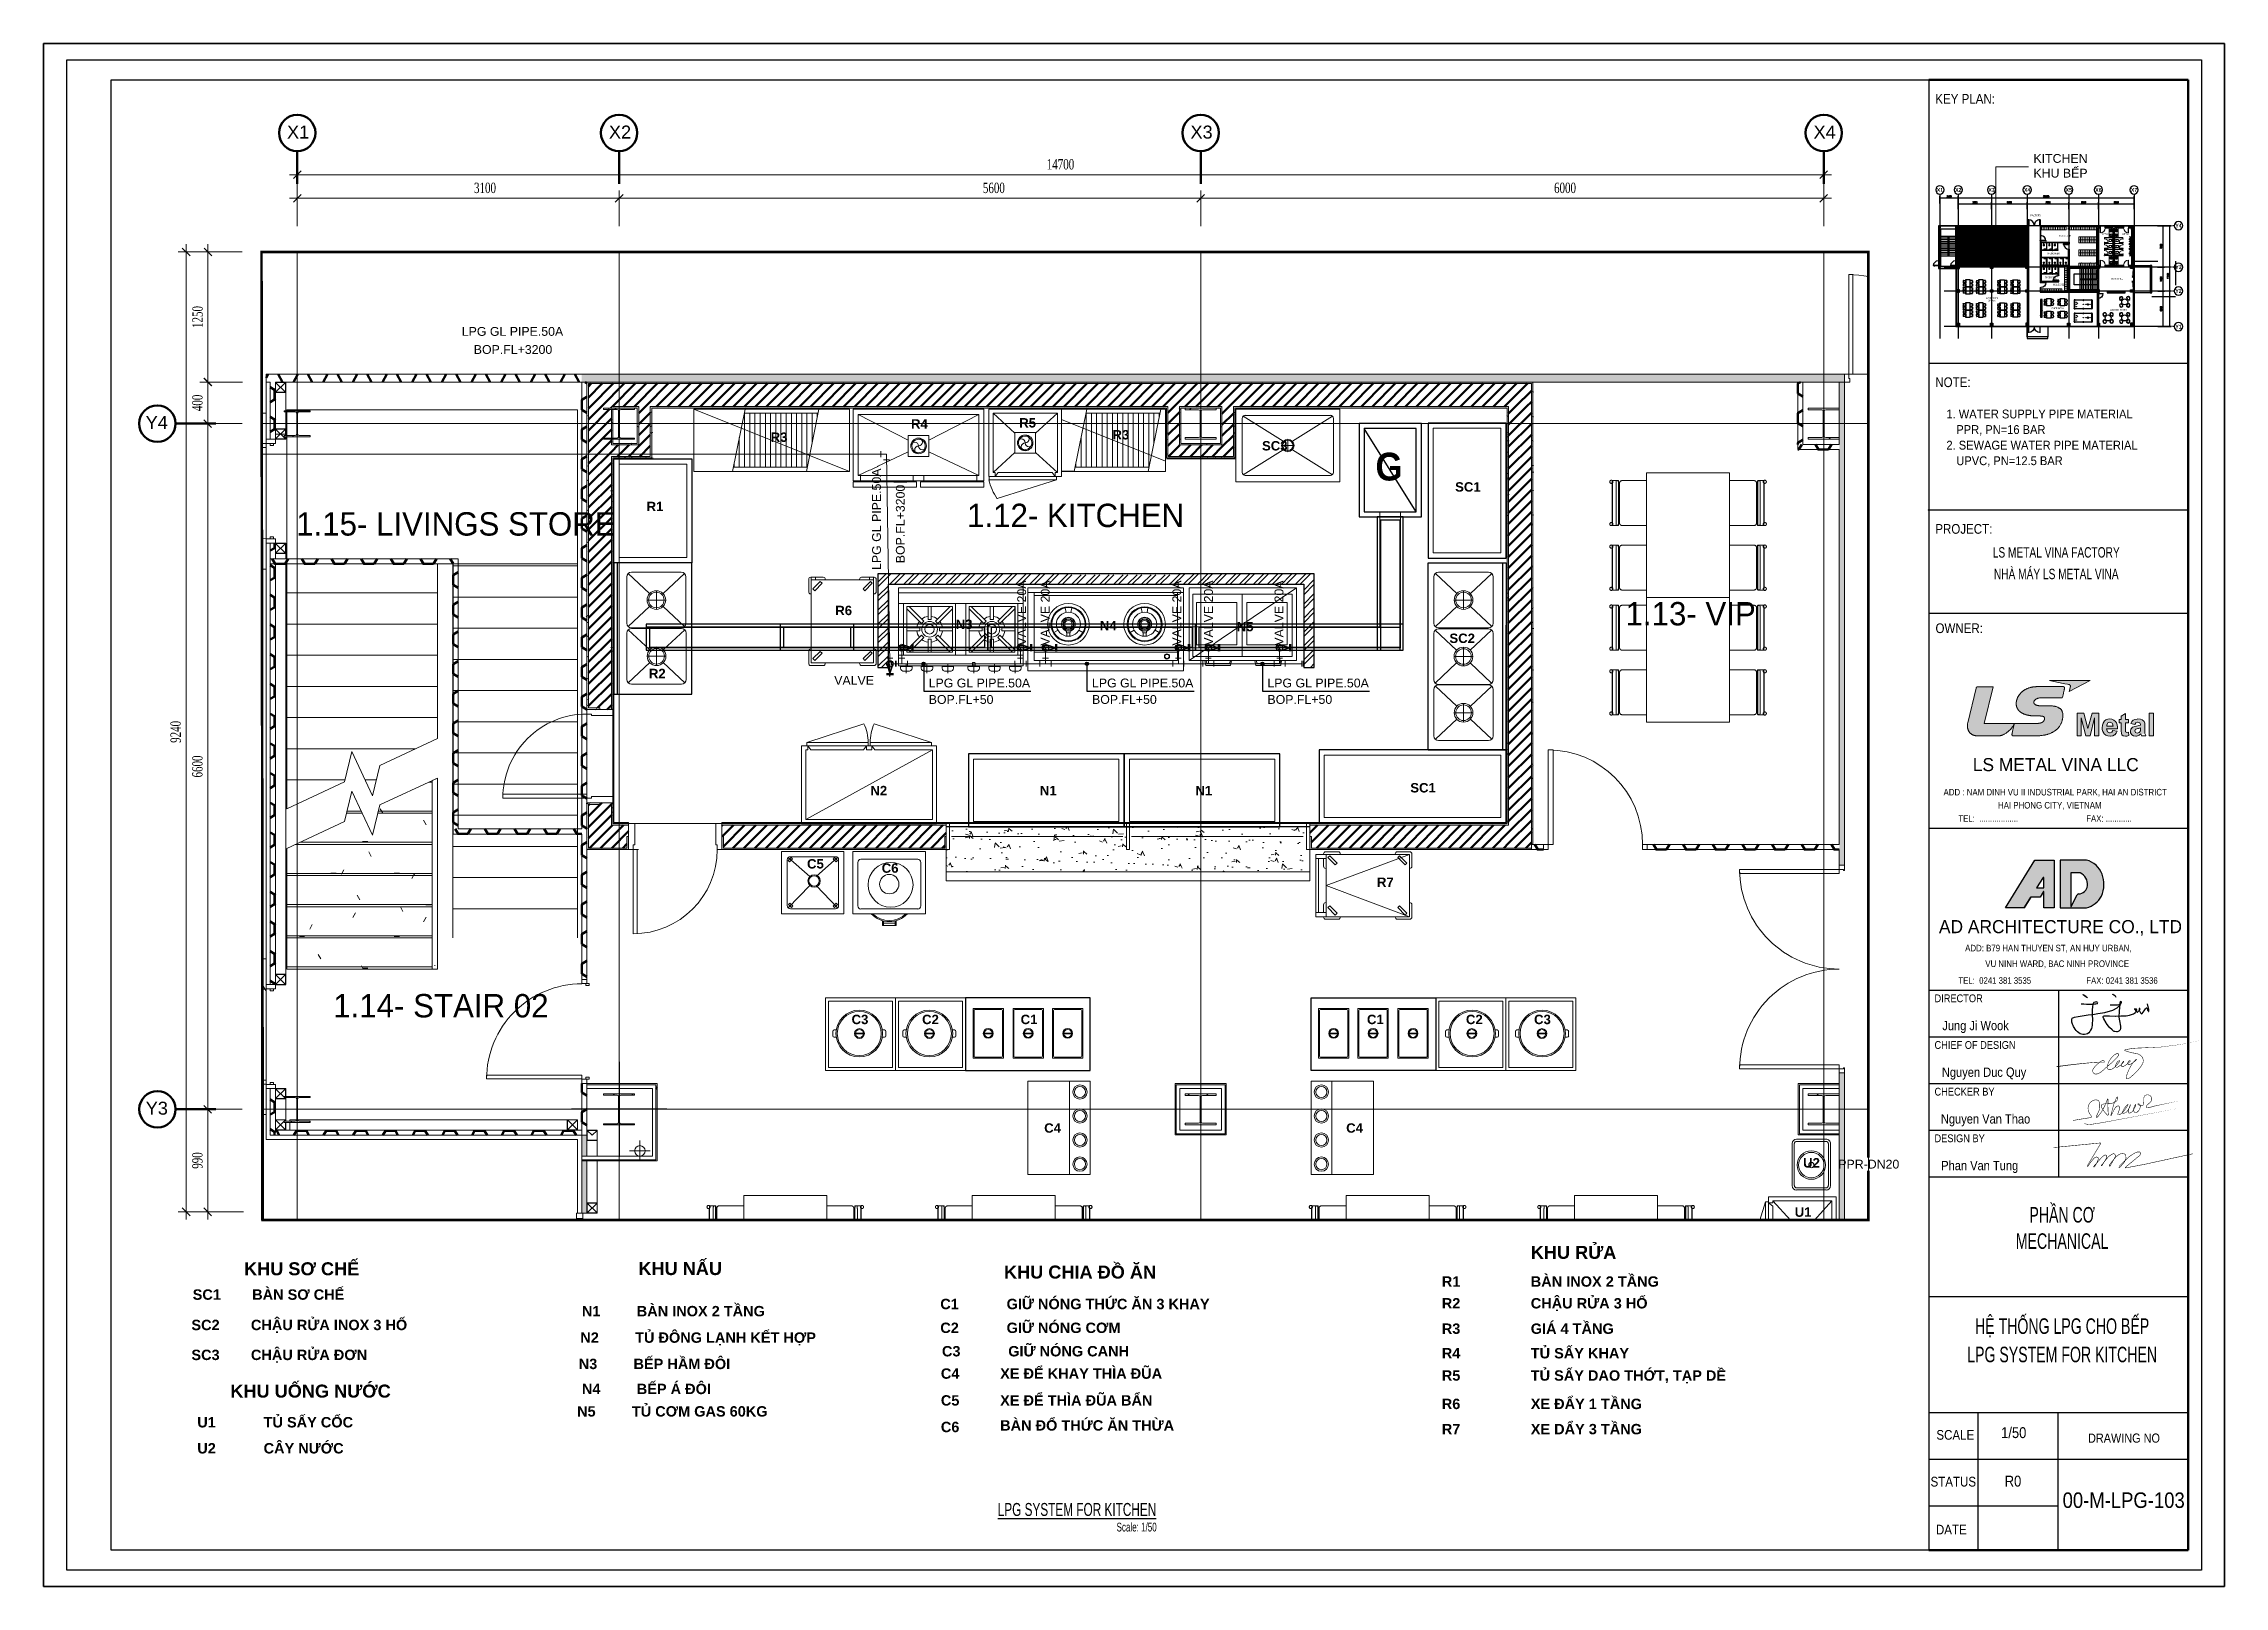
# Paper-space layout 'Layout1' of a CAD drawing. Header units: millimetres. Extents: x 9520195 to 9520615, y 715505 to 715802.
# The model-space entities are those that its viewports show. They can reach past a viewport. Long polylines and large blocks are cut down to what shows.
import ezdxf
from ezdxf.enums import TextEntityAlignment as Align

# ---------------------------------------------------------------- set-up
doc = ezdxf.new("R2010")
doc.units = ezdxf.units.MM
doc.header["$LTSCALE"] = 2000
doc.header["$MEASUREMENT"] = 0
doc.header["$PDMODE"] = 32
doc.header["$PDSIZE"] = 0.15
for name, pattern in [('Centre', [6.9, 4, -0.7, 1.5, -0.7]), ('Dash', [6, 3, -3]), ('HIDD', [0.7, 0.4, -0.3]), ('Hidden 1_0mm', [1.6, 1, -0.6]), ('HIDDEN2', [0.1875, 0.125, -0.0625])]:
    doc.linetypes.add(name, pattern=pattern)
doc.layers.get('0').update_dxf_attribs({"linetype": 'CONTINUOUS'})
doc.layers.get('DEFPOINTS').update_dxf_attribs({"color": 171, "linetype": 'CONTINUOUS'})
for name, color, linetype, lineweight in [('01. Water supply', 2, 'CONTINUOUS', 15), ('A-AREA-IDEN', 8, 'CONTINUOUS', 15), ('A-DETL-GENF', 8, 'CONTINUOUS', 15), ('A-DETL-GENF-HDLN', 8, 'Dash', 15), ('A-DOOR', 8, 'CONTINUOUS', 15), ('A-DOOR-FRAM', 8, 'CONTINUOUS', 18), ('A-FLOR', 8, 'CONTINUOUS', 15), ('A-FLOR-HRAL', 8, 'CONTINUOUS', 15), ('A-GENM', 8, 'CONTINUOUS', 15), ('A-GLAZ', 8, 'CONTINUOUS', 15), ('A-GLAZ-CURT', 8, 'CONTINUOUS', 15), ('A-GLAZ-CWMG', 8, 'CONTINUOUS', 15), ('A-GLAZ-HDLN', 1, 'Hidden 1_0mm', 18), ('A-WALL', 8, 'CONTINUOUS', 15), ('A-WALL-PATT', 8, 'CONTINUOUS', 50), ('Arc-hatch', 8, 'CONTINUOUS', 5), ('Arc-Net thay', 8, 'CONTINUOUS', 18), ('full', 8, 'CONTINUOUS', 5), ('G-ANNO-TEXT', 231, 'CONTINUOUS', 15), ('GAS', 8, 'CONTINUOUS', 5), ('HI-KIT', 8, 'CONTINUOUS', 5), ('I-FURN', 8, 'Hidden 1_0mm', 15), ('I-WALL', 8, 'CONTINUOUS', 15), ('K1', 8, 'CONTINUOUS', 5), ('K2', 8, 'CONTINUOUS', 5), ('KIT', 8, 'CONTINUOUS', 5), ('KÝ HIỆU', 7, 'CONTINUOUS', 5), ('li-cua', 8, 'CONTINUOUS', 5), ('manh', 8, 'CONTINUOUS', 5), ('Name', 8, 'CONTINUOUS', 5), ('OF-A$0$OF-A$0$full', 8, 'CONTINUOUS', 5), ('OF-A$0$OF-A$0$KIT', 8, 'CONTINUOUS', 5), ('OF-A$0$OF-A$0$li-cua', 8, 'CONTINUOUS', 5), ('OF-A$0$OF-A$0$UNIT2', 8, 'CONTINUOUS', 5), ('P-PIPE', 8, 'CONTINUOUS', 15), ('P-PIPE-CNTR', 8, 'CONTINUOUS', 15), ('P-SANR-FIXT', 8, 'CONTINUOUS', 15), ('Q-CASE', 8, 'CONTINUOUS', 15), ('Q-SPCQ', 8, 'CONTINUOUS', 15), ('S-BEAM', 12, 'CONTINUOUS', 15), ('S-COLS', 8, 'CONTINUOUS', 15), ('S-GRID', 14, 'CONTINUOUS', 15), ('S-GRID-IDEN', 1, 'CONTINUOUS', 50), ('S-STRS', 8, 'CONTINUOUS', 15), ('S-STRS-MBND', 8, 'Hidden 1_0mm', 15), ('SYM1', 8, 'CONTINUOUS', 5), ('SYM2', 8, 'CONTINUOUS', 5), ('UNIT2', 8, 'CONTINUOUS', 5), ('VAT DUNG TV', 8, 'CONTINUOUS', 9), ('WS Pipe', 3, 'CONTINUOUS', 30), ('ws pipe 1', 1, 'CONTINUOUS', 30), ('XANH', 8, 'CONTINUOUS', 5), ('기구NO_', 7, 'CONTINUOUS', 15), ('천정보수', 8, 'CONTINUOUS', 5)]:
    doc.layers.add(name, color=color, linetype=linetype, lineweight=lineweight)
for name, color, linetype in [('1-Drop point-RO', 8, 'CONTINUOUS'), ('A3-factory$0$FOR', 4, 'CONTINUOUS'), ('blogmythuat.com', 8, 'CONTINUOUS'), ('con', 8, 'CONTINUOUS'), ('DIM', 8, 'CONTINUOUS'), ('Dimension', 12, 'CONTINUOUS'), ('FUR', 8, 'CONTINUOUS'), ('GT-TIM', 8, 'CONTINUOUS'), ('HACTH', 250, 'CONTINUOUS'), ('HATCH', 8, 'CONTINUOUS'), ('HID-win', 8, 'HIDD'), ('Interior', 8, 'CONTINUOUS'), ('netmanh', 8, 'CONTINUOUS'), ('new block$0$2-net-text', 8, 'CONTINUOUS'), ('NOI THAT', 8, 'CONTINUOUS'), ('panel', 8, 'CONTINUOUS'), ('TEXT', 7, 'CONTINUOUS'), ('Thay', 8, 'CONTINUOUS'), ('WAL', 8, 'CONTINUOUS'), ('WALL', 8, 'CONTINUOUS'), ('ws-tex', 7, 'CONTINUOUS')]:
    doc.layers.add(name, color=color, linetype=linetype)
doc.layers.add('INBV', color=6, linetype='CONTINUOUS', lineweight=35, plot=False)
doc.styles.add('.VnArial Narrow_B', font='Vnarianb_0.ttf', dxfattribs={"height": 225})
doc.styles.add('A3-factory$0$Arial', font='arial.ttf', dxfattribs={"height": 1.6})
doc.styles.add('Arial', font='arial.ttf', dxfattribs={"height": 1.6})
doc.styles.add('Arial_B', font='arialbd.ttf', dxfattribs={"width": 0.9, "height": 225})
doc.styles.add('Arial_B_1', font='arialbd.ttf', dxfattribs={"height": 90.595556})
doc.styles.add('Arial_B_2', font='arialbd.ttf', dxfattribs={"height": 5.073781})
doc.styles.add('ghi chu B', font='Vharialb_0.ttf')
doc.styles.add('iso a2 thuong', font='arial.ttf')
doc.styles.add('RomanS', font='romans.shx', dxfattribs={"width": 0.8})
doc.styles.add('VNS', font='vntimeh.shx', dxfattribs={"width": 0.7})
doc.dimstyles.new('1-50', dxfattribs={"dimtxt": 100, "dimasz": 50, "dimexe": 50, "dimexo": 0, "dimgap": 50, "dimtad": 1, "dimdec": 0, "dimlfac": -50, "dimrnd": 10, "dimzin": 0, "dimdsep": 46, "dimtxsty": 'VNS', "dimblk": 'OBLIQUE', "dimcen": 0, "dimdle": 100, "dimclrd": 9, "dimclre": 9, "dimclrt": 7, "dimadec": 0, "dimazin": 0, "dimtfac": 1, "dimtdec": 0, "dimtmove": 1, "dimatfit": 3, "dimldrblk": 'OBLIQUE', "dimfxl": 1, "dimtolj": 1, "dimtzin": 0, "dimlwd": 9, "dimlwe": 5, "dimarcsym": 0})
doc.dimstyles.new('AD-150', dxfattribs={"dimscale": 150, "dimtxt": 1.8, "dimasz": 0.7, "dimexe": 2, "dimexo": 0, "dimgap": 1, "dimtad": 1, "dimdec": 0, "dimzin": 0, "dimdsep": 46, "dimtxsty": 'RomanS', "dimblk": 'TICKS', "dimcen": 0, "dimclrd": 256, "dimclre": 256, "dimclrt": 7, "dimazin": 0, "dimtfac": 0.5, "dimtdec": 0, "dimtix": 1, "dimtmove": 1, "dimatfit": 3, "dimfxl": 6, "dimfxlon": 1, "dimtvp": 1, "dimtolj": 1, "dimtzin": 0, "dimlwd": -1, "dimlwe": -1, "dimarcsym": 0})
pattern_1 = [(0, (87192.53, 42001.64), (1219.2, 304.8), [50.292, -864.108, 50.292, -864.108, -4876.8]), (0, (87192.53, 42001.64), (1219.2, 304.8), [-1828.8, 50.292, -1778.508, 50.292, -864.108, -2133.6]), (0, (87192.53, 42001.64), (1219.2, 304.8), [-4572, 50.292, -559.308, 50.292, -1473.708]), (120, (87649.73, 42154.04), (-873.5645, 903.4582), [50.292, -864.108, 50.292, -864.108, -4876.8]), (120, (87649.73, 42154.04), (-873.5645, 903.4582), [-1828.8, 50.292, -1778.508, 50.292, -864.108, -2133.6]), (120, (87649.73, 42154.04), (-873.5645, 903.4582), [-4572, 50.292, -559.308, 50.292, -1473.708]), (240, (87802.13, 42763.64), (-345.6355, -1208.2582), [50.292, -864.108, 50.292, -864.108, -4876.8]), (240, (87802.13, 42763.64), (-345.6355, -1208.2582), [-1828.8, 50.292, -1778.508, 50.292, -864.108, -2133.6]), (240, (87802.13, 42763.64), (-345.6355, -1208.2582), [-4572, 50.292, -559.308, 50.292, -1473.708])]
pattern_2 = [(217.5, (7345, 400), (4.7995, -146.824), [5.029, -110.795, 5.029, -124.511, -123.825]), (217.5, (7345, 400), (4.7995, -146.824), [-245.364, 5.029, -118.796]), (187.5, (7345, 400), (-134.8574, -215.047), [5.029, -57.455, 5.029, -99.365, -40.005]), (187.5, (7345, 400), (-134.8574, -215.047), [-166.878, 5.029, -34.976]), (147.5, (7438.73, 400), (-237.2978, -0.4316), [5.029, -33.071, 5.029, -132.131, -179.07]), (147.5, (7438.73, 400), (-237.2978, -0.4316), [-175.26, 5.029, -174.041]), (137.5, (7438.73, 400), (-229.067, -66.879), [5.029, -14.021, 5.029, -84.887, -102.87]), (137.5, (7438.73, 400), (-229.067, -66.879), [-108.966, 5.029, -97.841])]
pattern_3 = [(45, (87192.53, 42001.635), (-53.03301, 53.03301), [])]
pattern_4 = [(127.5, (11900, -1975), (-146.824, -4.7995), [5.029, -110.795, 5.029, -124.511, -123.825]), (127.5, (11900, -1975), (-146.824, -4.7995), [-245.364, 5.029, -118.796]), (97.5, (11900, -1975), (-215.047, 134.857), [5.029, -57.455, 5.029, -99.365, -40.005]), (97.5, (11900, -1975), (-215.047, 134.857), [-166.878, 5.029, -34.976]), (57.5, (11900, -2068.73), (-0.4316, 237.298), [5.029, -33.071, 5.029, -132.131, -179.07]), (57.5, (11900, -2068.73), (-0.4316, 237.298), [-175.26, 5.029, -174.041]), (47.5, (11900, -2068.73), (-66.88, 229.067), [5.029, -14.021, 5.029, -84.887, -102.87]), (47.5, (11900, -2068.73), (-66.88, 229.067), [-108.966, 5.029, -97.841])]
pattern_5 = [(37.5, (7220, -4100), (-4.7995, 146.824), [5.029, -110.795, 5.029, -124.511, -123.825]), (37.5, (7220, -4100), (-4.7995, 146.824), [-245.364, 5.029, -118.796]), (7.5, (7220, -4100), (134.8574, 215.047), [5.029, -57.455, 5.029, -99.365, -40.005]), (7.5, (7220, -4100), (134.8574, 215.047), [-166.878, 5.029, -34.976]), (327.5, (7126.27, -4100), (237.2978, 0.4316), [5.029, -33.071, 5.029, -132.131, -179.07]), (327.5, (7126.27, -4100), (237.2978, 0.4316), [-175.26, 5.029, -174.041]), (317.5, (7126.27, -4100), (229.067, 66.879), [5.029, -14.021, 5.029, -84.887, -102.87]), (317.5, (7126.27, -4100), (229.067, 66.879), [-108.966, 5.029, -97.841])]
pattern_6 = [(307.5, (2790, -1850), (146.824, 4.7995), [5.029, -110.795, 5.029, -124.511, -123.825]), (307.5, (2790, -1850), (146.824, 4.7995), [-245.364, 5.029, -118.796]), (277.5, (2790, -1850), (215.047, -134.857), [5.029, -57.455, 5.029, -99.365, -40.005]), (277.5, (2790, -1850), (215.047, -134.857), [-166.878, 5.029, -34.976]), (237.5, (2790, -1756.27), (0.4316, -237.298), [5.029, -33.071, 5.029, -132.131, -179.07]), (237.5, (2790, -1756.27), (0.4316, -237.298), [-175.26, 5.029, -174.041]), (227.5, (2790, -1756.27), (66.88, -229.067), [5.029, -14.021, 5.029, -84.887, -102.87]), (227.5, (2790, -1756.27), (66.88, -229.067), [-108.966, 5.029, -97.841])]
pattern_7 = [(127.5, (3415, -90), (-146.824, -4.8), [5.03, -110.795, 5.03, -124.51, -123.825]), (127.5, (3415, -90), (-146.824, -4.8), [-245.364, 5.03, -118.796]), (97.5, (3415, -90), (-215.05, 134.86), [5.03, -57.455, 5.03, -99.365, -40.005]), (97.5, (3415, -90), (-215.05, 134.86), [-166.88, 5.03, -34.976]), (57.5, (3415, -183.73), (-0.43, 237.3), [5.03, -33.07, 5.03, -132.13, -179.07]), (57.5, (3415, -183.73), (-0.43, 237.3), [-175.26, 5.03, -174.04]), (47.5, (3415, -183.73), (-66.88, 229.07), [5.03, -14.02, 5.03, -84.887, -102.87]), (47.5, (3415, -183.73), (-66.88, 229.07), [-108.966, 5.03, -97.84])]
pattern_8 = [(37.5, (3157.5, -330), (-4.8, 146.824), [5.03, -110.795, 5.03, -124.51, -123.825]), (37.5, (3157.5, -330), (-4.8, 146.824), [-245.364, 5.03, -118.796]), (7.5, (3157.5, -330), (134.86, 215.05), [5.03, -57.455, 5.03, -99.365, -40.005]), (7.5, (3157.5, -330), (134.86, 215.05), [-166.88, 5.03, -34.976]), (327.5, (3063.77, -330), (237.3, 0.43), [5.03, -33.07, 5.03, -132.13, -179.07]), (327.5, (3063.77, -330), (237.3, 0.43), [-175.26, 5.03, -174.04]), (317.5, (3063.77, -330), (229.07, 66.88), [5.03, -14.02, 5.03, -84.887, -102.87]), (317.5, (3063.77, -330), (229.07, 66.88), [-108.966, 5.03, -97.84])]
pattern_9 = [(127.5, (9030, -90), (-146.824, -4.8), [5.03, -110.795, 5.03, -124.51, -123.825]), (127.5, (9030, -90), (-146.824, -4.8), [-245.364, 5.03, -118.796]), (97.5, (9030, -90), (-215.05, 134.86), [5.03, -57.455, 5.03, -99.365, -40.005]), (97.5, (9030, -90), (-215.05, 134.86), [-166.88, 5.03, -34.976]), (57.5, (9030, -183.73), (-0.43, 237.3), [5.03, -33.07, 5.03, -132.13, -179.07]), (57.5, (9030, -183.73), (-0.43, 237.3), [-175.26, 5.03, -174.04]), (47.5, (9030, -183.73), (-66.88, 229.07), [5.03, -14.02, 5.03, -84.887, -102.87]), (47.5, (9030, -183.73), (-66.88, 229.07), [-108.966, 5.03, -97.84])]
pattern_10 = [(37.5, (8700, -330), (-4.8, 146.824), [5.03, -110.795, 5.03, -124.51, -123.825]), (37.5, (8700, -330), (-4.8, 146.824), [-245.364, 5.03, -118.796]), (7.5, (8700, -330), (134.86, 215.05), [5.03, -57.455, 5.03, -99.365, -40.005]), (7.5, (8700, -330), (134.86, 215.05), [-166.88, 5.03, -34.976]), (327.5, (8606.27, -330), (237.298, 0.43), [5.03, -33.07, 5.03, -132.13, -179.07]), (327.5, (8606.27, -330), (237.298, 0.43), [-175.26, 5.03, -174.04]), (317.5, (8606.27, -330), (229.07, 66.88), [5.03, -14.02, 5.03, -84.887, -102.87]), (317.5, (8606.27, -330), (229.07, 66.88), [-108.966, 5.03, -97.84])]
pattern_11 = [(307.5, (8370, -90), (146.824, 4.8), [5.03, -110.795, 5.03, -124.51, -123.825]), (307.5, (8370, -90), (146.824, 4.8), [-245.364, 5.03, -118.796]), (277.5, (8370, -90), (215.05, -134.86), [5.03, -57.455, 5.03, -99.365, -40.005]), (277.5, (8370, -90), (215.05, -134.86), [-166.88, 5.03, -34.976]), (237.5, (8370, 3.73), (0.43, -237.3), [5.03, -33.07, 5.03, -132.13, -179.07]), (237.5, (8370, 3.73), (0.43, -237.3), [-175.26, 5.03, -174.04]), (227.5, (8370, 3.73), (66.88, -229.07), [5.03, -14.02, 5.03, -84.887, -102.87]), (227.5, (8370, 3.73), (66.88, -229.07), [-108.966, 5.03, -97.84])]
pattern_12 = [(45, (87192.53, 42001.64), (-106.06602, 106.06602), [])]

psp = doc.layouts.get("Layout1")

# ---------------------------------------------------------------- texts
at = {"style": 'Arial'}
for s, height, width, p in [('PHẦN CƠ', 2.9954, 0.65, (9520584.086, 715575.034)), ('MECHANICAL', 2.9954, 0.65, (9520584.086, 715569.977)), ('HỆ THỐNG LPG CHO BẾP', 2.9954, 0.65, (9520584.086, 715553.606)), ('LPG SYSTEM FOR KITCHEN', 2.9954, 0.65, (9520584.086, 715548.141)), ('1/50', 2.0968, 0.85, (9520574.771, 715533.549)), ('R0', 2.0968, 0.85, (9520574.627, 715524.21)), ('00-M-LPG-103', 2.9954, 0.85, (9520595.942, 715520.095))]:
    psp.add_text(s, height=height, dxfattribs=dict(at, width=width)).set_placement(p, align=Align.CENTER)
at = {"color": 2, "linetype": 'ByBlock', "style": 'Arial_B_2'}
for s, p in [('BÀN SƠ CHẾ', (9520235.502, 715560.176)), ('R1', (9520464.614, 715562.686)), ('BÀN INOX 2 TẦNG', (9520481.747, 715562.686)), ('SC1 ', (9520224.046, 715560.176)), ('N1 ', (9520299.015, 715556.987)), ('BÀN INOX 2 TẦNG', (9520309.568, 715556.987)), ('C1', (9520368.029, 715558.359)), ('GIỮ NÓNG THỨC ĂN 3 KHAY', (9520380.803, 715558.359)), ('R2', (9520464.614, 715558.502)), ('CHẬU RỬA 3 HỐ', (9520481.747, 715558.502)), ('SC2 ', (9520223.802, 715554.326)), ('CHẬU RỬA INOX 3 HỐ', (9520235.258, 715554.326)), ('TỦ ĐÔNG LẠNH KẾT HỢP', (9520309.255, 715551.894)), ('C2', (9520368.029, 715553.777)), ('GIỮ NÓNG CƠM', (9520380.803, 715553.777)), ('R3', (9520464.614, 715553.612)), ('GIÁ 4 TẦNG', (9520481.747, 715553.612)), ('SC3 ', (9520223.802, 715548.566)), ('CHẬU RỬA ĐƠN', (9520235.258, 715548.566)), ('N2 ', (9520298.702, 715551.894)), ('C3', (9520368.343, 715549.27)), ('GIỮ NÓNG CANH', (9520381.116, 715549.27)), ('R4', (9520464.614, 715548.889)), ('TỦ SẤY KHAY', (9520481.747, 715548.889)), ('N3', (9520298.389, 715546.825)), ('BẾP HẦM ĐÔI', (9520308.942, 715546.825)), ('C4', (9520368.137, 715544.967)), ('XE ĐỂ KHAY THÌA ĐŨA', (9520379.557, 715544.967)), ('R5', (9520464.614, 715544.594)), ('TỦ SẤY DAO THỚT, TẠP DỀ', (9520481.747, 715544.594)), ('N4 ', (9520299.015, 715542.013)), ('BẾP Á ĐÔI', (9520309.568, 715542.013)), ('C5', (9520368.137, 715539.803)), ('XE ĐỂ THÌA ĐŨA BẨN', (9520379.557, 715539.803)), ('XE ĐẨY 1 TẦNG', (9520481.747, 715539.127)), ('U1', (9520224.932, 715535.6)), ('TỦ SẤY CỐC', (9520237.706, 715535.6)), ('N5 ', (9520298.076, 715537.691)), ('TỦ CƠM GAS 60KG', (9520308.629, 715537.691)), ('BÀN ĐỔ THỨC ĂN THỪA', (9520379.557, 715534.987)), ('R6', (9520464.614, 715539.127)), ('CÂY NƯỚC', (9520237.706, 715530.583)), ('C6', (9520368.137, 715534.687)), ('R7', (9520464.614, 715534.274)), ('XE DẨY 3 TẦNG', (9520481.747, 715534.274)), ('U2', (9520224.932, 715530.583))]:
    psp.add_text(s, height=2, dxfattribs=at).set_placement(p)
at = {"layer": 'KÝ HIỆU', "color": 1, "lineweight": 5, "style": 'Arial_B_2'}
for s, p in [('KHU RỬA', (9520481.747, 715568.055)), ('KHU SƠ CHẾ', (9520233.931, 715564.89)), ('KHU NẤU', (9520309.882, 715564.935)), ('KHU CHIA ĐỒ ĂN', (9520380.291, 715564.262)), ('KHU UỐNG NƯỚC', (9520231.293, 715541.345))]:
    psp.add_text(s, height=2.5, dxfattribs=at).set_placement(p)
at = {"layer": 'S-GRID-IDEN', "lineweight": 15, "char_height": 2.5, "width": 5.1308, "attachment_point": 1, "style": 'Arial'}
for s, insert in [('X1', (9520242.213, 715786.223)), ('X2', (9520304.213, 715786.223)), ('X3', (9520416.213, 715786.223)), ('X4', (9520536.213, 715786.223)), ('Y4', (9520214.988, 715730.309)), ('Y3', (9520215.003, 715598.309))]:
    psp.add_mtext(s, dxfattribs=dict(at, insert=insert))
at = {"layer": 'TEXT', "style": 'Arial', "width": 0.9}
for s, p in [('1. WATER SUPPLY PIPE MATERIAL', (9520561.802, 715730.701)), ('PPR, PN=16 BAR', (9520563.709, 715727.701)), ('2. SEWAGE WATER PIPE MATERIAL', (9520561.802, 715724.701)), ('UPVC, PN=12.5 BAR', (9520563.709, 715721.701))]:
    psp.add_text(s, height=1.7, dxfattribs=at).set_placement(p, align=Align.MIDDLE_LEFT)
at = {"layer": 'TEXT', "style": 'Arial', "width": 0.65}
for s, height, p in [('%%ULPG SYSTEM FOR KITCHEN', 2.5, (9520379.095, 715518.553)), ('Scale: 1/50', 1.7, (9520401.981, 715515.566))]:
    psp.add_text(s, height=height, dxfattribs=at).set_placement(p)
at = {"layer": 'TEXT', "insert": (9520578.561, 715780.751), "char_height": 1.7, "width": 22.97187, "attachment_point": 1, "style": 'Arial'}
psp.add_mtext('KITCHEN\\PKHU BẾP', dxfattribs=at)

msp = doc.modelspace()

# ---------------------------------------------------------------- blocks, each defined once
blk = doc.blocks.new('_Oblique')
at = {"color": 0, "linetype": 'ByBlock', "lineweight": -2}
blk.add_line((-0.5, -0.5), (0.5, 0.5), dxfattribs=at)
blk = doc.blocks.new('*D8')
at = {"layer": '01. Water supply', "color": 1, "linetype": 'ByBlock', "lineweight": 5, "transparency": 16777216}
for p, q in [((9520233.58, 715761.9), (9520221.28, 715761.9)), ((9520233.83, 715577.11), (9520221.28, 715577.11))]:
    blk.add_line(p, q, dxfattribs=at)
at = {"layer": '01. Water supply', "color": 1, "linetype": 'ByBlock', "lineweight": 9, "transparency": 16777216}
blk.add_line((9520222.78, 715575.61), (9520222.78, 715763.4), dxfattribs=at)
at = {"layer": 'DEFPOINTS', "color": 0, "linetype": 'ByBlock', "transparency": 16777216}
for p in [(9520222.78, 715761.9), (9520233.58, 715761.9), (9520233.83, 715577.11)]:
    blk.add_point(p, dxfattribs=at)
at = {"layer": '01. Water supply', "color": 1, "linetype": 'ByBlock', "lineweight": 9, "transparency": 16777216, "xscale": 1.5, "yscale": 1.5, "zscale": 1.5}
for p, rotation in [((9520222.78, 715761.9), 90), ((9520222.78, 715577.11), 270)]:
    blk.add_blockref('_Oblique', p, dxfattribs=dict(at, rotation=rotation))
at = {"layer": '01. Water supply', "color": 7, "linetype": 'ByBlock', "transparency": 16777216, "insert": (9520220.78, 715669.5), "char_height": 2, "attachment_point": 5, "rotation": 90, "style": 'VNS'}
blk.add_mtext('\\A1;9240', dxfattribs=at)
blk = doc.blocks.new('Grid - M_Grid Head - Circle-195263-WC_01 TOILET PLAN')
at = {"layer": 'S-GRID-IDEN'}
blk.add_circle((0, 0), 3.5, dxfattribs=at)
blk = doc.blocks.new('*D9')
at = {"layer": '01. Water supply', "color": 1, "linetype": 'ByBlock', "lineweight": 5, "transparency": 16777216}
for p, q in [((9520418.18, 715766.85), (9520418.18, 715773.72)), ((9520538.18, 715766.85), (9520538.18, 715773.72))]:
    blk.add_line(p, q, dxfattribs=at)
at = {"layer": '01. Water supply', "color": 1, "linetype": 'ByBlock', "lineweight": 9, "transparency": 16777216}
blk.add_line((9520416.68, 715772.22), (9520539.68, 715772.22), dxfattribs=at)
at = {"layer": 'DEFPOINTS', "color": 0, "linetype": 'ByBlock', "transparency": 16777216}
for p in [(9520538.18, 715772.22), (9520418.18, 715766.85), (9520538.18, 715766.85)]:
    blk.add_point(p, dxfattribs=at)
at = {"layer": '01. Water supply', "color": 1, "linetype": 'ByBlock', "lineweight": 9, "transparency": 16777216, "xscale": 1.5, "yscale": 1.5, "zscale": 1.5, "rotation": 180}
blk.add_blockref('_Oblique', (9520418.18, 715772.22), dxfattribs=at)
at = {"layer": '01. Water supply', "color": 1, "linetype": 'ByBlock', "lineweight": 9, "transparency": 16777216, "xscale": 1.5, "yscale": 1.5, "zscale": 1.5}
blk.add_blockref('_Oblique', (9520538.18, 715772.22), dxfattribs=at)
at = {"layer": '01. Water supply', "color": 7, "linetype": 'ByBlock', "transparency": 16777216, "insert": (9520488.35, 715774.22), "char_height": 2, "attachment_point": 5, "style": 'VNS'}
blk.add_mtext('\\A1;6000', dxfattribs=at)
blk = doc.blocks.new('*D10')
at = {"layer": '01. Water supply', "color": 1, "linetype": 'ByBlock', "lineweight": 9, "transparency": 16777216}
blk.add_line((9520242.68, 715776.76), (9520539.68, 715776.76), dxfattribs=at)
at = {"layer": '01. Water supply', "color": 1, "linetype": 'ByBlock', "lineweight": 5, "transparency": 16777216}
for p, q in [((9520244.18, 715766.85), (9520244.18, 715778.26)), ((9520538.18, 715766.85), (9520538.18, 715778.26))]:
    blk.add_line(p, q, dxfattribs=at)
at = {"layer": 'DEFPOINTS', "color": 0, "linetype": 'ByBlock', "transparency": 16777216}
for p in [(9520538.18, 715776.76), (9520244.18, 715766.85), (9520538.18, 715766.85)]:
    blk.add_point(p, dxfattribs=at)
at = {"layer": '01. Water supply', "color": 1, "linetype": 'ByBlock', "lineweight": 9, "transparency": 16777216, "xscale": 1.5, "yscale": 1.5, "zscale": 1.5, "rotation": 180}
blk.add_blockref('_Oblique', (9520244.18, 715776.76), dxfattribs=at)
at = {"layer": '01. Water supply', "color": 1, "linetype": 'ByBlock', "lineweight": 9, "transparency": 16777216, "xscale": 1.5, "yscale": 1.5, "zscale": 1.5}
blk.add_blockref('_Oblique', (9520538.18, 715776.76), dxfattribs=at)
at = {"layer": '01. Water supply', "color": 7, "linetype": 'ByBlock', "transparency": 16777216, "insert": (9520391.18, 715778.76), "char_height": 2, "attachment_point": 5, "style": 'VNS'}
blk.add_mtext('\\A1;14700', dxfattribs=at)
blk = doc.blocks.new('logoLS')
at = {"layer": 'HACTH', "true_color": 0x0a1e5a}
h = blk.add_hatch(color=158, dxfattribs=at)
h.dxf.hatch_style = 1
h.paths.add_polyline_path([(35289, 14195), (35417, 14713), (35605, 15470), (35659, 15691), (35746, 16046), (35765, 16125), (35775, 16167), (35787, 16223), (35794, 16256), (35800, 16286), (35807, 16322), (35812, 16355), (35817, 16395), (35821, 16421), (35824, 16455), (35825, 16471), (35826, 16493), (35827, 16505), (35828, 16522), (35828, 16539), (35828, 16555), (35828, 16572), (35827, 16581), (35826, 16606), (35825, 16622), (35823, 16639), (35820, 16660), (35819, 16672), (35816, 16689), (35812, 16705), (35808, 16722), (35806, 16730), (35798, 16754), (35793, 16769), (35783, 16792), (35779, 16800), (35771, 16815), (35763, 16830), (35753, 16845), (35744, 16857), (35733, 16870), (35728, 16877), (35722, 16883), (35715, 16890), (35711, 16895), (35704, 16901), (35698, 16906), (35685, 16917), (35670, 16929), (35658, 16937), (35644, 16946), (35629, 16954), (35618, 16960), (35599, 16968), (35583, 16975), (35568, 16981), (35558, 16984), (35536, 16991), (35520, 16996), (35503, 17000), (35491, 17003), (35470, 17007), (35454, 17010), (35437, 17013), (35418, 17015), (35404, 17017), (35371, 17020), (35337, 17022), (35250, 17025), (26368, 17025), (26071, 17017), (25923, 17012), (25774, 17006), (25626, 16999), (25434, 16985), (25330, 16976), (25183, 16961), (25035, 16944), (24888, 16924), (24742, 16902), (24566, 16872), (24449, 16850), (24304, 16821), (24159, 16789), (24014, 16755), (23870, 16719), (23763, 16690), (23585, 16639), (23443, 16595), (23302, 16548), (23162, 16499), (23025, 16447), (22885, 16392), (22748, 16335), (22613, 16275), (22478, 16212), (22350, 16150), (22213, 16079), (22082, 16008), (21953, 15935), (21826, 15859), (21738, 15803), (21576, 15698), (21454, 15614), (21334, 15527), (21187, 15416), (21099, 15345), (20985, 15251), (20873, 15153), (20763, 15053), (20698, 14992), (20551, 14846), (20448, 14739), (20348, 14630), (20270, 14540), (20156, 14403), (20064, 14287), (19975, 14168), (19901, 14065), (19805, 13925), (19725, 13800), (19648, 13673), (19591, 13575), (19503, 13414), (19469, 13348), (19435, 13282), (19403, 13215), (19371, 13148), (19338, 13075), (19311, 13013), (19282, 12944), (19254, 12876), (19227, 12806), (19201, 12737), (19176, 12667), (19144, 12573), (19129, 12526), (19107, 12456), (19085, 12385), (19065, 12313), (19046, 12241), (19028, 12169), (19006, 12073), (18995, 12025), (18980, 11952), (18967, 11879), (18954, 11806), (18943, 11733), (18933, 11659), (18923, 11584), (18916, 11512), (18909, 11438), (18904, 11364), (18900, 11290), (18898, 11215), (18896, 11112), (18896, 11067), (18897, 10993), (18900, 10919), (18904, 10845), (18909, 10771), (18916, 10697), (18920, 10657), (18933, 10549), (18943, 10476), (18955, 10403), (18968, 10329), (18983, 10257), (18992, 10218), (19017, 10112), (19036, 10041), (19056, 9969), (19078, 9898), (19113, 9795), (19127, 9758), (19153, 9689), (19181, 9620), (19211, 9552), (19241, 9484), (19287, 9392), (19308, 9351), (19343, 9286), (19379, 9221), (19417, 9158), (19457, 9095), (19513, 9009), (19540, 8972), (19583, 8911), (19628, 8852), (19673, 8794), (19720, 8736), (19769, 8680), (19795, 8650), (19868, 8570), (19920, 8517), (19973, 8464), (20026, 8413), (20081, 8362), (20133, 8315), (20192, 8265), (20249, 8217), (20307, 8171), (20366, 8126), (20426, 8081), (20486, 8038), (20529, 8008), (20609, 7954), (20671, 7914), (20734, 7875), (20797, 7836), (20861, 7799), (20926, 7762), (20986, 7729), (21056, 7691), (21122, 7658), (21189, 7624), (21323, 7561), (21504, 7481), (21595, 7443), (21733, 7389), (21873, 7338), (22013, 7289), (22085, 7266), (22296, 7201), (22439, 7160), (22582, 7122), (22731, 7085), (22871, 7053), (23016, 7022), (23161, 6992), (23307, 6965), (23444, 6941), (23600, 6916), (23747, 6894), (23894, 6874), (24041, 6856), (24225, 6836), (24336, 6825), (24484, 6813), (24632, 6801), (24780, 6791), (25075, 6772), (25998, 6750), (27114, 6750), (27266, 6747), (27344, 6745), (27427, 6742), (27523, 6737), (27582, 6733), (27628, 6730), (27701, 6723), (27782, 6715), (27879, 6702), (27956, 6689), (28011, 6679), (28069, 6667), (28125, 6653), (28187, 6636), (28245, 6617), (28301, 6597), (28359, 6572), (28410, 6547), (28464, 6516), (28511, 6486), (28560, 6449), (28602, 6411), (28642, 6368), (28671, 6331), (28699, 6290), (28727, 6243), (28753, 6188), (28774, 6134), (28790, 6077), (28803, 6017), (28812, 5957), (28818, 5899), (28821, 5844), (28821, 5794), (28819, 5747), (28813, 5692), (28804, 5632), (28792, 5575), (28775, 5509), (28758, 5455), (28739, 5400), (28716, 5344), (28693, 5291), (28667, 5238), (28640, 5185), (28611, 5135), (28580, 5083), (28546, 5033), (28507, 4978), (28473, 4933), (28436, 4888), (28397, 4844), (28358, 4804), (28323, 4770), (28288, 4738), (28248, 4703), (28199, 4666), (28150, 4630), (28110, 4604), (28026, 4548), (27970, 4514), (27921, 4487), (27881, 4466), (27836, 4443), (27787, 4420), (27733, 4397), (27678, 4375), (27621, 4354), (27578, 4340), (27534, 4326), (27492, 4313), (27435, 4298), (27355, 4278), (27318, 4270), (27260, 4257), (27201, 4246), (27154, 4237), (27083, 4226), (27024, 4217), (26945, 4206), (26847, 4194), (26787, 4187), (26728, 4181), (26671, 4176), (26549, 4166), (26380, 4154), (26311, 4150), (26191, 4144), (26052, 4137), (25953, 4133), (25833, 4129), (25681, 4125), (25594, 4123), (25475, 4120), (25265, 4116), (24997, 4113), (24799, 4111), (24519, 4109), (24276, 4108), (23702, 4107), (7713, 4107), (10802, 17006), (5462, 17006), (5437, 17005), (5424, 17005), (5412, 17005), (5399, 17004), (5386, 17004), (5374, 17003), (5361, 17002), (5348, 17001), (5340, 17000), (5329, 16999), (5323, 16999), (5317, 16998), (5310, 16997), (5304, 16996), (5298, 16996), (5291, 16995), (5285, 16994), (5279, 16993), (5273, 16991), (5266, 16990), (5260, 16989), (5254, 16988), (5248, 16986), (5241, 16985), (5234, 16983), (5229, 16982), (5223, 16980), (5217, 16979), (5211, 16977), (5205, 16975), (5199, 16973), (5193, 16971), (5188, 16969), (5181, 16967), (5175, 16964), (5169, 16962), (5163, 16959), (5157, 16957), (5151, 16954), (5145, 16951), (5140, 16949), (5134, 16946), (5129, 16943), (5123, 16940), (5118, 16936), (5112, 16933), (5106, 16929), (5101, 16926), (5096, 16923), (5091, 16919), (5086, 16915), (5081, 16911), (5076, 16907), (5070, 16902), (5066, 16899), (5061, 16895), (5057, 16891), (5052, 16886), (5048, 16882), (5043, 16877), (5037, 16870), (5034, 16868), (5030, 16863), (5026, 16858), (5022, 16854), (5018, 16849), (5014, 16844), (5010, 16839), (5006, 16833), (5002, 16828), (4999, 16823), (4995, 16818), (4992, 16813), (4988, 16807), (4985, 16802), (4981, 16796), (4978, 16790), (4975, 16786), (4972, 16780), (4969, 16774), (4966, 16769), (4963, 16763), (4960, 16758), (4957, 16752), (4954, 16746), (4951, 16741), (4948, 16735), (4946, 16729), (4943, 16723), (4940, 16718), (4938, 16712), (4935, 16706), (4933, 16700), (4927, 16686), (4923, 16676), (4919, 16665), (4914, 16653), (4910, 16641), (4905, 16624), (4902, 16617), (4898, 16604), (4894, 16592), (4891, 16580), (4883, 16556), (4863, 16480), (1935, 4389), (1887, 4148), (1853, 3942), (1833, 3784), (1822, 3662), (1812, 3502), (1808, 3294), (1809, 3171), (1813, 3072), (1823, 2926), (1835, 2804), (1855, 2657), (1870, 2560), (1894, 2440), (1921, 2320), (1937, 2258), (1987, 2084), (2026, 1967), (2058, 1878), (2116, 1739), (2167, 1627), (2220, 1521), (2281, 1410), (2345, 1304), (2421, 1189), (2483, 1102), (2559, 1005), (2661, 885), (2721, 820), (2807, 733), (2939, 612), (2990, 569), (3086, 493), (3186, 421), (3255, 374), (3392, 288), (3499, 228), (3609, 172), (3720, 120), (3833, 72), (4000, 10), (4064, -12), (4182, -48), (4300, -80), (4428, -110), (4540, -133), (4661, -154), (4783, -171), (4893, -184), (5027, -195), (5394, -209), (5907, -209), (8311, -209), (10979, -209), (12287, -209), (12726, -209), (12883, -203), (13005, -194), (13081, -186), (13249, -160), (13369, -136), (13448, -118), (13607, -77), (13725, -42), (13824, -10), (14072, 82), (14204, 137), (14588, 318), (14737, 397), (14970, 531), (15160, 647), (15349, 772), (15566, 923), (15721, 1038), (15956, 1222), (16083, 1326), (16329, 1540), (16431, 1633), (16764, 1956), (16858, 2053), (17077, 2291), (17187, 2417), (17368, 2636), (17496, 2799), (17633, 2986), (17780, 3199), (17870, 3339), (18086, 3711), (18179, 3883), (18221, 3965), (18237, 3945), (18238, 3906), (18227, 3861), (18203, 3791), (17995, 2917), (17620, 1327), (17479, 723), (17425, 492), (17407, 400), (17398, 316), (17396, 274), (17396, 239), (17401, 169), (17413, 105), (17431, 48), (17454, -2), (17515, -85), (17551, -118), (17590, -145), (17676, -184), (17721, -196), (17767, -202), (17880, -205), (18073, -205), (18777, -205), (21042, -205), (24266, -205), (25300, -205), (25703, -205), (26424, -191), (26669, -181), (26910, -168), (27159, -151), (27404, -130), (27648, -106), (27892, -78), (28025, -60), (28378, -9), (28620, 31), (28862, 76), (29048, 114), (29342, 180), (29580, 239), (29817, 304), (29984, 352), (30287, 448), (30518, 529), (30834, 650), (30976, 709), (31200, 808), (31422, 913), (31601, 1004), (31856, 1144), (32067, 1269), (32287, 1410), (32476, 1541), (32674, 1687), (32894, 1864), (33052, 2000), (33232, 2167), (33427, 2363), (33572, 2522), (33732, 2708), (33886, 2904), (34028, 3100), (34165, 3304), (34274, 3482), (34413, 3728), (34525, 3946), (34594, 4093), (34723, 4396), (34848, 4734), (34889, 4858), (34959, 5093), (35039, 5402), (35076, 5570), (35123, 5811), (35169, 6092), (35196, 6297), (35222, 6541), (35240, 6800), (35248, 7032), (35246, 7193), (35243, 7277), (35234, 7399), (35215, 7568), (35204, 7643), (35183, 7764), (35147, 7923), (35126, 8003), (35089, 8120), (35039, 8258), (35001, 8350), (34949, 8461), (34891, 8571), (34830, 8675), (34762, 8778), (34701, 8862), (34612, 8973), (34531, 9064), (34467, 9130), (34355, 9236), (34261, 9315), (34188, 9373), (34065, 9463), (33962, 9531), (33863, 9592), (33751, 9655), (33642, 9712), (33489, 9784), (33419, 9815), (33305, 9862), (33066, 9949), (32841, 10020), (32592, 10087), (32364, 10139), (32066, 10195), (31881, 10224), (31637, 10257), (31486, 10274), (31148, 10304), (30850, 10322), (30658, 10330), (30413, 10336), (29685, 10338), (28357, 10338), (27207, 10338), (27010, 10342), (26815, 10354), (26731, 10362), (26622, 10375), (26434, 10405), (26367, 10417), (26251, 10443), (26075, 10491), (26011, 10512), (25909, 10549), (25753, 10616), (25673, 10657), (25610, 10693), (25481, 10781), (25366, 10879), (25331, 10915), (25278, 10976), (25219, 11060), (25191, 11108), (25161, 11169), (25133, 11239), (25119, 11284), (25099, 11364), (25087, 11465), (25085, 11537), (25086, 11588), (25092, 11649), (25099, 11695), (25115, 11770), (25139, 11849), (25153, 11887), (25177, 11944), (25204, 11999), (25293, 12143), (25338, 12204), (25405, 12282), (25539, 12413), (25599, 12464), (25694, 12537), (25798, 12607), (25868, 12651), (26062, 12755), (26121, 12783), (26272, 12849), (26347, 12878), (26499, 12930), (26580, 12955), (26741, 12999), (26818, 13017), (26997, 13054), (27059, 13065), (27180, 13084), (27266, 13095), (27546, 13120), (27838, 13128), (35023, 13128), (35172, 13727)])
at = {"layer": 'HACTH', "true_color": 0xfa002d}
h = blk.add_hatch(color=240, dxfattribs=at)
h.dxf.hatch_style = 1
h.paths.add_polyline_path([(44827, 19150), (30509, 19150), (33078, 18627), (35976, 18037), (36816, 17867), (37189, 17792), (37265, 17776), (37300, 17768), (37352, 17755), (37409, 17739), (37451, 17725), (37481, 17714), (37541, 17689), (37607, 17654), (37642, 17633), (37672, 17612), (37695, 17594), (37719, 17573), (37744, 17549), (37768, 17522), (37792, 17490), (37813, 17457), (37831, 17423), (37841, 17399), (37852, 17368), (37861, 17336), (37869, 17301), (37874, 17261), (37877, 17222), (37878, 17180), (37874, 17111), (37865, 17051), (37860, 17025), (37850, 16978), (37830, 16899), (37807, 16803), (37780, 16693), (37655, 16170), (37463, 15368)])
at = {"layer": 'manh', "true_color": 0x7d8282}
h = blk.add_hatch(color=8, dxfattribs=at)
h.dxf.hatch_style = 1
h.paths.add_polyline_path([(51708, 4537), (51842, 4537), (52492, 4203), (52659, 3953), (52843, 3185), (50574, 3185), (50590, 3519), (50891, 4170), (51024, 4303)], flags=16)
h.paths.add_polyline_path([(52759, 1651), (52392, 1033), (51792, 833), (51558, 850), (50907, 1217), (50707, 1500), (50540, 2268), (54344, 2268), (54344, 2835), (54228, 3636), (53994, 4320), (53644, 4854), (53093, 5321), (52409, 5605), (51625, 5705), (51008, 5638), (50324, 5371), (49740, 4887), (49656, 4804), (49289, 4203), (49056, 3486), (48989, 2652), (49022, 2034), (49222, 1300), (49556, 683), (49723, 483), (50273, 49), (50958, -218), (51775, -301), (51925, -301), (52709, -168), (53343, 132), (53393, 166), (53911, 700), (54261, 1400)])
h.paths.add_polyline_path([(58215, 1100), (57598, 950), (57348, 1033), (57214, 1233), (57214, 1250), (57181, 2051), (57181, 4353), (58215, 4353), (58215, 5571), (57181, 5571), (57181, 7590), (55662, 6706), (55662, 5571), (54962, 5571), (54962, 4353), (55662, 4353), (55662, 1851), (55662, 1450), (55712, 783), (55929, 199), (56397, -168), (57147, -301), (57614, -268), (58349, -68)])
h.paths.add_polyline_path([(62436, 2585), (62436, 2285), (62386, 1534), (62019, 1033), (61952, 983), (61235, 766), (60634, 1000), (60384, 1550), (60684, 2084), (60734, 2118), (61519, 2351), (61735, 2401)], flags=16)
h.paths.add_polyline_path([(63988, 599), (63954, 850), (63921, 1717), (63921, 3486), (63888, 4253), (63737, 4854), (63637, 4987), (63020, 5455), (62403, 5638), (61519, 5705), (61235, 5688), (60417, 5571), (59833, 5304), (59350, 4804), (59033, 4070), (60401, 3819), (60768, 4387), (61402, 4537), (61535, 4537), (62219, 4353), (62436, 3719), (62436, 3569), (61869, 3402), (60968, 3202), (60417, 3085), (59750, 2852), (59650, 2785), (59099, 2268), (59033, 2134), (58866, 1400), (58966, 800), (59383, 182), (59984, -185), (60784, -301), (60985, -301), (61719, -118), (61936, -18), (62553, 449), (62603, 282), (62753, -168), (64255, -168), (64238, -118)])
h.paths.add_polyline_path([(65423, -168), (65423, 7757), (66941, 7757), (66941, -168)])
h.paths.add_polyline_path([(43250, -168), (41681, 6072), (41681, -168), (40196, -168), (40196, 7757), (42599, 7757), (44034, 2351), (45452, 7757), (47854, 7757), (47854, -168), (46369, -168), (46369, 6072), (44801, -168)])
edge = h.paths.add_edge_path(flags=17)
edge.add_line((62553, 449), (62603, 282))
edge.add_line((62603, 282), (62753, -168))
edge.add_line((62753, -168), (64255, -168))
edge.add_line((64255, -168), (64238, -118))
edge.add_line((64238, -118), (63988, 599))
at = {"layer": 'manh'}
for points in [[(35289, 14195), (35417, 14713), (35605, 15470), (35659, 15691), (35746, 16046), (35765, 16125), (35775, 16167), (35787, 16223), (35794, 16256), (35800, 16286), (35807, 16322), (35812, 16355), (35817, 16395), (35821, 16421), (35824, 16455), (35825, 16471), (35826, 16493), (35827, 16505), (35828, 16522), (35828, 16539), (35828, 16555), (35828, 16572), (35827, 16581), (35826, 16606), (35825, 16622), (35823, 16639), (35820, 16660), (35819, 16672), (35816, 16689), (35812, 16705), (35808, 16722), (35806, 16730), (35798, 16754), (35793, 16769), (35783, 16792), (35779, 16800), (35771, 16815), (35763, 16830), (35753, 16845), (35744, 16857), (35733, 16870), (35728, 16877), (35722, 16883), (35715, 16890), (35711, 16895), (35704, 16901), (35698, 16906), (35685, 16917), (35670, 16929), (35658, 16937), (35644, 16946), (35629, 16954), (35618, 16960), (35599, 16968), (35583, 16975), (35568, 16981), (35558, 16984), (35536, 16991), (35520, 16996), (35503, 17000), (35491, 17003), (35470, 17007), (35454, 17010), (35437, 17013), (35418, 17015), (35404, 17017), (35371, 17020), (35337, 17022), (35250, 17025), (26368, 17025), (26071, 17017), (25923, 17012), (25774, 17006), (25626, 16999), (25434, 16985), (25330, 16976), (25183, 16961), (25035, 16944), (24888, 16924), (24742, 16902), (24566, 16872), (24449, 16850), (24304, 16821), (24159, 16789), (24014, 16755), (23870, 16719), (23763, 16690), (23585, 16639), (23443, 16595), (23302, 16548), (23162, 16499), (23025, 16447), (22885, 16392), (22748, 16335), (22613, 16275), (22478, 16212), (22350, 16150), (22213, 16079), (22082, 16008), (21953, 15935), (21826, 15859), (21738, 15803), (21576, 15698), (21454, 15614), (21334, 15527), (21187, 15416), (21099, 15345), (20985, 15251), (20873, 15153), (20763, 15053), (20698, 14992), (20551, 14846), (20448, 14739), (20348, 14630), (20270, 14540), (20156, 14403), (20064, 14287), (19975, 14168), (19901, 14065), (19805, 13925), (19725, 13800), (19648, 13673), (19591, 13575), (19503, 13414), (19469, 13348), (19435, 13282), (19403, 13215), (19371, 13148), (19338, 13075), (19311, 13013), (19282, 12944), (19254, 12876), (19227, 12806), (19201, 12737), (19176, 12667), (19144, 12573), (19129, 12526), (19107, 12456), (19085, 12385), (19065, 12313), (19046, 12241), (19028, 12169), (19006, 12073), (18995, 12025), (18980, 11952), (18967, 11879), (18954, 11806), (18943, 11733), (18933, 11659), (18923, 11584), (18916, 11512), (18909, 11438), (18904, 11364), (18900, 11290), (18898, 11215), (18896, 11112), (18896, 11067), (18897, 10993), (18900, 10919), (18904, 10845), (18909, 10771), (18916, 10697), (18920, 10657), (18933, 10549), (18943, 10476), (18955, 10403), (18968, 10329), (18983, 10257), (18992, 10218), (19017, 10112), (19036, 10041), (19056, 9969), (19078, 9898), (19113, 9795), (19127, 9758), (19153, 9689), (19181, 9620), (19211, 9552), (19241, 9484), (19287, 9392), (19308, 9351), (19343, 9286), (19379, 9221), (19417, 9158), (19457, 9095), (19513, 9009), (19540, 8972), (19583, 8911), (19628, 8852), (19673, 8794), (19720, 8736), (19769, 8680), (19795, 8650), (19868, 8570), (19920, 8517), (19973, 8464), (20026, 8413), (20081, 8362), (20133, 8315), (20192, 8265), (20249, 8217), (20307, 8171), (20366, 8126), (20426, 8081), (20486, 8038), (20529, 8008), (20609, 7954), (20671, 7914), (20734, 7875), (20797, 7836), (20861, 7799), (20926, 7762), (20986, 7729), (21056, 7691), (21122, 7658), (21189, 7624), (21323, 7561), (21504, 7481), (21595, 7443), (21733, 7389), (21873, 7338), (22013, 7289), (22085, 7266), (22296, 7201), (22439, 7160), (22582, 7122), (22731, 7085), (22871, 7053), (23016, 7022), (23161, 6992), (23307, 6965), (23444, 6941), (23600, 6916), (23747, 6894), (23894, 6874), (24041, 6856), (24225, 6836), (24336, 6825), (24484, 6813), (24632, 6801), (24780, 6791), (25075, 6772), (25998, 6750), (27114, 6750), (27266, 6747), (27344, 6745), (27427, 6742), (27523, 6737), (27582, 6733), (27628, 6730), (27701, 6723), (27782, 6715), (27879, 6702), (27956, 6689), (28011, 6679), (28069, 6667), (28125, 6653), (28187, 6636), (28245, 6617), (28301, 6597), (28359, 6572), (28410, 6547), (28464, 6516), (28511, 6486), (28560, 6449), (28602, 6411), (28642, 6368), (28671, 6331), (28699, 6290), (28727, 6243), (28753, 6188), (28774, 6134), (28790, 6077), (28803, 6017), (28812, 5957), (28818, 5899), (28821, 5844), (28821, 5794), (28819, 5747), (28813, 5692), (28804, 5632), (28792, 5575), (28775, 5509), (28758, 5455), (28739, 5400), (28716, 5344), (28693, 5291), (28667, 5238), (28640, 5185), (28611, 5135), (28580, 5083), (28546, 5033), (28507, 4978), (28473, 4933), (28436, 4888), (28397, 4844), (28358, 4804), (28323, 4770), (28288, 4738), (28248, 4703), (28199, 4666), (28150, 4630), (28110, 4604), (28026, 4548), (27970, 4514), (27921, 4487), (27881, 4466), (27836, 4443), (27787, 4420), (27733, 4397), (27678, 4375), (27621, 4354), (27578, 4340), (27534, 4326), (27492, 4313), (27435, 4298), (27355, 4278), (27318, 4270), (27260, 4257), (27201, 4246), (27154, 4237), (27083, 4226), (27024, 4217), (26945, 4206), (26847, 4194), (26787, 4187), (26728, 4181), (26671, 4176), (26549, 4166), (26380, 4154), (26311, 4150), (26191, 4144), (26052, 4137), (25953, 4133), (25833, 4129), (25681, 4125), (25594, 4123), (25475, 4120), (25265, 4116), (24997, 4113), (24799, 4111), (24519, 4109), (24276, 4108), (23702, 4107), (7713, 4107), (10802, 17006), (5462, 17006), (5437, 17005), (5424, 17005), (5412, 17005), (5399, 17004), (5386, 17004), (5374, 17003), (5361, 17002), (5348, 17001), (5340, 17000), (5329, 16999), (5323, 16999), (5317, 16998), (5310, 16997), (5304, 16996), (5298, 16996), (5291, 16995), (5285, 16994), (5279, 16993), (5273, 16991), (5266, 16990), (5260, 16989), (5254, 16988), (5248, 16986), (5241, 16985), (5234, 16983), (5229, 16982), (5223, 16980), (5217, 16979), (5211, 16977), (5205, 16975), (5199, 16973), (5193, 16971), (5188, 16969), (5181, 16967), (5175, 16964), (5169, 16962), (5163, 16959), (5157, 16957), (5151, 16954), (5145, 16951), (5140, 16949), (5134, 16946), (5129, 16943), (5123, 16940), (5118, 16936), (5112, 16933), (5106, 16929), (5101, 16926), (5096, 16923), (5091, 16919), (5086, 16915), (5081, 16911), (5076, 16907), (5070, 16902), (5066, 16899), (5061, 16895), (5057, 16891), (5052, 16886), (5048, 16882), (5043, 16877), (5037, 16870), (5034, 16868), (5030, 16863), (5026, 16858), (5022, 16854), (5018, 16849), (5014, 16844), (5010, 16839), (5006, 16833), (5002, 16828), (4999, 16823), (4995, 16818), (4992, 16813), (4988, 16807), (4985, 16802), (4981, 16796), (4978, 16790), (4975, 16786), (4972, 16780), (4969, 16774), (4966, 16769), (4963, 16763), (4960, 16758), (4957, 16752), (4954, 16746), (4951, 16741), (4948, 16735), (4946, 16729), (4943, 16723), (4940, 16718), (4938, 16712), (4935, 16706), (4933, 16700), (4927, 16686), (4923, 16676), (4919, 16665), (4914, 16653), (4910, 16641), (4905, 16624), (4902, 16617), (4898, 16604), (4894, 16592), (4891, 16580), (4883, 16556), (4863, 16480), (1935, 4389), (1887, 4148), (1853, 3942), (1833, 3784), (1822, 3662), (1812, 3502), (1808, 3294), (1809, 3171), (1813, 3072), (1823, 2926), (1835, 2804), (1855, 2657), (1870, 2560), (1894, 2440), (1921, 2320), (1937, 2258), (1987, 2084), (2026, 1967), (2058, 1878), (2116, 1739), (2167, 1627), (2220, 1521), (2281, 1410), (2345, 1304), (2421, 1189), (2483, 1102), (2559, 1005), (2661, 885), (2721, 820), (2807, 733), (2939, 612), (2990, 569), (3086, 493), (3186, 421), (3255, 374), (3392, 288), (3499, 228), (3609, 172), (3720, 120), (3833, 72), (4000, 10), (4064, -12), (4182, -48), (4300, -80), (4428, -110), (4540, -133), (4661, -154), (4783, -171), (4893, -184), (5027, -195), (5394, -209), (5907, -209), (8311, -209), (10979, -209), (12287, -209), (12726, -209), (12883, -203), (13005, -194), (13081, -186), (13249, -160), (13369, -136), (13448, -118), (13607, -77), (13725, -42), (13824, -10), (14072, 82), (14204, 137), (14588, 318), (14737, 397), (14970, 531), (15160, 647), (15349, 772), (15566, 923), (15721, 1038), (15956, 1222), (16083, 1326), (16329, 1540), (16431, 1633), (16764, 1956), (16858, 2053), (17077, 2291), (17187, 2417), (17368, 2636), (17496, 2799), (17633, 2986), (17780, 3199), (17870, 3339), (18086, 3711), (18179, 3883), (18221, 3965), (18237, 3945), (18238, 3906), (18227, 3861), (18203, 3791), (17995, 2917), (17620, 1327), (17479, 723), (17425, 492), (17407, 400), (17398, 316), (17396, 274), (17396, 239), (17401, 169), (17413, 105), (17431, 48), (17454, -2), (17515, -85), (17551, -118), (17590, -145), (17676, -184), (17721, -196), (17767, -202), (17880, -205), (18073, -205), (18777, -205), (21042, -205), (24266, -205), (25300, -205), (25703, -205), (26424, -191), (26669, -181), (26910, -168), (27159, -151), (27404, -130), (27648, -106), (27892, -78), (28025, -60), (28378, -9), (28620, 31), (28862, 76), (29048, 114), (29342, 180), (29580, 239), (29817, 304), (29984, 352), (30287, 448), (30518, 529), (30834, 650), (30976, 709), (31200, 808), (31422, 913), (31601, 1004), (31856, 1144), (32067, 1269), (32287, 1410), (32476, 1541), (32674, 1687), (32894, 1864), (33052, 2000), (33232, 2167), (33427, 2363), (33572, 2522), (33732, 2708), (33886, 2904), (34028, 3100), (34165, 3304), (34274, 3482), (34413, 3728), (34525, 3946), (34594, 4093), (34723, 4396), (34848, 4734), (34889, 4858), (34959, 5093), (35039, 5402), (35076, 5570), (35123, 5811), (35169, 6092), (35196, 6297), (35222, 6541), (35240, 6800), (35248, 7032), (35246, 7193), (35243, 7277), (35234, 7399), (35215, 7568), (35204, 7643), (35183, 7764), (35147, 7923), (35126, 8003), (35089, 8120), (35039, 8258), (35001, 8350), (34949, 8461), (34891, 8571), (34830, 8675), (34762, 8778), (34701, 8862), (34612, 8973), (34531, 9064), (34467, 9130), (34355, 9236), (34261, 9315), (34188, 9373), (34065, 9463), (33962, 9531), (33863, 9592), (33751, 9655), (33642, 9712), (33489, 9784), (33419, 9815), (33305, 9862), (33066, 9949), (32841, 10020), (32592, 10087), (32364, 10139), (32066, 10195), (31881, 10224), (31637, 10257), (31486, 10274), (31148, 10304), (30850, 10322), (30658, 10330), (30413, 10336), (29685, 10338), (28357, 10338), (27207, 10338), (27010, 10342), (26815, 10354), (26731, 10362), (26622, 10375), (26434, 10405), (26367, 10417), (26251, 10443), (26075, 10491), (26011, 10512), (25909, 10549), (25753, 10616), (25673, 10657), (25610, 10693), (25481, 10781), (25366, 10879), (25331, 10915), (25278, 10976), (25219, 11060), (25191, 11108), (25161, 11169), (25133, 11239), (25119, 11284), (25099, 11364), (25087, 11465), (25085, 11537), (25086, 11588), (25092, 11649), (25099, 11695), (25115, 11770), (25139, 11849), (25153, 11887), (25177, 11944), (25204, 11999), (25293, 12143), (25338, 12204), (25405, 12282), (25539, 12413), (25599, 12464), (25694, 12537), (25798, 12607), (25868, 12651), (26062, 12755), (26121, 12783), (26272, 12849), (26347, 12878), (26499, 12930), (26580, 12955), (26741, 12999), (26818, 13017), (26997, 13054), (27059, 13065), (27180, 13084), (27266, 13095), (27546, 13120), (27838, 13128), (35023, 13128), (35172, 13727)], [(44827, 19150), (30509, 19150), (33078, 18627), (35976, 18037), (36816, 17867), (37189, 17792), (37265, 17776), (37300, 17768), (37352, 17755), (37409, 17739), (37451, 17725), (37481, 17714), (37541, 17689), (37607, 17654), (37642, 17633), (37672, 17612), (37695, 17594), (37719, 17573), (37744, 17549), (37768, 17522), (37792, 17490), (37813, 17457), (37831, 17423), (37841, 17399), (37852, 17368), (37861, 17336), (37869, 17301), (37874, 17261), (37877, 17222), (37878, 17180), (37874, 17111), (37865, 17051), (37860, 17025), (37850, 16978), (37830, 16899), (37807, 16803), (37780, 16693), (37655, 16170), (37463, 15368)], [(65423, -168), (65423, 7757), (66941, 7757), (66941, -168), (65423, -168)], [(52759, 1651), (52392, 1033), (51792, 833), (51558, 850), (50907, 1217), (50707, 1500), (50540, 2268), (54344, 2268), (54344, 2835), (54228, 3636), (53994, 4320), (53644, 4854), (53644, 4854), (53093, 5321), (52409, 5605), (51625, 5705), (51008, 5638), (50324, 5371), (49740, 4887), (49656, 4804), (49289, 4203), (49056, 3486), (48989, 2652), (49022, 2034), (49222, 1300), (49556, 683), (49723, 483), (50273, 49), (50958, -218), (51775, -301), (51925, -301), (52709, -168), (53343, 132), (53393, 166), (53911, 700), (54261, 1400)], [(51708, 4537), (51842, 4537), (52492, 4203), (52659, 3953), (52843, 3185), (50574, 3185), (50590, 3519), (50891, 4170), (51024, 4303)], [(58215, 1100), (57598, 950), (57348, 1033), (57214, 1233), (57214, 1250), (57181, 2051), (57181, 4353), (58215, 4353), (58215, 5571), (57181, 5571), (57181, 7590), (55662, 6706), (55662, 5571), (54962, 5571), (54962, 4353), (55662, 4353), (55662, 1851), (55662, 1450), (55712, 783), (55929, 199), (56397, -168), (57147, -301), (57614, -268), (58349, -68)], [(63988, 599), (63954, 850), (63921, 1717), (63921, 3486), (63888, 4253), (63737, 4854), (63637, 4987), (63020, 5455), (63020, 5455), (62403, 5638), (61519, 5705), (61235, 5688), (60417, 5571), (59833, 5304), (59350, 4804), (59033, 4070), (60401, 3819), (60768, 4387), (61402, 4537), (61535, 4537), (62219, 4353), (62436, 3719), (62436, 3569), (61869, 3402), (60968, 3202), (60417, 3085), (59750, 2852), (59650, 2785), (59099, 2268), (59033, 2134), (58866, 1400), (58966, 800), (59383, 182), (59984, -185), (60784, -301), (60985, -301), (61719, -118), (61936, -18), (62553, 449), (62603, 282), (62753, -168), (64255, -168), (64238, -118)], [(62436, 2585), (62436, 2285), (62386, 1534), (62019, 1033), (61952, 983), (61235, 766), (60634, 1000), (60384, 1550), (60684, 2084), (60734, 2118), (61519, 2351), (61735, 2401)]]:
    blk.add_lwpolyline(points, close=True, dxfattribs=at)
for points in [[(43250, -168), (41681, 6072), (43250, -168), (44801, -168), (46369, 6072), (46369, -168), (47854, -168), (47854, 7757), (45452, 7757), (44034, 2351), (42599, 7757), (40196, 7757), (40196, -168), (41681, -168), (41681, 6072)], [(62553, 449), (62603, 282), (62753, -168), (64255, -168), (64238, -118), (63988, 599)]]:
    blk.add_lwpolyline(points, dxfattribs=at)
blk = doc.blocks.new('A3-factory$0$ad mark1')
h = blk.add_hatch(color=20)
h.dxf.hatch_style = 1
h.paths.add_polyline_path([(-270390, -687258), (-274372, -687258), (-280467, -697058), (-276614, -697058), (-275229, -694906), (-273324, -694906), (-272619, -693711), (-272570, -693711), (-272570, -697058), (-270390, -697058)])
h.paths.add_polyline_path([(-272570, -690843), (-272570, -692994), (-274055, -692994), (-272668, -690843)], flags=16)
h = blk.add_hatch(color=20)
h.dxf.hatch_style = 1
edge = h.paths.add_edge_path()
edge.add_ellipse((-264880, -691733), major_axis=(-4610, 0), ratio=1, start_angle=200.39909, end_angle=256.10426)
edge.add_line((-263773, -687258), (-269198, -687258))
edge.add_line((-269198, -687258), (-269198, -697058))
edge.add_line((-269198, -697058), (-263796, -697058))
edge.add_ellipse((-264874, -692440), major_axis=(-4742, 0), ratio=1, start_angle=103.13723, end_angle=151.98318)
edge.add_ellipse((-266030, -692243), major_axis=(-5866, 0), ratio=1, start_angle=155.59374, end_angle=201.16257)
edge = h.paths.add_edge_path(flags=16)
edge.add_ellipse((-266090, -692205), major_axis=(2525, 0), ratio=1, start_angle=-7.07693, end_angle=66.63322, ccw=False)
edge.add_ellipse((-265365, -692405), major_axis=(-1785, 0), ratio=1, start_angle=88.29391, end_angle=176.43565, ccw=False)
edge.add_ellipse((-265260, -694646), major_axis=(-484, 0), ratio=1, start_angle=-70.9103, end_angle=-26.79431)
edge.add_line((-265692, -694428), (-266900, -696819))
edge.add_line((-266900, -696819), (-266961, -696819))
edge.add_line((-266961, -696819), (-266961, -689887))
edge.add_line((-266961, -689887), (-265088, -689887))
at = {"layer": 'A3-factory$0$FOR', "color": 41}
for p, q in [((-280467, -697058), (-274372, -687258)), ((-274372, -687258), (-270390, -687258)), ((-272668, -690843), (-274055, -692994)), ((-272570, -690843), (-272668, -690843)), ((-272570, -692994), (-272570, -690843)), ((-270390, -687258), (-270390, -697058)), ((-269198, -687258), (-269198, -697058)), ((-263773, -687258), (-269198, -687258)), ((-265088, -689887), (-266961, -689887)), ((-266961, -689887), (-266961, -696819)), ((-265088, -689887), (-265088, -689887)), ((-276614, -697058), (-275229, -694906)), ((-273324, -694906), (-275229, -694906)), ((-274055, -692994), (-272570, -692994)), ((-272619, -693711), (-273324, -694906)), ((-272570, -693711), (-272619, -693711)), ((-272570, -697058), (-272570, -693711)), ((-266900, -696819), (-265692, -694428)), ((-276614, -697058), (-280467, -697058)), ((-270390, -697058), (-272570, -697058)), ((-269198, -697058), (-263796, -697058)), ((-266961, -696819), (-266900, -696819))]:
    blk.add_line(p, q, dxfattribs=at)
for centre, major_axis, start_param, end_param in [((-266090, -692205), (1786, 1786), 5.3742951, 6.66078), ((-264880, -691733), (3260, 3260), 5.8538145, 6.8260531), ((-266030, -692243), (4148, 4148), 5.0718173, 5.8671433), ((-265260, -694646), (-342, 342), -0.4524759, 0.3174933), ((-265365, -692405), (-1262, 1262), 2.3263675, 3.8647309), ((-264874, -692440), (3353, 3353), 4.1562781, 5.0088008)]:
    blk.add_ellipse(centre, major_axis=major_axis, ratio=1, start_param=start_param, end_param=end_param, dxfattribs=at)
at = {"layer": 'DEFPOINTS', "color": 10}
blk.add_line((-275229, -694906), (-276614, -697058), dxfattribs=at)
blk = doc.blocks.new('Sheet', base_point=(-9520195.34, -715505))
for p, q in [((363.08, 290), (363.08, 7)), ((413, 235.45), (363.08, 235.45)), ((413, 207.21), (363.08, 207.21)), ((363.08, 187.38), (413, 187.38)), ((363.08, 145.97), (413, 145.97)), ((363.08, 114.78), (413, 114.78)), ((388.03, 114.78), (388.03, 78.84)), ((363.08, 105.8), (413, 105.8)), ((363.08, 96.81), (413, 96.81)), ((363.08, 87.83), (413, 87.83)), ((363.08, 78.84), (413, 78.84)), ((363.08, 78.84), (413, 78.84)), ((363.08, 55.79), (413, 55.79)), ((363.08, 33.47), (413, 33.47)), ((372.53, 33.47), (372.53, 7)), ((387.89, 33.32), (387.89, 7)), ((363.08, 24.48), (413, 24.48)), ((363.08, 15.49), (387.89, 15.49))]:
    blk.add_line(p, q)
at = {"lineweight": 50}
for p, q in [((363.08, 290), (413, 290)), ((413, 290), (413, 7)), ((413, 7), (363.08, 7))]:
    blk.add_line(p, q, dxfattribs=at)
blk.add_lwpolyline([(363.08, 7), (13, 7), (13, 290), (363.08, 290)], close=True)
at = {"color": 7, "lineweight": 30}
blk.add_lwpolyline([(393.3, 113.57), (392.78, 113.85), (392.82, 113.93), (393.3, 113.57), (393.63, 113.37)], dxfattribs=at)
for points in [[(399.15, 113.37), (399.09, 113.51, 0.165588), (398.87, 113.74), (398.49, 113.95), (398.53, 114.02), (398.89, 113.73)], [(392.44, 112.15, 0.020688), (394.41, 112.1, 0.047227), (395.52, 112.21, 0.48066), (395.59, 112.35, 0.311432), (395.32, 112.51, 0.086307), (394.88, 112.41, 0.244119), (394.72, 112.21, 0.027608), (394.55, 111.15, 0.045375), (394.54, 109.8, -0.045089), (394.52, 108.01, -0.130027), (394.07, 106.79, -0.232157), (393.05, 106.23, -0.168929), (391.98, 106.55, -0.111383), (391.07, 107.58, -0.040322), (390.69, 108.44, -0.093435), (390.59, 109.11, 0.00223), (390.59, 109.15), (390.7, 109.37), (391.11, 109.58), (391.81, 109.73), (393.78, 110.05), (394.64, 110.12), (395.61, 110.26), (396.98, 110.5), (398.49, 110.94), (399.33, 111.39), (399.75, 111.73), (399.9, 111.95, 0.027073), (400.04, 112.17), (400.18, 112.42)], [(397.99, 111.95), (398.82, 111.96), (399.29, 111.96, 0.055256), (399.4, 111.98), (399.75, 112.05, 0.119576), (399.96, 112.16), (400.09, 112.27), (400.18, 112.42, 0.437835), (400.14, 112.52), (400.02, 112.58, 0.310069), (399.96, 112.57), (399.94, 112.54, 0.154605), (399.91, 112.48), (399.87, 112.25, 0.043125), (399.86, 112.21), (399.86, 112.08), (399.73, 110.71), (399.69, 109.56), (399.78, 108.86), (399.98, 107.84, -0.041712), (399.99, 107.76), (400, 107.53, -0.085011), (399.97, 107.37), (399.9, 107.14, -0.087185), (399.82, 106.99), (399.82, 106.99, -0.187801), (399.51, 106.8), (399.36, 106.77, -0.067997), (399.23, 106.77), (398.91, 106.8, -0.140359), (398.65, 106.9), (398.38, 107.11), (397.85, 107.61, -0.049923), (397.79, 107.68), (397.29, 108.38, -0.027781), (397.22, 108.49), (396.81, 109.23), (396.7, 109.42), (396.66, 109.53, -0.101661), (396.65, 109.56), (396.65, 109.66, -0.080687), (396.65, 109.68), (396.67, 109.74, -0.228963), (396.72, 109.79), (396.84, 109.83, -0.085351), (396.92, 109.84), (397.87, 109.85), (399.04, 109.79, 0.019672), (399.06, 109.79), (400.05, 109.81), (401.11, 109.85), (401.73, 109.98), (402.46, 110.23), (402.86, 110.47), (402.9, 110.52, 0.088526), (403.11, 110.9), (403.12, 110.93, 0.142792), (403.12, 110.99), (403.1, 111.09, 0.311687), (403.03, 111.14), (402.7, 111.18, 0.576899), (402.68, 111.15), (402.73, 111.03), (403, 110.72), (403.14, 110.59, 0.181527), (403.22, 110.56), (403.25, 110.56, 0.231304), (403.34, 110.61), (403.46, 110.76), (403.57, 110.87), (403.67, 110.99, 0.084231), (403.69, 111.02), (403.74, 111.14, 0.256191), (403.73, 111.21), (403.71, 111.24, 0.232221), (403.65, 111.27), (403.64, 111.27), (403.6, 111.25, 0.149382), (403.57, 111.21), (403.56, 111.18, 0.142217), (403.56, 111.14), (403.61, 110.9), (403.75, 110.55), (403.87, 110.39), (403.96, 110.27), (404.04, 110.25), (404.19, 110.3), (404.36, 110.55), (404.53, 110.81), (404.67, 111.02), (404.8, 111.2), (405.01, 111.36, -0.474682), (405.05, 111.35), (405.1, 111.24), (405.21, 110.95), (405.29, 110.8), (405.36, 110.71, 0.197461), (405.37, 110.7), (405.41, 110.7, 0.290179), (405.43, 110.71), (405.47, 110.76, 0.158032), (405.47, 110.77), (405.47, 110.99, 0.05598), (405.46, 111.04), (405.19, 112.13)]]:
    blk.add_lwpolyline(points, format="xyb", dxfattribs=at)
for points in [[(387.66, 100.05, 0.15, 0.1, -0.012404), (394.66, 100.85, 0.1, 0.1, -0.029302), (396.86, 100.91, 0.1, 0.1, 0.568125), (396.91, 100.99, 0.1, 0.1, 0.087064), (396.71, 101.26, 0.1, 0.1, 0.321441), (396.57, 101.28, 0.1, 0.1, 0.052813), (395.76, 100.73, 0.1, 0.1, 0.045488), (394.86, 99.82, 0.1, 0.1, 0.166747), (394.64, 99.24, 0.1, 0.1, 0.15937), (394.74, 98.89, 0.1, 0.1, 0.255899), (395.27, 98.62, 0.1, 0.1, 0.114672), (395.84, 98.78, 0.1, 0.1, 0.064069), (396.59, 99.31, 0.1, 0.1, -0.011921), (397.94, 100.5, 0.1, 0.1, 0.022137), (399, 101.48, 0.1, 0.1, 0.051886), (399.62, 102.24, 0.1, 0.1, 0.588479), (399.44, 102.57, 0.1, 0.1, 0.102061), (399.2, 102.53, 0.1, 0.1, 0.087733), (398.62, 102.16, 0.1, 0.1, 0.097889), (397.71, 100.94, 0.1, 0.1, 0.110833), (397.47, 99.84, 0.1, 0.1, 0.369628), (397.79, 99.47, 0.1, 0.1, 0.159716), (398.29, 99.55, 0.1, 0.1, 0.07071), (398.9, 99.99, 0.1, 0.1, 0.046799), (399.84, 101.06, 0.1, 0.1, 0.18289), (399.87, 101.19, 0.1, 0.1, 0.472916), (399.8, 101.23, 0.1, 0.1, 0.122223), (399.47, 101.04, 0.1, 0.1, 0.137929), (399.06, 100.3, 0.1, 0.1, 0.13015), (399.06, 100.02, 0.1, 0.1, 0.471704), (399.32, 99.91, 0.1, 0.1, 0.082986), (400.42, 100.72, 0.1, 0.1, 0.066807), (400.64, 101.02, 0.1, 0.1, 0.808493), (400.58, 101.07, 0.1, 0.1, 0.101845), (400.26, 100.7, 0.1, 0.1, 0.151153), (400.16, 100.25, 0.1, 0.1, 0.543955), (400.51, 100.06, 0.1, 0.1, 0.039027), (401.37, 100.63, 0.1, 0.1, 0.053128), (401.85, 101.09, 0.1, 0.1, 0.545907), (401.82, 101.2, 0.1, 0.1, 0.198834), (401.7, 101.19, 0.1, 0.1, 0.221514), (401.39, 100.76, 0.1, 0.1, 0.218326), (401.46, 100.5, 0.1, 0.1, 0.342133), (401.71, 100.44, 0.1, 0.1, 0.05576), (402.48, 100.89, 0.1, 0.1, 0.020701), (403.08, 101.39, 0.1, 0.1, 0.424678), (403.08, 101.44, 0.1, 0.1, 0.248175), (403.02, 101.46, 0.1, 0.1, 0.160376), (402.92, 101.41, 0.1, 0.1, 0.059392), (401.96, 100.14, 0.1, 0.1, 0.040079), (401.36, 98.89, 0.1, 0.1, 0.050953), (401.09, 97.92, 0.1, 0.1, 0.5294), (401.32, 97.7, 0.1, 0.1, 0.116275), (401.81, 97.94, 0.1, 0.1, 0.038861), (403.34, 99.36, 0.1, 0.1, 0.059293), (404.21, 100.57, 0.1, 0.1, 0.380141), (403.84, 102.23, 0.1, 0.1, 0.124511), (402.88, 102.61, 0.1, 0.1, -0.064362), (400.84, 103.14, 0.1, 0.1, -0.730374), (400.86, 103.29, 0.1, 0.1, -0.056815), (403.86, 103.65, 0.1, 0, 0.061779), (415.76, 105.2, 0, 0, 0)], [(390.85, 89.69, 0.1, 0.1, 0), (391.74, 89.85, 0.1, 0.1, 0), (392.47, 89.97, 0.1, 0.1, 0), (393.05, 90.06, 0.1, 0.1, 0), (393.5, 90.13, 0.1, 0.1, 0), (393.83, 90.18, 0.1, 0.1, 0), (394.08, 90.22, 0.1, 0.1, 0), (394.24, 90.25, 0.1, 0.1, 0), (394.34, 90.29, 0.1, 0.1, 0), (394.4, 90.34, 0.1, 0.1, 0), (394.42, 90.39, 0.1, 0.1, 0), (394.41, 90.46, 0.1, 0.1, 0), (394.37, 90.53, 0.1, 0.1, 0), (394.32, 90.62, 0.1, 0.1, 0), (394.25, 90.71, 0.1, 0.1, 0), (394.17, 90.81, 0.1, 0.1, 0), (394.09, 90.93, 0.1, 0.1, 0), (394.02, 91.05, 0.1, 0.1, 0), (393.95, 91.18, 0.1, 0.1, 0), (393.89, 91.32, 0.1, 0.1, 0), (393.84, 91.46, 0.1, 0.1, 0), (393.8, 91.61, 0.1, 0.1, 0), (393.77, 91.75, 0.1, 0.1, 0), (393.75, 91.9, 0.1, 0.1, 0), (393.74, 92.05, 0.1, 0.1, 0), (393.75, 92.19, 0.1, 0.1, 0), (393.77, 92.34, 0.1, 0.1, 0), (393.8, 92.47, 0.1, 0.1, 0), (393.84, 92.6, 0.1, 0.1, 0), (393.89, 92.73, 0.1, 0.1, 0), (393.95, 92.85, 0.1, 0.1, 0), (394.02, 92.96, 0.1, 0.1, 0), (394.1, 93.07, 0.1, 0.1, 0), (394.19, 93.16, 0.1, 0.1, 0), (394.28, 93.25, 0.1, 0.1, 0), (394.37, 93.33, 0.1, 0.1, 0), (394.47, 93.4, 0.1, 0.1, 0), (394.57, 93.46, 0.1, 0.1, 0), (394.67, 93.51, 0.1, 0.1, 0), (394.77, 93.56, 0.1, 0.1, 0), (394.87, 93.59, 0.1, 0.1, 0), (394.96, 93.62, 0.1, 0.1, 0), (395.05, 93.64, 0.1, 0.1, 0), (395.13, 93.65, 0.1, 0.1, 0), (395.21, 93.66, 0.1, 0.1, 0), (395.29, 93.66, 0.1, 0.1, 0), (395.36, 93.65, 0.1, 0.1, 0), (395.43, 93.64, 0.1, 0.1, 0), (395.5, 93.63, 0.1, 0.1, 0), (395.57, 93.61, 0.1, 0.1, 0), (395.63, 93.58, 0.1, 0.1, 0), (395.69, 93.55, 0.1, 0.1, 0), (395.74, 93.5, 0.1, 0.1, 0), (395.79, 93.45, 0.1, 0.1, 0), (395.83, 93.38, 0.1, 0.1, 0), (395.87, 93.3, 0.1, 0.1, 0), (395.91, 93.2, 0.1, 0.1, 0), (395.94, 93.09, 0.1, 0.1, 0), (395.96, 92.96, 0.1, 0.1, 0), (395.98, 92.82, 0.1, 0.1, 0), (395.99, 92.67, 0.1, 0.1, 0), (395.99, 92.52, 0.1, 0.1, 0), (395.99, 92.36, 0.1, 0.1, 0), (395.98, 92.21, 0.1, 0.1, 0), (395.96, 92.06, 0.1, 0.1, 0), (395.93, 91.91, 0.1, 0.1, 0), (395.9, 91.78, 0.1, 0.1, 0), (395.86, 91.65, 0.1, 0.1, 0), (395.82, 91.52, 0.1, 0.1, 0), (395.77, 91.41, 0.1, 0.1, 0), (395.72, 91.29, 0.1, 0.1, 0), (395.67, 91.19, 0.1, 0.1, 0), (395.62, 91.09, 0.1, 0.1, 0), (395.58, 90.99, 0.1, 0.1, 0), (395.53, 90.9, 0.1, 0.1, 0), (395.49, 90.81, 0.1, 0.1, 0), (395.45, 90.73, 0.1, 0.1, 0), (395.41, 90.65, 0.1, 0.1, 0), (395.38, 90.58, 0.1, 0.1, 0), (395.36, 90.52, 0.1, 0.1, 0), (395.34, 90.46, 0.1, 0.1, 0), (395.34, 90.41, 0.1, 0.1, 0), (395.33, 90.37, 0.1, 0.1, 0), (395.34, 90.33, 0.1, 0.1, 0), (395.35, 90.31, 0.1, 0.1, 0), (395.37, 90.29, 0.1, 0.1, 0), (395.39, 90.28, 0.1, 0.1, 0), (395.42, 90.28, 0.1, 0.1, 0), (395.46, 90.3, 0.1, 0.1, 0), (395.49, 90.32, 0.1, 0.1, 0), (395.53, 90.36, 0.1, 0.1, 0), (395.58, 90.4, 0.1, 0.1, 0), (395.62, 90.45, 0.1, 0.1, 0), (395.67, 90.5, 0.1, 0.1, 0), (395.72, 90.56, 0.1, 0.1, 0), (395.78, 90.63, 0.1, 0.1, 0), (395.83, 90.69, 0.1, 0.1, 0), (395.88, 90.75, 0.1, 0.1, 0), (395.94, 90.81, 0.1, 0.1, 0), (395.99, 90.88, 0.1, 0.1, 0), (396.05, 90.96, 0.1, 0.1, 0), (396.11, 91.04, 0.1, 0.1, 0), (396.18, 91.13, 0.1, 0.1, 0), (396.25, 91.24, 0.1, 0.1, 0), (396.33, 91.36, 0.1, 0.1, 0), (396.42, 91.5, 0.1, 0.1, 0), (396.51, 91.66, 0.1, 0.1, 0), (396.6, 91.82, 0.1, 0.1, 0), (396.7, 92, 0.1, 0.1, 0), (396.79, 92.18, 0.1, 0.1, 0), (396.89, 92.37, 0.1, 0.1, 0), (396.98, 92.56, 0.1, 0.1, 0), (397.06, 92.75, 0.1, 0.1, 0), (397.14, 92.93, 0.1, 0.1, 0), (397.22, 93.11, 0.1, 0.1, 0), (397.28, 93.27, 0.1, 0.1, 0), (397.34, 93.42, 0.1, 0.1, 0), (397.39, 93.56, 0.1, 0.1, 0), (397.44, 93.67, 0.1, 0.1, 0), (397.48, 93.76, 0.1, 0.1, 0), (397.51, 93.81, 0.1, 0.1, 0), (397.53, 93.84, 0.1, 0.1, 0), (397.55, 93.84, 0.1, 0.1, 0), (397.57, 93.82, 0.1, 0.1, 0), (397.57, 93.77, 0.1, 0.1, 0), (397.58, 93.7, 0.1, 0.1, 0), (397.58, 93.61, 0.1, 0.1, 0), (397.58, 93.51, 0.1, 0.1, 0), (397.58, 93.4, 0.1, 0.1, 0), (397.58, 93.29, 0.1, 0.1, 0), (397.57, 93.16, 0.1, 0.1, 0), (397.57, 93.03, 0.1, 0.1, 0), (397.57, 92.89, 0.1, 0.1, 0), (397.56, 92.75, 0.1, 0.1, 0), (397.56, 92.61, 0.1, 0.1, 0), (397.56, 92.47, 0.1, 0.1, 0), (397.56, 92.32, 0.1, 0.1, 0), (397.57, 92.18, 0.1, 0.1, 0), (397.57, 92.03, 0.1, 0.1, 0), (397.57, 91.89, 0.1, 0.1, 0), (397.58, 91.76, 0.1, 0.1, 0), (397.59, 91.62, 0.1, 0.1, 0), (397.59, 91.49, 0.1, 0.1, 0), (397.6, 91.36, 0.1, 0.1, 0), (397.61, 91.24, 0.1, 0.1, 0), (397.62, 91.13, 0.1, 0.1, 0), (397.63, 91.03, 0.1, 0.1, 0), (397.63, 90.93, 0.1, 0.1, 0), (397.63, 90.85, 0.1, 0.1, 0), (397.63, 90.78, 0.1, 0.1, 0), (397.61, 90.73, 0.1, 0.1, 0), (397.59, 90.7, 0.1, 0.1, 0), (397.56, 90.69, 0.1, 0.1, 0), (397.52, 90.7, 0.1, 0.1, 0), (397.46, 90.74, 0.1, 0.1, 0), (397.39, 90.79, 0.1, 0.1, 0), (397.31, 90.87, 0.1, 0.1, 0), (397.23, 90.97, 0.1, 0.1, 0), (397.13, 91.08, 0.1, 0.1, 0), (397.02, 91.21, 0.1, 0.1, 0), (396.91, 91.35, 0.1, 0.1, 0), (396.79, 91.51, 0.1, 0.1, 0), (396.67, 91.68, 0.1, 0.1, 0), (396.56, 91.85, 0.1, 0.1, 0), (396.45, 92.02, 0.1, 0.1, 0), (396.37, 92.19, 0.1, 0.1, 0), (396.31, 92.34, 0.1, 0.1, 0), (396.29, 92.48, 0.1, 0.1, 0), (396.3, 92.6, 0.1, 0.1, 0), (396.36, 92.7, 0.1, 0.1, 0), (396.45, 92.77, 0.1, 0.1, 0), (396.58, 92.82, 0.1, 0.1, 0), (396.73, 92.86, 0.1, 0.1, 0), (396.89, 92.88, 0.1, 0.1, 0), (397.06, 92.9, 0.1, 0.1, 0), (397.23, 92.9, 0.1, 0.1, 0), (397.39, 92.9, 0.1, 0.1, 0), (397.53, 92.91, 0.1, 0.1, 0), (397.66, 92.91, 0.1, 0.1, 0), (397.78, 92.91, 0.1, 0.1, 0), (397.89, 92.92, 0.1, 0.1, 0), (398, 92.93, 0.1, 0.1, 0), (398.1, 92.95, 0.1, 0.1, 0), (398.21, 92.97, 0.1, 0.1, 0), (398.32, 93, 0.1, 0.1, 0), (398.44, 93.03, 0.1, 0.1, 0), (398.56, 93.07, 0.1, 0.1, 0), (398.68, 93.12, 0.1, 0.1, 0), (398.8, 93.17, 0.1, 0.1, 0), (398.91, 93.23, 0.1, 0.1, 0), (399.02, 93.29, 0.1, 0.1, 0), (399.12, 93.36, 0.1, 0.1, 0), (399.2, 93.42, 0.1, 0.1, 0), (399.27, 93.5, 0.1, 0.1, 0), (399.33, 93.57, 0.1, 0.1, 0), (399.37, 93.64, 0.1, 0.1, 0), (399.4, 93.72, 0.1, 0.1, 0), (399.42, 93.79, 0.1, 0.1, 0), (399.44, 93.86, 0.1, 0.1, 0), (399.44, 93.93, 0.1, 0.1, 0), (399.44, 93.99, 0.1, 0.1, 0), (399.44, 94.05, 0.1, 0.1, 0), (399.44, 94.11, 0.1, 0.1, 0), (399.43, 94.15, 0.1, 0.1, 0), (399.41, 94.18, 0.1, 0.1, 0), (399.39, 94.2, 0.1, 0.1, 0), (399.37, 94.2, 0.1, 0.1, 0), (399.34, 94.19, 0.1, 0.1, 0), (399.31, 94.16, 0.1, 0.1, 0), (399.26, 94.1, 0.1, 0.1, 0), (399.22, 94.03, 0.1, 0.1, 0), (399.16, 93.93, 0.1, 0.1, 0), (399.11, 93.83, 0.1, 0.1, 0), (399.05, 93.71, 0.1, 0.1, 0), (399, 93.58, 0.1, 0.1, 0), (398.94, 93.44, 0.1, 0.1, 0), (398.88, 93.3, 0.1, 0.1, 0), (398.83, 93.15, 0.1, 0.1, 0), (398.77, 93.01, 0.1, 0.1, 0), (398.72, 92.86, 0.1, 0.1, 0), (398.68, 92.72, 0.1, 0.1, 0), (398.63, 92.57, 0.1, 0.1, 0), (398.59, 92.43, 0.1, 0.1, 0), (398.55, 92.3, 0.1, 0.1, 0), (398.52, 92.17, 0.1, 0.1, 0), (398.48, 92.06, 0.1, 0.1, 0), (398.46, 91.94, 0.1, 0.1, 0), (398.43, 91.83, 0.1, 0.1, 0), (398.4, 91.72, 0.1, 0.1, 0), (398.38, 91.62, 0.1, 0.1, 0), (398.35, 91.51, 0.1, 0.1, 0), (398.32, 91.39, 0.1, 0.1, 0), (398.29, 91.27, 0.1, 0.1, 0), (398.25, 91.14, 0.1, 0.1, 0), (398.22, 91, 0.1, 0.1, 0), (398.18, 90.88, 0.1, 0.1, 0), (398.16, 90.76, 0.1, 0.1, 0), (398.14, 90.67, 0.1, 0.1, 0), (398.13, 90.61, 0.1, 0.1, 0), (398.13, 90.58, 0.1, 0.1, 0), (398.15, 90.59, 0.1, 0.1, 0), (398.19, 90.66, 0.1, 0.1, 0), (398.25, 90.76, 0.1, 0.1, 0), (398.32, 90.9, 0.1, 0.1, 0), (398.4, 91.06, 0.1, 0.1, 0), (398.49, 91.24, 0.1, 0.1, 0), (398.58, 91.42, 0.1, 0.1, 0), (398.67, 91.6, 0.1, 0.1, 0), (398.76, 91.77, 0.1, 0.1, 0), (398.84, 91.91, 0.1, 0.1, 0), (398.93, 92.04, 0.1, 0.1, 0), (399, 92.15, 0.1, 0.1, 0), (399.08, 92.24, 0.1, 0.1, 0), (399.15, 92.32, 0.1, 0.1, 0), (399.22, 92.38, 0.1, 0.1, 0), (399.29, 92.43, 0.1, 0.1, 0), (399.36, 92.46, 0.1, 0.1, 0), (399.43, 92.48, 0.1, 0.1, 0), (399.5, 92.49, 0.1, 0.1, 0), (399.57, 92.49, 0.1, 0.1, 0), (399.63, 92.48, 0.1, 0.1, 0), (399.69, 92.45, 0.1, 0.1, 0), (399.74, 92.42, 0.1, 0.1, 0), (399.78, 92.37, 0.1, 0.1, 0), (399.81, 92.31, 0.1, 0.1, 0), (399.83, 92.24, 0.1, 0.1, 0), (399.83, 92.16, 0.1, 0.1, 0), (399.83, 92.07, 0.1, 0.1, 0), (399.81, 91.98, 0.1, 0.1, 0), (399.79, 91.88, 0.1, 0.1, 0), (399.77, 91.78, 0.1, 0.1, 0), (399.74, 91.69, 0.1, 0.1, 0), (399.71, 91.59, 0.1, 0.1, 0), (399.68, 91.5, 0.1, 0.1, 0), (399.65, 91.41, 0.1, 0.1, 0), (399.62, 91.33, 0.1, 0.1, 0), (399.59, 91.26, 0.1, 0.1, 0), (399.56, 91.18, 0.1, 0.1, 0), (399.53, 91.12, 0.1, 0.1, 0), (399.51, 91.05, 0.1, 0.1, 0), (399.49, 91, 0.1, 0.1, 0), (399.48, 90.94, 0.1, 0.1, 0), (399.47, 90.9, 0.1, 0.1, 0), (399.47, 90.86, 0.1, 0.1, 0), (399.47, 90.82, 0.1, 0.1, 0), (399.49, 90.8, 0.1, 0.1, 0), (399.51, 90.78, 0.1, 0.1, 0), (399.55, 90.77, 0.1, 0.1, 0), (399.6, 90.77, 0.1, 0.1, 0), (399.66, 90.78, 0.1, 0.1, 0), (399.73, 90.8, 0.1, 0.1, 0), (399.81, 90.83, 0.1, 0.1, 0), (399.91, 90.88, 0.1, 0.1, 0), (400, 90.93, 0.1, 0.1, 0), (400.11, 91, 0.1, 0.1, 0), (400.21, 91.08, 0.1, 0.1, 0), (400.32, 91.17, 0.1, 0.1, 0), (400.43, 91.27, 0.1, 0.1, 0), (400.53, 91.39, 0.1, 0.1, 0), (400.63, 91.51, 0.1, 0.1, 0), (400.74, 91.64, 0.1, 0.1, 0), (400.83, 91.77, 0.1, 0.1, 0), (400.93, 91.9, 0.1, 0.1, 0), (401.01, 92.03, 0.1, 0.1, 0), (401.1, 92.16, 0.1, 0.1, 0), (401.18, 92.28, 0.1, 0.1, 0), (401.25, 92.39, 0.1, 0.1, 0), (401.31, 92.49, 0.1, 0.1, 0), (401.36, 92.57, 0.1, 0.1, 0), (401.4, 92.65, 0.1, 0.1, 0), (401.42, 92.7, 0.1, 0.1, 0), (401.43, 92.74, 0.1, 0.1, 0), (401.42, 92.76, 0.1, 0.1, 0), (401.4, 92.75, 0.1, 0.1, 0), (401.36, 92.73, 0.1, 0.1, 0), (401.3, 92.69, 0.1, 0.1, 0), (401.24, 92.63, 0.1, 0.1, 0), (401.17, 92.56, 0.1, 0.1, 0), (401.09, 92.48, 0.1, 0.1, 0), (401.01, 92.4, 0.1, 0.1, 0), (400.93, 92.3, 0.1, 0.1, 0), (400.86, 92.21, 0.1, 0.1, 0), (400.79, 92.11, 0.1, 0.1, 0), (400.73, 92.01, 0.1, 0.1, 0), (400.67, 91.92, 0.1, 0.1, 0), (400.61, 91.82, 0.1, 0.1, 0), (400.56, 91.72, 0.1, 0.1, 0), (400.51, 91.63, 0.1, 0.1, 0), (400.47, 91.54, 0.1, 0.1, 0), (400.44, 91.46, 0.1, 0.1, 0), (400.41, 91.39, 0.1, 0.1, 0), (400.39, 91.32, 0.1, 0.1, 0), (400.37, 91.26, 0.1, 0.1, 0), (400.37, 91.2, 0.1, 0.1, 0), (400.38, 91.16, 0.1, 0.1, 0), (400.39, 91.12, 0.1, 0.1, 0), (400.42, 91.1, 0.1, 0.1, 0), (400.47, 91.08, 0.1, 0.1, 0), (400.52, 91.08, 0.1, 0.1, 0), (400.58, 91.08, 0.1, 0.1, 0), (400.65, 91.1, 0.1, 0.1, 0), (400.72, 91.11, 0.1, 0.1, 0), (400.79, 91.13, 0.1, 0.1, 0), (400.85, 91.16, 0.1, 0.1, 0), (400.92, 91.18, 0.1, 0.1, 0), (400.97, 91.21, 0.1, 0.1, 0), (401.02, 91.23, 0.1, 0.1, 0), (401.07, 91.26, 0.1, 0.1, 0), (401.11, 91.3, 0.1, 0.1, 0), (401.15, 91.34, 0.1, 0.1, 0), (401.2, 91.38, 0.1, 0.1, 0), (401.24, 91.43, 0.1, 0.1, 0), (401.29, 91.49, 0.1, 0.1, 0), (401.34, 91.56, 0.1, 0.1, 0), (401.4, 91.64, 0.1, 0.1, 0), (401.46, 91.73, 0.1, 0.1, 0), (401.52, 91.83, 0.1, 0.1, 0), (401.58, 91.93, 0.1, 0.1, 0), (401.63, 92.03, 0.1, 0.1, 0), (401.69, 92.14, 0.1, 0.1, 0), (401.74, 92.25, 0.1, 0.1, 0), (401.79, 92.36, 0.1, 0.1, 0), (401.83, 92.46, 0.1, 0.1, 0), (401.87, 92.56, 0.1, 0.1, 0), (401.89, 92.64, 0.1, 0.1, 0), (401.91, 92.7, 0.1, 0.1, 0), (401.92, 92.74, 0.1, 0.1, 0), (401.91, 92.75, 0.1, 0.1, 0), (401.9, 92.73, 0.1, 0.1, 0), (401.87, 92.66, 0.1, 0.1, 0), (401.83, 92.57, 0.1, 0.1, 0), (401.78, 92.45, 0.1, 0.1, 0), (401.73, 92.32, 0.1, 0.1, 0), (401.68, 92.17, 0.1, 0.1, 0), (401.63, 92.03, 0.1, 0.1, 0), (401.58, 91.88, 0.1, 0.1, 0), (401.55, 91.76, 0.1, 0.1, 0), (401.52, 91.65, 0.1, 0.1, 0), (401.5, 91.56, 0.1, 0.1, 0), (401.49, 91.48, 0.1, 0.1, 0), (401.49, 91.42, 0.1, 0.1, 0), (401.49, 91.36, 0.1, 0.1, 0), (401.5, 91.32, 0.1, 0.1, 0), (401.51, 91.28, 0.1, 0.1, 0), (401.52, 91.25, 0.1, 0.1, 0), (401.54, 91.21, 0.1, 0.1, 0), (401.55, 91.18, 0.1, 0.1, 0), (401.57, 91.16, 0.1, 0.1, 0), (401.59, 91.13, 0.1, 0.1, 0), (401.62, 91.12, 0.1, 0.1, 0), (401.66, 91.11, 0.1, 0.1, 0), (401.71, 91.11, 0.1, 0.1, 0), (401.77, 91.12, 0.1, 0.1, 0), (401.84, 91.14, 0.1, 0.1, 0), (401.92, 91.18, 0.1, 0.1, 0), (402.01, 91.23, 0.1, 0.1, 0), (402.11, 91.29, 0.1, 0.1, 0), (402.2, 91.37, 0.1, 0.1, 0), (402.31, 91.47, 0.1, 0.1, 0), (402.41, 91.59, 0.1, 0.1, 0), (402.51, 91.73, 0.1, 0.1, 0), (402.6, 91.89, 0.1, 0.1, 0), (402.69, 92.06, 0.1, 0.1, 0), (402.77, 92.24, 0.1, 0.1, 0), (402.84, 92.4, 0.1, 0.1, 0), (402.89, 92.55, 0.1, 0.1, 0), (402.93, 92.68, 0.1, 0.1, 0), (402.95, 92.77, 0.1, 0.1, 0), (402.94, 92.81, 0.1, 0.1, 0), (402.92, 92.8, 0.1, 0.1, 0), (402.87, 92.75, 0.1, 0.1, 0), (402.81, 92.65, 0.1, 0.1, 0), (402.75, 92.53, 0.1, 0.1, 0), (402.68, 92.39, 0.1, 0.1, 0), (402.61, 92.24, 0.1, 0.1, 0), (402.56, 92.09, 0.1, 0.1, 0), (402.52, 91.95, 0.1, 0.1, 0), (402.49, 91.82, 0.1, 0.1, 0), (402.49, 91.7, 0.1, 0.1, 0), (402.49, 91.6, 0.1, 0.1, 0), (402.52, 91.52, 0.1, 0.1, 0), (402.55, 91.45, 0.1, 0.1, 0), (402.6, 91.38, 0.1, 0.1, 0), (402.65, 91.33, 0.1, 0.1, 0), (402.71, 91.29, 0.1, 0.1, 0), (402.77, 91.26, 0.1, 0.1, 0), (402.83, 91.24, 0.1, 0.1, 0), (402.9, 91.23, 0.1, 0.1, 0), (402.97, 91.23, 0.1, 0.1, 0), (403.04, 91.24, 0.1, 0.1, 0), (403.11, 91.26, 0.1, 0.1, 0), (403.19, 91.3, 0.1, 0.1, 0), (403.26, 91.35, 0.1, 0.1, 0), (403.33, 91.42, 0.1, 0.1, 0), (403.4, 91.49, 0.1, 0.1, 0), (403.47, 91.58, 0.1, 0.1, 0), (403.54, 91.67, 0.1, 0.1, 0), (403.6, 91.77, 0.1, 0.1, 0), (403.65, 91.88, 0.1, 0.1, 0), (403.7, 91.99, 0.1, 0.1, 0), (403.74, 92.09, 0.1, 0.1, 0), (403.77, 92.19, 0.1, 0.1, 0), (403.79, 92.29, 0.1, 0.1, 0), (403.8, 92.39, 0.1, 0.1, 0), (403.81, 92.48, 0.1, 0.1, 0), (403.8, 92.56, 0.1, 0.1, 0), (403.78, 92.63, 0.1, 0.1, 0), (403.76, 92.7, 0.1, 0.1, 0), (403.72, 92.76, 0.1, 0.1, 0), (403.68, 92.81, 0.1, 0.1, 0), (403.62, 92.85, 0.1, 0.1, 0), (403.57, 92.88, 0.1, 0.1, 0), (403.51, 92.9, 0.1, 0.1, 0), (403.45, 92.91, 0.1, 0.1, 0), (403.41, 92.91, 0.1, 0.1, 0), (403.37, 92.9, 0.1, 0.1, 0), (403.35, 92.89, 0.1, 0.1, 0), (403.34, 92.86, 0.1, 0.1, 0), (403.34, 92.83, 0.1, 0.1, 0), (403.37, 92.79, 0.1, 0.1, 0), (403.4, 92.75, 0.1, 0.1, 0), (403.45, 92.71, 0.1, 0.1, 0), (403.5, 92.67, 0.1, 0.1, 0), (403.57, 92.63, 0.1, 0.1, 0), (403.65, 92.6, 0.1, 0.1, 0), (403.73, 92.57, 0.1, 0.1, 0), (403.82, 92.54, 0.1, 0.1, 0), (403.9, 92.53, 0.1, 0.1, 0), (403.99, 92.52, 0.1, 0.1, 0), (404.08, 92.53, 0.1, 0.1, 0), (404.16, 92.55, 0.1, 0.1, 0), (404.23, 92.58, 0.1, 0.1, 0), (404.3, 92.63, 0.1, 0.1, 0), (404.35, 92.69, 0.1, 0.1, 0), (404.39, 92.76, 0.1, 0.1, 0), (404.42, 92.85, 0.1, 0.1, 0), (404.44, 92.95, 0.1, 0.1, 0), (404.45, 93.05, 0.1, 0.1, 0), (404.46, 93.16, 0.1, 0.1, 0), (404.47, 93.27, 0.1, 0.1, 0), (404.47, 93.38, 0.1, 0.1, 0), (404.47, 93.49, 0.1, 0.1, 0), (404.47, 93.6, 0.1, 0.1, 0), (404.47, 93.7, 0.1, 0.1, 0), (404.47, 93.8, 0.1, 0.1, 0), (404.47, 93.9, 0.1, 0.1, 0), (404.48, 93.99, 0.1, 0.1, 0), (404.49, 94.08, 0.1, 0.1, 0), (404.51, 94.16, 0.1, 0.1, 0), (404.54, 94.23, 0.1, 0.1, 0), (404.57, 94.3, 0.1, 0.1, 0), (404.6, 94.36, 0.1, 0.1, 0), (404.65, 94.42, 0.1, 0.1, 0), (404.7, 94.47, 0.1, 0.1, 0), (404.75, 94.51, 0.1, 0.1, 0), (404.82, 94.55, 0.1, 0.1, 0), (404.89, 94.58, 0.1, 0.1, 0), (404.97, 94.6, 0.1, 0.1, 0), (405.05, 94.62, 0.1, 0.1, 0), (405.14, 94.62, 0.1, 0.1, 0), (405.22, 94.63, 0.1, 0.1, 0), (405.31, 94.62, 0.1, 0.1, 0), (405.4, 94.6, 0.1, 0.1, 0), (405.49, 94.58, 0.1, 0.1, 0), (405.57, 94.54, 0.1, 0.1, 0), (405.65, 94.5, 0.1, 0.1, 0), (405.72, 94.44, 0.1, 0.1, 0), (405.79, 94.38, 0.1, 0.1, 0), (405.84, 94.31, 0.1, 0.1, 0), (405.89, 94.24, 0.1, 0.1, 0), (405.93, 94.16, 0.1, 0.1, 0), (405.97, 94.07, 0.1, 0.1, 0), (405.99, 93.99, 0.1, 0.1, 0), (406, 93.9, 0.1, 0.1, 0), (406.01, 93.81, 0.1, 0.1, 0), (406, 93.73, 0.1, 0.1, 0), (405.98, 93.64, 0.1, 0.1, 0), (405.95, 93.55, 0.1, 0.1, 0), (405.91, 93.46, 0.1, 0.1, 0), (405.86, 93.38, 0.1, 0.1, 0), (405.8, 93.29, 0.1, 0.1, 0), (405.73, 93.21, 0.1, 0.1, 0), (405.65, 93.13, 0.1, 0.1, 0), (405.57, 93.05, 0.1, 0.1, 0), (405.48, 92.98, 0.1, 0.1, 0), (405.4, 92.91, 0.1, 0.1, 0), (405.31, 92.83, 0.1, 0.1, 0), (405.23, 92.77, 0.1, 0.1, 0), (405.16, 92.7, 0.1, 0.1, 0), (405.1, 92.63, 0.1, 0.1, 0), (405.05, 92.57, 0.1, 0.1, 0), (405.02, 92.51, 0.1, 0.1, 0), (404.99, 92.46, 0.1, 0.1, 0), (404.97, 92.4, 0.1, 0.1, 0), (404.96, 92.36, 0.1, 0.1, 0), (404.95, 92.31, 0.1, 0.1, 0), (404.96, 92.27, 0.1, 0.1, 0), (404.97, 92.23, 0.1, 0.1, 0), (404.99, 92.2, 0.1, 0.1, 0), (405.01, 92.18, 0.1, 0.1, 0), (405.05, 92.16, 0.1, 0.1, 0), (405.09, 92.14, 0.1, 0.1, 0), (405.14, 92.13, 0.1, 0.1, 0), (405.2, 92.13, 0.1, 0.1, 0), (405.27, 92.14, 0.1, 0.1, 0), (405.34, 92.15, 0.1, 0.1, 0), (405.43, 92.16, 0.1, 0.1, 0), (405.53, 92.19, 0.1, 0.1, 0), (405.64, 92.22, 0.1, 0.1, 0), (405.76, 92.25, 0.1, 0.1, 0), (405.9, 92.29, 0.1, 0.1, 0), (406.06, 92.33, 0.1, 0.1, 0), (406.65, 92.49, 0.1, 0, 0), (411.7, 93.55, 0, 0, 0)], [(393.03, 89.11, 0.1, 0.0996, 0), (393.11, 89.08, 0.0996, 0.0991, 0), (393.19, 89.05, 0.0991, 0.0988, 0), (393.26, 89.03, 0.0988, 0.0984, 0), (393.32, 89.01, 0.0984, 0.0981, 0), (393.38, 89, 0.0981, 0.0978, 0), (393.44, 88.98, 0.0978, 0.0975, 0), (393.49, 88.97, 0.0975, 0.0972, 0), (393.55, 88.96, 0.0972, 0.0969, 0), (393.6, 88.95, 0.0969, 0.0966, 0), (393.65, 88.94, 0.0966, 0.0963, 0), (393.71, 88.93, 0.0963, 0.096, 0), (393.76, 88.93, 0.096, 0.0957, 0), (393.82, 88.93, 0.0957, 0.0954, 0), (393.87, 88.93, 0.0954, 0.0951, 0), (393.93, 88.93, 0.0951, 0.0948, 0), (393.99, 88.93, 0.0948, 0.0945, 0), (394.06, 88.93, 0.0945, 0.0941, 0), (394.13, 88.93, 0.0941, 0.0937, 0), (394.21, 88.94, 0.0937, 0.0932, 0), (394.3, 88.95, 0.0932, 0.0927, 0), (394.4, 88.96, 0.0927, 0.0921, 0), (394.51, 88.97, 0.0921, 0.0913, 0), (394.64, 88.99, 0.0913, 0.0905, 0), (394.8, 89.01, 0.0905, 0.0896, 0), (394.97, 89.04, 0.0896, 0.0885, 0), (395.18, 89.07, 0.0885, 0.0872, 0), (395.43, 89.11, 0.0872, 0.0856, 0), (395.72, 89.15, 0.0856, 0.0837, 0), (396.07, 89.21, 0.0837, 0.0815, 0), (396.48, 89.28, 0.0815, 0.0789, 0), (396.97, 89.37, 0.0789, 0.0759, 0), (397.53, 89.47, 0.0759, 0.0723, 0), (398.2, 89.59, 0.0723, 0.0678, 0), (399.03, 89.75, 0.0678, 0.0621, 0), (400.09, 89.95, 0.0621, 0.0547, 0), (401.48, 90.2, 0.0547, 0.0451, 0), (403.25, 90.54, 0.0451, 0.0331, 0), (405.48, 90.96, 0.0331, 0.0182, 0), (408.26, 91.48, 0.0182, 0, 0), (411.64, 92.12, 0, 0, 0)]]:
    blk.add_lwpolyline(points, format="xyseb")
blk.add_lwpolyline([(393.03, 89.11), (393.03, 89.11)])
at = {"color": 7, "lineweight": 30, "const_width": 0.1}
blk.add_lwpolyline([(387.06, 84.48), (396.08, 85.36, -0.517746), (396.17, 85.26), (393.56, 80.91, 0.812351), (393.7, 80.85), (394.28, 81.69), (394.36, 81.78), (394.5, 81.96), (394.64, 82.12), (394.78, 82.27), (394.86, 82.39), (395.03, 82.53), (395.17, 82.61), (395.3, 82.65), (395.42, 82.65), (395.52, 82.63), (395.63, 82.57), (395.68, 82.5), (395.73, 82.31), (395.65, 82.03), (395.49, 81.67), (395.24, 81.19), (395.05, 80.89), (394.95, 80.77), (394.88, 80.74), (394.85, 80.76), (394.82, 80.8), (394.85, 80.87), (394.92, 80.96), (395.04, 81.08), (395.82, 81.96), (396.14, 82.33), (396.36, 82.58), (396.62, 82.81), (396.81, 82.92), (396.96, 83.03), (397.11, 83.04), (397.18, 83.02), (397.23, 83.01), (397.26, 82.98), (397.31, 82.92), (397.34, 82.76), (397.34, 82.62), (397.28, 82.43), (396.41, 80.98), (396.32, 80.96), (396.28, 80.98), (396.3, 81.07), (396.55, 81.34), (397.57, 82.61), (397.77, 82.8), (397.97, 82.95), (398.18, 83.08), (398.34, 83.18), (398.6, 83.3), (398.73, 83.29), (398.87, 83.22), (398.98, 83.03), (399, 82.87), (398.98, 82.74), (398.93, 82.6), (398.81, 82.38), (398, 80.95), (397.93, 80.9), (397.87, 80.89), (397.82, 80.93), (397.82, 81.08), (398.05, 81.39), (398.75, 82.28), (399.24, 82.8), (399.53, 83.02), (399.78, 83.18), (400.08, 83.31), (400.31, 83.35), (400.47, 83.35), (400.64, 83.31), (400.72, 83.28), (400.9, 83.14), (401.01, 82.82), (401.04, 82.53), (401.04, 82.36), (400.77, 81.73), (400.06, 80.88), (399.89, 80.69), (399.8, 80.66), (399.7, 80.65), (399.71, 80.74), (399.84, 80.97), (400.83, 81.93), (401.73, 82.77), (402.2, 83.08), (402.56, 83.31), (402.88, 83.5), (403.24, 83.63), (403.55, 83.64), (403.73, 83.61), (403.81, 83.52), (403.88, 83.4), (403.86, 83.24), (403.69, 82.96), (400.89, 80.65), (400.89, 80.6), (400.89, 80.58), (400.94, 80.55), (401.36, 80.63), (404.73, 81.27), (413.92, 83.28)], format="xyb", dxfattribs=at)
at = {"layer": 'DEFPOINTS'}
for points in [[(0, 297), (0, 0), (420, 0), (420, 297)], [(415.56, 3.14), (4.44, 3.14), (4.44, 293.86), (415.56, 293.86)]]:
    blk.add_lwpolyline(points, close=True, dxfattribs=at)
at = {"layer": 'HID-win', "linetype": 'ByBlock'}
blk.add_lwpolyline([(0, 297), (420, 297), (420, 0), (0, 0)], close=True, dxfattribs=at)
at = {"layer": 'INBV', "linetype": 'ByBlock'}
blk.add_lwpolyline([(0, 297), (420, 297), (420, 0), (0, 0)], close=True, dxfattribs=at)
for name, p, xscale, yscale, zscale in [('logoLS', (369.51, 163.85), 0.00055, 0.00055, 0.00055), ('A3-factory$0$ad mark1', (640.22, 782.81), 0.0009355947682252, 0.0009355947682252, 0.0009355947682252)]:
    blk.add_blockref(name, p, dxfattribs=dict(xscale=xscale, yscale=yscale, zscale=zscale))
at = {"style": 'Arial', "width": 0.85}
for s, p in [('KEY PLAN:', (364.32, 285.43)), ('NOTE:', (364.32, 230.88)), ('PROJECT:', (364.32, 202.64)), ('OWNER:', (364.36, 183.52))]:
    blk.add_text(s, height=1.872, rotation=360, dxfattribs=at).set_placement(p)
for s, height, style, width, p in [('LS METAL VINA FACTORY', 2, 'Arial', 0.7, (387.61, 198.06)), ('NHÀ MÁY LS METAL VINA', 2, 'Arial', 0.7, (387.61, 193.9)), ('DRAWING NO', 1.765, 'A3-factory$0$Arial', 0.85, (400.66, 27.66))]:
    blk.add_text(s, height=height, dxfattribs=dict(style=style, width=width)).set_placement(p, align=Align.CENTER)
for s, height, style, width, p in [('LS METAL VINA LLC', 2.5196, 'Arial', 0.95, (371.54, 156.94)), ('ADD : NAM DINH VU II INDUSTRIAL PARK, HAI AN DISTRICT', 1.2756, 'Arial', 0.85, (365.91, 152.26)), ('HAI PHONG CITY, VIETNAM', 1.2756, 'Arial', 0.85, (376.4, 149.74)), ('AD ARCHITECTURE CO., LTD', 2.5196, 'A3-factory$0$Arial', 0.95, (365.02, 125.75)), ('ADD: B79 HAN THUYEN ST, AN HUY URBAN,', 1.2756, 'A3-factory$0$Arial', 0.85, (370.07, 122.24)), ('VU NINH WARD, BAC NINH PROVINCE', 1.2756, 'A3-factory$0$Arial', 0.85, (373.95, 119.23)), ('DIRECTOR', 1.498, 'A3-factory$0$Arial', 0.85, (364.17, 112.46)), ('Jung Ji Wook', 1.7972, 'A3-factory$0$Arial', 0.85, (365.67, 107.07)), ('CHIEF OF DESIGN', 1.4977, 'A3-factory$0$Arial', 0.85, (364.17, 103.48)), ('Nguyen Duc Quy', 1.7972, 'A3-factory$0$Arial', 0.85, (365.59, 98.09)), ('CHECKER BY', 1.498, 'A3-factory$0$Arial', 0.85, (364.17, 94.49)), ('Nguyen Van Thao', 1.7972, 'A3-factory$0$Arial', 0.85, (365.4, 89.1)), ('DESIGN BY', 1.498, 'A3-factory$0$Arial', 0.85, (364.17, 85.51)), ('Phan Van Tung', 1.7972, 'A3-factory$0$Arial', 0.85, (365.46, 80.12)), ('SCALE', 1.872, 'A3-factory$0$Arial', 0.85, (364.53, 28.23)), ('STATUS', 1.872, 'A3-factory$0$Arial', 0.85, (363.4, 19.22)), ('DATE', 1.872, 'A3-factory$0$Arial', 0.85, (364.44, 9.99))]:
    blk.add_text(s, height=height, dxfattribs=dict(style=style, width=width)).set_placement(p)
at = {"width": 0.85}
for s, style, p in [('TEL:  ..................', 'Arial', (368.77, 146.81)), ('FAX: ............', 'Arial', (393.4, 146.81)), ('TEL:  0241 381 3535', 'A3-factory$0$Arial', (368.77, 115.62)), ('FAX: 0241 381 3536', 'A3-factory$0$Arial', (393.4, 115.62))]:
    blk.add_text(s, height=1.2628, dxfattribs=dict(at, style=style)).set_placement(p, align=Align.BOTTOM_LEFT)
blk = doc.blocks.new('*D13')
at = {"layer": '01. Water supply', "color": 1, "linetype": 'ByBlock', "lineweight": 5, "transparency": 16777216}
for p, q in [((9520306.18, 715766.85), (9520306.18, 715773.72)), ((9520418.18, 715766.85), (9520418.18, 715773.72))]:
    blk.add_line(p, q, dxfattribs=at)
at = {"layer": '01. Water supply', "color": 1, "linetype": 'ByBlock', "lineweight": 9, "transparency": 16777216}
blk.add_line((9520304.68, 715772.22), (9520419.68, 715772.22), dxfattribs=at)
at = {"layer": 'DEFPOINTS', "color": 0, "linetype": 'ByBlock', "transparency": 16777216}
for p in [(9520418.18, 715772.22), (9520306.18, 715766.85), (9520418.18, 715766.85)]:
    blk.add_point(p, dxfattribs=at)
at = {"layer": '01. Water supply', "color": 1, "linetype": 'ByBlock', "lineweight": 9, "transparency": 16777216, "xscale": 1.5, "yscale": 1.5, "zscale": 1.5, "rotation": 180}
blk.add_blockref('_Oblique', (9520306.18, 715772.22), dxfattribs=at)
at = {"layer": '01. Water supply', "color": 1, "linetype": 'ByBlock', "lineweight": 9, "transparency": 16777216, "xscale": 1.5, "yscale": 1.5, "zscale": 1.5}
blk.add_blockref('_Oblique', (9520418.18, 715772.22), dxfattribs=at)
at = {"layer": '01. Water supply', "color": 7, "linetype": 'ByBlock', "transparency": 16777216, "insert": (9520378.35, 715774.22), "char_height": 2, "attachment_point": 5, "style": 'VNS'}
blk.add_mtext('\\A1;5600', dxfattribs=at)
blk = doc.blocks.new('*D14')
at = {"layer": '01. Water supply', "color": 1, "linetype": 'ByBlock', "lineweight": 5, "transparency": 16777216}
for p, q in [((9520244.18, 715766.85), (9520244.18, 715773.72)), ((9520306.18, 715766.85), (9520306.18, 715773.72))]:
    blk.add_line(p, q, dxfattribs=at)
at = {"layer": '01. Water supply', "color": 1, "linetype": 'ByBlock', "lineweight": 9, "transparency": 16777216}
blk.add_line((9520242.68, 715772.22), (9520307.68, 715772.22), dxfattribs=at)
at = {"layer": 'DEFPOINTS', "color": 0, "linetype": 'ByBlock', "transparency": 16777216}
for p in [(9520306.18, 715772.22), (9520244.18, 715766.85), (9520306.18, 715766.85)]:
    blk.add_point(p, dxfattribs=at)
at = {"layer": '01. Water supply', "color": 1, "linetype": 'ByBlock', "lineweight": 9, "transparency": 16777216, "xscale": 1.5, "yscale": 1.5, "zscale": 1.5, "rotation": 180}
blk.add_blockref('_Oblique', (9520244.18, 715772.22), dxfattribs=at)
at = {"layer": '01. Water supply', "color": 1, "linetype": 'ByBlock', "lineweight": 9, "transparency": 16777216, "xscale": 1.5, "yscale": 1.5, "zscale": 1.5}
blk.add_blockref('_Oblique', (9520306.18, 715772.22), dxfattribs=at)
at = {"layer": '01. Water supply', "color": 7, "linetype": 'ByBlock', "transparency": 16777216, "insert": (9520280.35, 715774.22), "char_height": 2, "attachment_point": 5, "style": 'VNS'}
blk.add_mtext('\\A1;3100', dxfattribs=at)
blk = doc.blocks.new('*D15')
at = {"layer": '01. Water supply', "color": 1, "linetype": 'ByBlock', "lineweight": 5, "transparency": 16777216}
for p, q in [((9520233.58, 715596.84), (9520225.45, 715596.84)), ((9520233.58, 715577.11), (9520225.45, 715577.11))]:
    blk.add_line(p, q, dxfattribs=at)
at = {"layer": '01. Water supply', "color": 1, "linetype": 'ByBlock', "lineweight": 9, "transparency": 16777216}
blk.add_line((9520226.95, 715575.61), (9520226.95, 715598.34), dxfattribs=at)
at = {"layer": 'DEFPOINTS', "color": 0, "linetype": 'ByBlock', "transparency": 16777216}
for p in [(9520226.95, 715596.84), (9520233.58, 715596.84), (9520233.58, 715577.11)]:
    blk.add_point(p, dxfattribs=at)
at = {"layer": '01. Water supply', "color": 1, "linetype": 'ByBlock', "lineweight": 9, "transparency": 16777216, "xscale": 1.5, "yscale": 1.5, "zscale": 1.5}
for p, rotation in [((9520226.95, 715596.84), 90), ((9520226.95, 715577.11), 270)]:
    blk.add_blockref('_Oblique', p, dxfattribs=dict(at, rotation=rotation))
at = {"layer": '01. Water supply', "color": 7, "linetype": 'ByBlock', "transparency": 16777216, "insert": (9520224.95, 715586.98), "char_height": 2, "attachment_point": 5, "rotation": 90, "style": 'VNS'}
blk.add_mtext('\\A1;990', dxfattribs=at)
blk = doc.blocks.new('*D16')
at = {"layer": '01. Water supply', "color": 1, "linetype": 'ByBlock', "lineweight": 5, "transparency": 16777216}
for p, q in [((9520233.58, 715761.9), (9520225.49, 715761.9)), ((9520233.58, 715736.84), (9520225.49, 715736.84))]:
    blk.add_line(p, q, dxfattribs=at)
at = {"layer": '01. Water supply', "color": 1, "linetype": 'ByBlock', "lineweight": 9, "transparency": 16777216}
blk.add_line((9520226.99, 715735.34), (9520226.99, 715763.4), dxfattribs=at)
at = {"layer": 'DEFPOINTS', "color": 0, "linetype": 'ByBlock', "transparency": 16777216}
for p in [(9520226.99, 715761.9), (9520233.58, 715761.9), (9520233.58, 715736.84)]:
    blk.add_point(p, dxfattribs=at)
at = {"layer": '01. Water supply', "color": 1, "linetype": 'ByBlock', "lineweight": 9, "transparency": 16777216, "xscale": 1.5, "yscale": 1.5, "zscale": 1.5}
for p, rotation in [((9520226.99, 715761.9), 90), ((9520226.99, 715736.84), 270)]:
    blk.add_blockref('_Oblique', p, dxfattribs=dict(at, rotation=rotation))
at = {"layer": '01. Water supply', "color": 7, "linetype": 'ByBlock', "transparency": 16777216, "insert": (9520224.99, 715749.37), "char_height": 2, "attachment_point": 5, "rotation": 90, "style": 'VNS'}
blk.add_mtext('\\A1;1250', dxfattribs=at)
blk = doc.blocks.new('*D17')
at = {"layer": '01. Water supply', "color": 1, "linetype": 'ByBlock', "lineweight": 5, "transparency": 16777216}
for p, q in [((9520233.58, 715728.84), (9520225.45, 715728.84)), ((9520233.58, 715596.84), (9520225.45, 715596.84))]:
    blk.add_line(p, q, dxfattribs=at)
at = {"layer": '01. Water supply', "color": 1, "linetype": 'ByBlock', "lineweight": 9, "transparency": 16777216}
blk.add_line((9520226.95, 715595.34), (9520226.95, 715730.34), dxfattribs=at)
at = {"layer": 'DEFPOINTS', "color": 0, "linetype": 'ByBlock', "transparency": 16777216}
for p in [(9520226.95, 715728.84), (9520233.58, 715728.84), (9520233.58, 715596.84)]:
    blk.add_point(p, dxfattribs=at)
at = {"layer": '01. Water supply', "color": 1, "linetype": 'ByBlock', "lineweight": 9, "transparency": 16777216, "xscale": 1.5, "yscale": 1.5, "zscale": 1.5}
for p, rotation in [((9520226.95, 715728.84), 90), ((9520226.95, 715596.84), 270)]:
    blk.add_blockref('_Oblique', p, dxfattribs=dict(at, rotation=rotation))
at = {"layer": '01. Water supply', "color": 7, "linetype": 'ByBlock', "transparency": 16777216, "insert": (9520224.95, 715662.84), "char_height": 2, "attachment_point": 5, "rotation": 90, "style": 'VNS'}
blk.add_mtext('\\A1;6600', dxfattribs=at)
blk = doc.blocks.new('*D18')
at = {"layer": '01. Water supply', "color": 1, "linetype": 'ByBlock', "lineweight": 5, "transparency": 16777216}
for p, q in [((9520233.61, 715736.84), (9520225.45, 715736.84)), ((9520233.58, 715728.84), (9520225.45, 715728.84))]:
    blk.add_line(p, q, dxfattribs=at)
at = {"layer": '01. Water supply', "color": 1, "linetype": 'ByBlock', "lineweight": 9, "transparency": 16777216}
blk.add_line((9520226.95, 715727.34), (9520226.95, 715738.34), dxfattribs=at)
at = {"layer": 'DEFPOINTS', "color": 0, "linetype": 'ByBlock', "transparency": 16777216}
for p in [(9520226.95, 715736.84), (9520233.61, 715736.84), (9520233.58, 715728.84)]:
    blk.add_point(p, dxfattribs=at)
at = {"layer": '01. Water supply', "color": 1, "linetype": 'ByBlock', "lineweight": 9, "transparency": 16777216, "xscale": 1.5, "yscale": 1.5, "zscale": 1.5}
for p, rotation in [((9520226.95, 715736.84), 90), ((9520226.95, 715728.84), 270)]:
    blk.add_blockref('_Oblique', p, dxfattribs=dict(at, rotation=rotation))
at = {"layer": '01. Water supply', "color": 7, "linetype": 'ByBlock', "transparency": 16777216, "insert": (9520224.95, 715732.84), "char_height": 2, "attachment_point": 5, "rotation": 90, "style": 'VNS'}
blk.add_mtext('\\A1;400', dxfattribs=at)
blk = doc.blocks.new('A$C002D2013')
blk.add_line((0, -394), (0, -566))
blk.add_ellipse((0, 0), major_axis=(0, 394), ratio=1, start_param=-1.5706487, end_param=4.7125366)
at = {"style": 'ghi chu B', "width": 0.9}
blk.add_attdef('QA', text='', height=350, dxfattribs=at).set_placement((0, 0), align=Align.MIDDLE)
blk = doc.blocks.new('TICKS')
for p, q in [((1, 0), (-1, 0)), ((0, 1), (0, -1))]:
    blk.add_line(p, q)
at = {"const_width": 0.35}
blk.add_lwpolyline([(1, 1), (-1, -1)], dxfattribs=at)
blk = doc.blocks.new('*D69')
at = {"layer": 'DEFPOINTS', "color": 0, "transparency": 16777216}
for p in [(9825, 22661), (4220, 21217), (9825, 21217)]:
    blk.add_point(p, dxfattribs=at)
at = {"layer": 'Dimension', "transparency": 16777216}
for p, q in [((4220, 21761), (4220, 22961)), ((4325, 22661), (9720, 22661)), ((9825, 21761), (9825, 22961))]:
    blk.add_line(p, q, dxfattribs=at)
at = {"layer": 'Dimension', "transparency": 16777216, "xscale": 105, "yscale": 105, "zscale": 105, "rotation": 180}
blk.add_blockref('TICKS', (4220, 22661), dxfattribs=at)
at = {"layer": 'Dimension', "transparency": 16777216, "xscale": 105, "yscale": 105, "zscale": 105}
blk.add_blockref('TICKS', (9825, 22661), dxfattribs=at)
at = {"layer": 'Dimension', "color": 7, "transparency": 16777216, "insert": (7023, 22946), "char_height": 270, "attachment_point": 5, "style": 'RomanS'}
blk.add_mtext('\\A1;5605', dxfattribs=at)
blk = doc.blocks.new('*D70')
at = {"layer": 'DEFPOINTS', "color": 0, "transparency": 16777216}
for p in [(15825, 22661), (9825, 21217), (15825, 21515)]:
    blk.add_point(p, dxfattribs=at)
at = {"layer": 'Dimension', "transparency": 16777216}
for p, q in [((9825, 21761), (9825, 22961)), ((9930, 22661), (15720, 22661)), ((15825, 21761), (15825, 22961))]:
    blk.add_line(p, q, dxfattribs=at)
at = {"layer": 'Dimension', "transparency": 16777216, "xscale": 105, "yscale": 105, "zscale": 105, "rotation": 180}
blk.add_blockref('TICKS', (9825, 22661), dxfattribs=at)
at = {"layer": 'Dimension', "transparency": 16777216, "xscale": 105, "yscale": 105, "zscale": 105}
blk.add_blockref('TICKS', (15825, 22661), dxfattribs=at)
at = {"layer": 'Dimension', "color": 7, "transparency": 16777216, "insert": (12825, 22946), "char_height": 270, "attachment_point": 5, "style": 'RomanS'}
blk.add_mtext('\\A1;6000', dxfattribs=at)
blk = doc.blocks.new('*D71')
at = {"layer": 'DEFPOINTS', "color": 0, "transparency": 16777216}
for p in [(22825, 22661), (15825, 21515), (22825, 21515)]:
    blk.add_point(p, dxfattribs=at)
at = {"layer": 'Dimension', "transparency": 16777216}
for p, q in [((15825, 21761), (15825, 22961)), ((15930, 22661), (22720, 22661)), ((22825, 21761), (22825, 22961))]:
    blk.add_line(p, q, dxfattribs=at)
at = {"layer": 'Dimension', "transparency": 16777216, "xscale": 105, "yscale": 105, "zscale": 105, "rotation": 180}
blk.add_blockref('TICKS', (15825, 22661), dxfattribs=at)
at = {"layer": 'Dimension', "transparency": 16777216, "xscale": 105, "yscale": 105, "zscale": 105}
blk.add_blockref('TICKS', (22825, 22661), dxfattribs=at)
at = {"layer": 'Dimension', "color": 7, "transparency": 16777216, "insert": (19325, 22946), "char_height": 270, "attachment_point": 5, "style": 'RomanS'}
blk.add_mtext('\\A1;7000', dxfattribs=at)
blk = doc.blocks.new('*D72')
at = {"layer": 'DEFPOINTS', "color": 0, "transparency": 16777216}
for p in [(27825, 22661), (22825, 21515), (27825, 20918)]:
    blk.add_point(p, dxfattribs=at)
at = {"layer": 'Dimension', "transparency": 16777216}
for p, q in [((22825, 21761), (22825, 22961)), ((22930, 22661), (27720, 22661)), ((27825, 21761), (27825, 22961))]:
    blk.add_line(p, q, dxfattribs=at)
at = {"layer": 'Dimension', "transparency": 16777216, "xscale": 105, "yscale": 105, "zscale": 105, "rotation": 180}
blk.add_blockref('TICKS', (22825, 22661), dxfattribs=at)
at = {"layer": 'Dimension', "transparency": 16777216, "xscale": 105, "yscale": 105, "zscale": 105}
blk.add_blockref('TICKS', (27825, 22661), dxfattribs=at)
at = {"layer": 'Dimension', "color": 7, "transparency": 16777216, "insert": (25325, 22946), "char_height": 270, "attachment_point": 5, "style": 'RomanS'}
blk.add_mtext('\\A1;5000', dxfattribs=at)
blk = doc.blocks.new('*D73')
at = {"layer": 'DEFPOINTS', "color": 0, "transparency": 16777216}
for p in [(33825, 22661), (27825, 20918), (33825, 21416)]:
    blk.add_point(p, dxfattribs=at)
at = {"layer": 'Dimension', "transparency": 16777216}
for p, q in [((27825, 21761), (27825, 22961)), ((27930, 22661), (33720, 22661)), ((33825, 21761), (33825, 22961))]:
    blk.add_line(p, q, dxfattribs=at)
at = {"layer": 'Dimension', "transparency": 16777216, "xscale": 105, "yscale": 105, "zscale": 105, "rotation": 180}
blk.add_blockref('TICKS', (27825, 22661), dxfattribs=at)
at = {"layer": 'Dimension', "transparency": 16777216, "xscale": 105, "yscale": 105, "zscale": 105}
blk.add_blockref('TICKS', (33825, 22661), dxfattribs=at)
at = {"layer": 'Dimension', "color": 7, "transparency": 16777216, "insert": (30825, 22946), "char_height": 270, "attachment_point": 5, "style": 'RomanS'}
blk.add_mtext('\\A1;6000', dxfattribs=at)
blk = doc.blocks.new('*D74')
at = {"layer": 'DEFPOINTS', "color": 0, "transparency": 16777216}
for p in [(4220, 23657), (4220, 21217), (33825, 21416)]:
    blk.add_point(p, dxfattribs=at)
at = {"layer": 'Dimension', "transparency": 16777216}
for p, q in [((4220, 22757), (4220, 23957)), ((33720, 23657), (4325, 23657)), ((33825, 22757), (33825, 23957))]:
    blk.add_line(p, q, dxfattribs=at)
at = {"layer": 'Dimension', "transparency": 16777216, "xscale": 105, "yscale": 105, "zscale": 105, "rotation": 180}
blk.add_blockref('TICKS', (4220, 23657), dxfattribs=at)
at = {"layer": 'Dimension', "transparency": 16777216, "xscale": 105, "yscale": 105, "zscale": 105}
blk.add_blockref('TICKS', (33825, 23657), dxfattribs=at)
at = {"layer": 'Dimension', "color": 7, "transparency": 16777216, "insert": (19023, 23942), "char_height": 270, "attachment_point": 5, "style": 'RomanS'}
blk.add_mtext('\\A1;29605', dxfattribs=at)
blk = doc.blocks.new('*D75')
at = {"layer": 'DEFPOINTS', "color": 0, "transparency": 16777216}
for p in [(37211, 19000), (37211, 12000), (38656, 12000)]:
    blk.add_point(p, dxfattribs=at)
at = {"layer": 'Dimension', "transparency": 16777216}
for p, q in [((37756, 19000), (38956, 19000)), ((38656, 18895), (38656, 12105)), ((37756, 12000), (38956, 12000))]:
    blk.add_line(p, q, dxfattribs=at)
at = {"layer": 'Dimension', "transparency": 16777216, "xscale": 105, "yscale": 105, "zscale": 105}
for p, rotation in [((38656, 19000), 90), ((38656, 12000), 270)]:
    blk.add_blockref('TICKS', p, dxfattribs=dict(at, rotation=rotation))
at = {"layer": 'Dimension', "color": 7, "transparency": 16777216, "insert": (38371, 15500), "char_height": 270, "attachment_point": 5, "rotation": 90, "style": 'RomanS'}
blk.add_mtext('\\A1;7000', dxfattribs=at)
blk = doc.blocks.new('*D76')
at = {"layer": 'DEFPOINTS', "color": 0, "transparency": 16777216}
for p in [(37211, 12000), (37859, 8000), (38656, 8000)]:
    blk.add_point(p, dxfattribs=at)
at = {"layer": 'Dimension', "transparency": 16777216}
for p, q in [((37756, 12000), (38956, 12000)), ((38656, 11895), (38656, 8105)), ((37859, 8000), (38956, 8000))]:
    blk.add_line(p, q, dxfattribs=at)
at = {"layer": 'Dimension', "transparency": 16777216, "xscale": 105, "yscale": 105, "zscale": 105}
for p, rotation in [((38656, 12000), 90), ((38656, 8000), 270)]:
    blk.add_blockref('TICKS', p, dxfattribs=dict(at, rotation=rotation))
at = {"layer": 'Dimension', "color": 7, "transparency": 16777216, "insert": (38371, 10000), "char_height": 270, "attachment_point": 5, "rotation": 90, "style": 'RomanS'}
blk.add_mtext('\\A1;4000', dxfattribs=at)
blk = doc.blocks.new('*D77')
at = {"layer": 'DEFPOINTS', "color": 0, "transparency": 16777216}
for p in [(37859, 8000), (37859, 2000), (38656, 2000)]:
    blk.add_point(p, dxfattribs=at)
at = {"layer": 'Dimension', "transparency": 16777216}
for p, q in [((37859, 8000), (38956, 8000)), ((38656, 7895), (38656, 2105)), ((37859, 2000), (38956, 2000))]:
    blk.add_line(p, q, dxfattribs=at)
at = {"layer": 'Dimension', "transparency": 16777216, "xscale": 105, "yscale": 105, "zscale": 105}
for p, rotation in [((38656, 8000), 90), ((38656, 2000), 270)]:
    blk.add_blockref('TICKS', p, dxfattribs=dict(at, rotation=rotation))
at = {"layer": 'Dimension', "color": 7, "transparency": 16777216, "insert": (38371, 5000), "char_height": 270, "attachment_point": 5, "rotation": 90, "style": 'RomanS'}
blk.add_mtext('\\A1;6000', dxfattribs=at)
blk = doc.blocks.new('*D78')
at = {"layer": 'DEFPOINTS', "color": 0, "transparency": 16777216}
for p in [(37211, 19000), (37211, 2000), (39803, 2000)]:
    blk.add_point(p, dxfattribs=at)
at = {"layer": 'Dimension', "transparency": 16777216}
for p, q in [((38903, 19000), (40103, 19000)), ((39803, 18895), (39803, 2105)), ((38903, 2000), (40103, 2000))]:
    blk.add_line(p, q, dxfattribs=at)
at = {"layer": 'Dimension', "transparency": 16777216, "xscale": 105, "yscale": 105, "zscale": 105}
for p, rotation in [((39803, 19000), 90), ((39803, 2000), 270)]:
    blk.add_blockref('TICKS', p, dxfattribs=dict(at, rotation=rotation))
at = {"layer": 'Dimension', "color": 7, "transparency": 16777216, "insert": (39518, 10500), "char_height": 270, "attachment_point": 5, "rotation": 90, "style": 'RomanS'}
blk.add_mtext('\\A1;17000', dxfattribs=at)
blk = doc.blocks.new('*D79')
at = {"layer": 'DEFPOINTS', "color": 0, "transparency": 16777216}
for p in [(1125, 23657), (1125, 19000), (4220, 19000)]:
    blk.add_point(p, dxfattribs=at)
at = {"layer": 'Dimension', "transparency": 16777216}
for p, q in [((1125, 22757), (1125, 23957)), ((4115, 23657), (1230, 23657)), ((4220, 22757), (4220, 23957))]:
    blk.add_line(p, q, dxfattribs=at)
at = {"layer": 'Dimension', "transparency": 16777216, "xscale": 105, "yscale": 105, "zscale": 105, "rotation": 180}
blk.add_blockref('TICKS', (1125, 23657), dxfattribs=at)
at = {"layer": 'Dimension', "transparency": 16777216, "xscale": 105, "yscale": 105, "zscale": 105}
blk.add_blockref('TICKS', (4220, 23657), dxfattribs=at)
at = {"layer": 'Dimension', "color": 7, "transparency": 16777216, "insert": (2673, 23942), "char_height": 270, "attachment_point": 5, "style": 'RomanS'}
blk.add_mtext('\\A1;3100', dxfattribs=at)
blk = doc.blocks.new('A$C0E8920A2')
for p, q in [((0, 2650), (0, 2200)), ((0, 50), (0, 500)), ((40, 2650), (40, 2200)), ((40, 50), (40, 500)), ((60, 2650), (60, 2200)), ((60, 50), (60, 500)), ((100, 2650), (100, 2200)), ((100, 50), (100, 500))]:
    blk.add_line(p, q)
for points in [[(100, 2700), (100, 2650), (0, 2650), (0, 2700)], [(100, 0), (100, 50), (0, 50), (0, 0)]]:
    blk.add_lwpolyline(points, close=True)
blk = doc.blocks.new('*U66')
at = {"ltscale": 100}
for p, q in [((50, 0), (1650, 0)), ((355, -10), (-355, -10)), ((-355, -45), (355, -45)), ((1345, -10), (2055, -10)), ((2055, -45), (1345, -45))]:
    blk.add_line(p, q, dxfattribs=at)
for points in [[(0, 110), (50, 110), (50, 0), (0, 0)], [(1650, 110), (1700, 110), (1700, 0), (1650, 0)]]:
    blk.add_lwpolyline(points, close=True)
for points in [[(-355, -33), (-365, -33), (-365, -23), (-355, -23), (-355, -10), (-425, -10), (-425, -45), (-355, -45)], [(365, -33), (365, -23), (-365, -23), (-365, -33)], [(425, -10), (355, -10), (355, -23), (365, -23), (365, -33), (355, -33), (355, -45), (425, -45)], [(1275, -10), (1345, -10), (1345, -23), (1335, -23), (1335, -33), (1345, -33), (1345, -45), (1275, -45)], [(1335, -33), (1335, -23), (2065, -23), (2065, -33)], [(2055, -33), (2065, -33), (2065, -23), (2055, -23), (2055, -10), (2125, -10), (2125, -45), (2055, -45)]]:
    blk.add_lwpolyline(points, close=True, dxfattribs=at)
for points in [[(375, -120), (375, -145), (275, -120), (575, -120), (475, -95), (475, -120)], [(1325, -120), (1325, -145), (1425, -120), (1125, -120), (1225, -95), (1225, -120)]]:
    blk.add_lwpolyline(points)
blk = doc.blocks.new('*U40')
for p, q in [((26.5, 284), (-98.5, 284)), ((26.5, 16), (-98.5, 16)), ((46.5, 264), (46.5, 36)), ((56.5, 264), (56.5, 36)), ((76.5, 284), (201.5, 284)), ((76.5, 16), (201.5, 16))]:
    blk.add_line(p, q)
for points in [[(201.5, 284), (201.5, 300), (-98.5, 300), (-98.5, 284)], [(-98.5, 16), (-98.5, 0), (201.5, 0), (201.5, 16)]]:
    blk.add_lwpolyline(points)
for centre, start, end in [((26.5, 264), 360, 450), ((26.5, 36), 270, 360), ((76.5, 264), 90, 180), ((76.5, 36), 180, 270)]:
    blk.add_arc(centre, 20, start, end)
blk = doc.blocks.new('*U39')
for p, q in [((26.5, 284), (-98.5, 284)), ((26.5, 16), (-98.5, 16)), ((46.5, 264), (46.5, 36)), ((56.5, 264), (56.5, 36)), ((76.5, 284), (201.5, 284)), ((76.5, 16), (201.5, 16))]:
    blk.add_line(p, q)
for points in [[(201.5, 284), (201.5, 300), (-98.5, 300), (-98.5, 284)], [(-98.5, 16), (-98.5, 0), (201.5, 0), (201.5, 16)]]:
    blk.add_lwpolyline(points)
for centre, start, end in [((26.5, 264), 360, 450), ((26.5, 36), 270, 360), ((76.5, 264), 90, 180), ((76.5, 36), 180, 270)]:
    blk.add_arc(centre, 20, start, end)
blk = doc.blocks.new('CD900')
for p, q in [((830, 75), (220, 75)), ((220, 50), (830, 50)), ((899, 25), (871, 25)), ((950, 75), (1000, 75)), ((950, 25), (1000, 25)), ((950, 25), (950, -25))]:
    blk.add_line(p, q)
for points in [[(0, 850), (50, 850), (50, 875), (100, 875), (100, 900), (0, 900)], [(0, 50), (50, 50), (50, 25), (100, 25), (100, 0), (0, 0)]]:
    blk.add_lwpolyline(points, close=True)
for points in [[(220, 25), (220, 75), (100, 75), (100, 25), (220, 25)], [(853, 25), (220, 25)], [(899, 25), (899, -3), (730, -3)], [(871, 25), (871, 2), (730, 2), (730, -3)], [(830, 25), (830, 75), (950, 75), (950, 25), (830, 25)]]:
    blk.add_lwpolyline(points)
at = {"layer": 'HATCH'}
blk.add_arc((100, 25), 850, 0, 90, dxfattribs=at)
blk = doc.blocks.new('*U45')
for p, q in [((26.5, 284), (-98.5, 284)), ((26.5, 16), (-98.5, 16)), ((46.5, 264), (46.5, 36)), ((56.5, 264), (56.5, 36)), ((76.5, 284), (201.5, 284)), ((76.5, 16), (201.5, 16))]:
    blk.add_line(p, q)
for points in [[(201.5, 284), (201.5, 300), (-98.5, 300), (-98.5, 284)], [(-98.5, 16), (-98.5, 0), (201.5, 0), (201.5, 16)]]:
    blk.add_lwpolyline(points)
for centre, start, end in [((26.5, 264), 360, 450), ((26.5, 36), 270, 360), ((76.5, 264), 90, 180), ((76.5, 36), 180, 270)]:
    blk.add_arc(centre, 20, start, end)
blk = doc.blocks.new('*U46')
for p, q in [((26.5, 284), (-98.5, 284)), ((26.5, 16), (-98.5, 16)), ((46.5, 264), (46.5, 36)), ((56.5, 264), (56.5, 36)), ((76.5, 284), (201.5, 284)), ((76.5, 16), (201.5, 16))]:
    blk.add_line(p, q)
for points in [[(201.5, 284), (201.5, 300), (-98.5, 300), (-98.5, 284)], [(-98.5, 16), (-98.5, 0), (201.5, 0), (201.5, 16)]]:
    blk.add_lwpolyline(points)
for centre, start, end in [((26.5, 264), 360, 450), ((26.5, 36), 270, 360), ((76.5, 264), 90, 180), ((76.5, 36), 180, 270)]:
    blk.add_arc(centre, 20, start, end)
blk = doc.blocks.new('*U62')
for p, q in [((26.5, 284), (-98.5, 284)), ((26.5, 16), (-98.5, 16)), ((46.5, 264), (46.5, 36)), ((56.5, 264), (56.5, 36)), ((76.5, 284), (201.5, 284)), ((76.5, 16), (201.5, 16))]:
    blk.add_line(p, q)
for points in [[(201.5, 284), (201.5, 300), (-98.5, 300), (-98.5, 284)], [(-98.5, 16), (-98.5, 0), (201.5, 0), (201.5, 16)]]:
    blk.add_lwpolyline(points)
for centre, start, end in [((26.5, 264), 360, 450), ((26.5, 36), 270, 360), ((76.5, 264), 90, 180), ((76.5, 36), 180, 270)]:
    blk.add_arc(centre, 20, start, end)
blk = doc.blocks.new('*U63')
for p, q in [((26.5, 284), (-98.5, 284)), ((26.5, 16), (-98.5, 16)), ((46.5, 264), (46.5, 36)), ((56.5, 264), (56.5, 36)), ((76.5, 284), (201.5, 284)), ((76.5, 16), (201.5, 16))]:
    blk.add_line(p, q)
for points in [[(201.5, 284), (201.5, 300), (-98.5, 300), (-98.5, 284)], [(-98.5, 16), (-98.5, 0), (201.5, 0), (201.5, 16)]]:
    blk.add_lwpolyline(points)
for centre, start, end in [((26.5, 264), 360, 450), ((26.5, 36), 270, 360), ((76.5, 264), 90, 180), ((76.5, 36), 180, 270)]:
    blk.add_arc(centre, 20, start, end)
blk = doc.blocks.new('*U64')
for p, q in [((26.5, 284), (-98.5, 284)), ((26.5, 16), (-98.5, 16)), ((46.5, 264), (46.5, 36)), ((56.5, 264), (56.5, 36)), ((76.5, 284), (201.5, 284)), ((76.5, 16), (201.5, 16))]:
    blk.add_line(p, q)
for points in [[(201.5, 284), (201.5, 300), (-98.5, 300), (-98.5, 284)], [(-98.5, 16), (-98.5, 0), (201.5, 0), (201.5, 16)]]:
    blk.add_lwpolyline(points)
for centre, start, end in [((26.5, 264), 360, 450), ((26.5, 36), 270, 360), ((76.5, 264), 90, 180), ((76.5, 36), 180, 270)]:
    blk.add_arc(centre, 20, start, end)
blk = doc.blocks.new('*U58')
for p, q in [((26.5, 284), (-98.5, 284)), ((26.5, 16), (-98.5, 16)), ((46.5, 264), (46.5, 36)), ((56.5, 264), (56.5, 36)), ((76.5, 284), (201.5, 284)), ((76.5, 16), (201.5, 16))]:
    blk.add_line(p, q)
for points in [[(201.5, 284), (201.5, 300), (-98.5, 300), (-98.5, 284)], [(-98.5, 16), (-98.5, 0), (201.5, 0), (201.5, 16)]]:
    blk.add_lwpolyline(points)
for centre, start, end in [((26.5, 264), 360, 450), ((26.5, 36), 270, 360), ((76.5, 264), 90, 180), ((76.5, 36), 180, 270)]:
    blk.add_arc(centre, 20, start, end)
blk = doc.blocks.new('*U59')
for p, q in [((26.5, 284), (-98.5, 284)), ((26.5, 16), (-98.5, 16)), ((46.5, 264), (46.5, 36)), ((56.5, 264), (56.5, 36)), ((76.5, 284), (201.5, 284)), ((76.5, 16), (201.5, 16))]:
    blk.add_line(p, q)
for points in [[(201.5, 284), (201.5, 300), (-98.5, 300), (-98.5, 284)], [(-98.5, 16), (-98.5, 0), (201.5, 0), (201.5, 16)]]:
    blk.add_lwpolyline(points)
for centre, start, end in [((26.5, 264), 360, 450), ((26.5, 36), 270, 360), ((76.5, 264), 90, 180), ((76.5, 36), 180, 270)]:
    blk.add_arc(centre, 20, start, end)
blk = doc.blocks.new('*U60')
for p, q in [((26.5, 284), (-98.5, 284)), ((26.5, 16), (-98.5, 16)), ((46.5, 264), (46.5, 36)), ((56.5, 264), (56.5, 36)), ((76.5, 284), (201.5, 284)), ((76.5, 16), (201.5, 16))]:
    blk.add_line(p, q)
for points in [[(201.5, 284), (201.5, 300), (-98.5, 300), (-98.5, 284)], [(-98.5, 16), (-98.5, 0), (201.5, 0), (201.5, 16)]]:
    blk.add_lwpolyline(points)
for centre, start, end in [((26.5, 264), 360, 450), ((26.5, 36), 270, 360), ((76.5, 264), 90, 180), ((76.5, 36), 180, 270)]:
    blk.add_arc(centre, 20, start, end)
blk = doc.blocks.new('*U61')
for p, q in [((26.5, 284), (-98.5, 284)), ((26.5, 16), (-98.5, 16)), ((46.5, 264), (46.5, 36)), ((56.5, 264), (56.5, 36)), ((76.5, 284), (201.5, 284)), ((76.5, 16), (201.5, 16))]:
    blk.add_line(p, q)
for points in [[(201.5, 284), (201.5, 300), (-98.5, 300), (-98.5, 284)], [(-98.5, 16), (-98.5, 0), (201.5, 0), (201.5, 16)]]:
    blk.add_lwpolyline(points)
for centre, start, end in [((26.5, 264), 360, 450), ((26.5, 36), 270, 360), ((76.5, 264), 90, 180), ((76.5, 36), 180, 270)]:
    blk.add_arc(centre, 20, start, end)
blk = doc.blocks.new('*U51')
for p, q in [((26.5, 284), (-98.5, 284)), ((26.5, 16), (-98.5, 16)), ((46.5, 264), (46.5, 36)), ((56.5, 264), (56.5, 36)), ((76.5, 284), (201.5, 284)), ((76.5, 16), (201.5, 16))]:
    blk.add_line(p, q)
for points in [[(201.5, 284), (201.5, 300), (-98.5, 300), (-98.5, 284)], [(-98.5, 16), (-98.5, 0), (201.5, 0), (201.5, 16)]]:
    blk.add_lwpolyline(points)
for centre, start, end in [((26.5, 264), 360, 450), ((26.5, 36), 270, 360), ((76.5, 264), 90, 180), ((76.5, 36), 180, 270)]:
    blk.add_arc(centre, 20, start, end)
blk = doc.blocks.new('*U52')
for p, q in [((26.5, 284), (-98.5, 284)), ((26.5, 16), (-98.5, 16)), ((46.5, 264), (46.5, 36)), ((56.5, 264), (56.5, 36)), ((76.5, 284), (201.5, 284)), ((76.5, 16), (201.5, 16))]:
    blk.add_line(p, q)
for points in [[(201.5, 284), (201.5, 300), (-98.5, 300), (-98.5, 284)], [(-98.5, 16), (-98.5, 0), (201.5, 0), (201.5, 16)]]:
    blk.add_lwpolyline(points)
for centre, start, end in [((26.5, 264), 360, 450), ((26.5, 36), 270, 360), ((76.5, 264), 90, 180), ((76.5, 36), 180, 270)]:
    blk.add_arc(centre, 20, start, end)
blk = doc.blocks.new('*U53')
for p, q in [((26.5, 284), (-98.5, 284)), ((26.5, 16), (-98.5, 16)), ((46.5, 264), (46.5, 36)), ((56.5, 264), (56.5, 36)), ((76.5, 284), (201.5, 284)), ((76.5, 16), (201.5, 16))]:
    blk.add_line(p, q)
for points in [[(201.5, 284), (201.5, 300), (-98.5, 300), (-98.5, 284)], [(-98.5, 16), (-98.5, 0), (201.5, 0), (201.5, 16)]]:
    blk.add_lwpolyline(points)
for centre, start, end in [((26.5, 264), 360, 450), ((26.5, 36), 270, 360), ((76.5, 264), 90, 180), ((76.5, 36), 180, 270)]:
    blk.add_arc(centre, 20, start, end)
blk = doc.blocks.new('*U54')
for p, q in [((26.5, 284), (-98.5, 284)), ((26.5, 16), (-98.5, 16)), ((46.5, 264), (46.5, 36)), ((56.5, 264), (56.5, 36)), ((76.5, 284), (201.5, 284)), ((76.5, 16), (201.5, 16))]:
    blk.add_line(p, q)
for points in [[(201.5, 284), (201.5, 300), (-98.5, 300), (-98.5, 284)], [(-98.5, 16), (-98.5, 0), (201.5, 0), (201.5, 16)]]:
    blk.add_lwpolyline(points)
for centre, start, end in [((26.5, 264), 360, 450), ((26.5, 36), 270, 360), ((76.5, 264), 90, 180), ((76.5, 36), 180, 270)]:
    blk.add_arc(centre, 20, start, end)
blk = doc.blocks.new('*U47')
for p, q in [((26.5, 284), (-98.5, 284)), ((26.5, 16), (-98.5, 16)), ((46.5, 264), (46.5, 36)), ((56.5, 264), (56.5, 36)), ((76.5, 284), (201.5, 284)), ((76.5, 16), (201.5, 16))]:
    blk.add_line(p, q)
for points in [[(201.5, 284), (201.5, 300), (-98.5, 300), (-98.5, 284)], [(-98.5, 16), (-98.5, 0), (201.5, 0), (201.5, 16)]]:
    blk.add_lwpolyline(points)
for centre, start, end in [((26.5, 264), 360, 450), ((26.5, 36), 270, 360), ((76.5, 264), 90, 180), ((76.5, 36), 180, 270)]:
    blk.add_arc(centre, 20, start, end)
blk = doc.blocks.new('*U48')
for p, q in [((26.5, 284), (-98.5, 284)), ((26.5, 16), (-98.5, 16)), ((46.5, 264), (46.5, 36)), ((56.5, 264), (56.5, 36)), ((76.5, 284), (201.5, 284)), ((76.5, 16), (201.5, 16))]:
    blk.add_line(p, q)
for points in [[(201.5, 284), (201.5, 300), (-98.5, 300), (-98.5, 284)], [(-98.5, 16), (-98.5, 0), (201.5, 0), (201.5, 16)]]:
    blk.add_lwpolyline(points)
for centre, start, end in [((26.5, 264), 360, 450), ((26.5, 36), 270, 360), ((76.5, 264), 90, 180), ((76.5, 36), 180, 270)]:
    blk.add_arc(centre, 20, start, end)
blk = doc.blocks.new('*U49')
for p, q in [((26.5, 284), (-98.5, 284)), ((26.5, 16), (-98.5, 16)), ((46.5, 264), (46.5, 36)), ((56.5, 264), (56.5, 36)), ((76.5, 284), (201.5, 284)), ((76.5, 16), (201.5, 16))]:
    blk.add_line(p, q)
for points in [[(201.5, 284), (201.5, 300), (-98.5, 300), (-98.5, 284)], [(-98.5, 16), (-98.5, 0), (201.5, 0), (201.5, 16)]]:
    blk.add_lwpolyline(points)
for centre, start, end in [((26.5, 264), 360, 450), ((26.5, 36), 270, 360), ((76.5, 264), 90, 180), ((76.5, 36), 180, 270)]:
    blk.add_arc(centre, 20, start, end)
blk = doc.blocks.new('*U50')
for p, q in [((26.5, 284), (-98.5, 284)), ((26.5, 16), (-98.5, 16)), ((46.5, 264), (46.5, 36)), ((56.5, 264), (56.5, 36)), ((76.5, 284), (201.5, 284)), ((76.5, 16), (201.5, 16))]:
    blk.add_line(p, q)
for points in [[(201.5, 284), (201.5, 300), (-98.5, 300), (-98.5, 284)], [(-98.5, 16), (-98.5, 0), (201.5, 0), (201.5, 16)]]:
    blk.add_lwpolyline(points)
for centre, start, end in [((26.5, 264), 360, 450), ((26.5, 36), 270, 360), ((76.5, 264), 90, 180), ((76.5, 36), 180, 270)]:
    blk.add_arc(centre, 20, start, end)
blk = doc.blocks.new('*U41')
for p, q in [((26.5, 284), (-98.5, 284)), ((26.5, 16), (-98.5, 16)), ((46.5, 264), (46.5, 36)), ((56.5, 264), (56.5, 36)), ((76.5, 284), (201.5, 284)), ((76.5, 16), (201.5, 16))]:
    blk.add_line(p, q)
for points in [[(201.5, 284), (201.5, 300), (-98.5, 300), (-98.5, 284)], [(-98.5, 16), (-98.5, 0), (201.5, 0), (201.5, 16)]]:
    blk.add_lwpolyline(points)
for centre, start, end in [((26.5, 264), 360, 450), ((26.5, 36), 270, 360), ((76.5, 264), 90, 180), ((76.5, 36), 180, 270)]:
    blk.add_arc(centre, 20, start, end)
blk = doc.blocks.new('*U42')
for p, q in [((26.5, 284), (-98.5, 284)), ((26.5, 16), (-98.5, 16)), ((46.5, 264), (46.5, 36)), ((56.5, 264), (56.5, 36)), ((76.5, 284), (201.5, 284)), ((76.5, 16), (201.5, 16))]:
    blk.add_line(p, q)
for points in [[(201.5, 284), (201.5, 300), (-98.5, 300), (-98.5, 284)], [(-98.5, 16), (-98.5, 0), (201.5, 0), (201.5, 16)]]:
    blk.add_lwpolyline(points)
for centre, start, end in [((26.5, 264), 360, 450), ((26.5, 36), 270, 360), ((76.5, 264), 90, 180), ((76.5, 36), 180, 270)]:
    blk.add_arc(centre, 20, start, end)
blk = doc.blocks.new('*U43')
for p, q in [((26.5, 284), (-98.5, 284)), ((26.5, 16), (-98.5, 16)), ((46.5, 264), (46.5, 36)), ((56.5, 264), (56.5, 36)), ((76.5, 284), (201.5, 284)), ((76.5, 16), (201.5, 16))]:
    blk.add_line(p, q)
for points in [[(201.5, 284), (201.5, 300), (-98.5, 300), (-98.5, 284)], [(-98.5, 16), (-98.5, 0), (201.5, 0), (201.5, 16)]]:
    blk.add_lwpolyline(points)
for centre, start, end in [((26.5, 264), 360, 450), ((26.5, 36), 270, 360), ((76.5, 264), 90, 180), ((76.5, 36), 180, 270)]:
    blk.add_arc(centre, 20, start, end)
blk = doc.blocks.new('*U44')
for p, q in [((26.5, 284), (-98.5, 284)), ((26.5, 16), (-98.5, 16)), ((46.5, 264), (46.5, 36)), ((56.5, 264), (56.5, 36)), ((76.5, 284), (201.5, 284)), ((76.5, 16), (201.5, 16))]:
    blk.add_line(p, q)
for points in [[(201.5, 284), (201.5, 300), (-98.5, 300), (-98.5, 284)], [(-98.5, 16), (-98.5, 0), (201.5, 0), (201.5, 16)]]:
    blk.add_lwpolyline(points)
for centre, start, end in [((26.5, 264), 360, 450), ((26.5, 36), 270, 360), ((76.5, 264), 90, 180), ((76.5, 36), 180, 270)]:
    blk.add_arc(centre, 20, start, end)
blk = doc.blocks.new('*U55')
for p, q in [((26.5, 284), (-98.5, 284)), ((26.5, 16), (-98.5, 16)), ((46.5, 264), (46.5, 36)), ((56.5, 264), (56.5, 36)), ((76.5, 284), (201.5, 284)), ((76.5, 16), (201.5, 16))]:
    blk.add_line(p, q)
for points in [[(201.5, 284), (201.5, 300), (-98.5, 300), (-98.5, 284)], [(-98.5, 16), (-98.5, 0), (201.5, 0), (201.5, 16)]]:
    blk.add_lwpolyline(points)
for centre, start, end in [((26.5, 264), 360, 450), ((26.5, 36), 270, 360), ((76.5, 264), 90, 180), ((76.5, 36), 180, 270)]:
    blk.add_arc(centre, 20, start, end)
blk = doc.blocks.new('*U56')
for p, q in [((26.5, 284), (-98.5, 284)), ((26.5, 16), (-98.5, 16)), ((46.5, 264), (46.5, 36)), ((56.5, 264), (56.5, 36)), ((76.5, 284), (201.5, 284)), ((76.5, 16), (201.5, 16))]:
    blk.add_line(p, q)
for points in [[(201.5, 284), (201.5, 300), (-98.5, 300), (-98.5, 284)], [(-98.5, 16), (-98.5, 0), (201.5, 0), (201.5, 16)]]:
    blk.add_lwpolyline(points)
for centre, start, end in [((26.5, 264), 360, 450), ((26.5, 36), 270, 360), ((76.5, 264), 90, 180), ((76.5, 36), 180, 270)]:
    blk.add_arc(centre, 20, start, end)
blk = doc.blocks.new('*U57')
for p, q in [((26.5, 284), (-98.5, 284)), ((26.5, 16), (-98.5, 16)), ((46.5, 264), (46.5, 36)), ((56.5, 264), (56.5, 36)), ((76.5, 284), (201.5, 284)), ((76.5, 16), (201.5, 16))]:
    blk.add_line(p, q)
for points in [[(201.5, 284), (201.5, 300), (-98.5, 300), (-98.5, 284)], [(-98.5, 16), (-98.5, 0), (201.5, 0), (201.5, 16)]]:
    blk.add_lwpolyline(points)
for centre, start, end in [((26.5, 264), 360, 450), ((26.5, 36), 270, 360), ((76.5, 264), 90, 180), ((76.5, 36), 180, 270)]:
    blk.add_arc(centre, 20, start, end)
blk = doc.blocks.new('Urinal_-_Floor_Mounted_3934 - Floor Mount-4521107-1ST FLOOR PLAN')
at = {"layer": 'P-SANR-FIXT'}
for p, q in [((229, 0), (-229, 0)), ((-229, 0), (-229, -186)), ((-229, 0), (-229, -203)), ((-16, 0), (-229, 0)), ((-19, 0), (-19, -51)), ((-19, 0), (19, 0)), ((-16, 0), (-19, 0)), ((19, 0), (16, 0)), ((19, -51), (19, 0)), ((-229, -203), (-184, -203)), ((-229, -203), (-106, -360)), ((-225, -203), (-184, -203)), ((-218, -217), (-106, -360)), ((-184, -190), (-184, -203)), ((-184, -203), (-184, -190)), ((-78, -339), (-184, -203)), ((-78, -339), (-184, -203)), ((-159, -165), (159, -165)), ((-159, -165), (159, -165)), ((18, -368), (-18, -368)), ((-11, -406), (11, -406)), ((229, 0), (16, 0)), ((184, -203), (78, -339)), ((184, -203), (78, -339)), ((106, -360), (229, -203)), ((106, -360), (218, -217)), ((184, -190), (184, -203)), ((184, -190), (184, -203)), ((184, -203), (225, -203)), ((184, -203), (229, -203)), ((229, -186), (229, 0)), ((229, -203), (229, 0))]:
    blk.add_line(p, q, dxfattribs=at)
for centre, radius, start, end in [((-178, -186), 50.8, 180, 217.99873), ((-159, -190), 25.4, 90, 180), ((-159, -190), 25.4, 90, 180), ((0, -277), 135, 217.99873, 322.00127), ((-11, -286), 121, 217.99873, 270), ((0, -278), 99, 217.99873, 322.00127), ((-18, -292), 76.2, 217.99873, 270), ((0, -76), 31.8, 360, 180), ((0, -76), 31.8, 180, 360), ((11, -286), 121, 270, 322.00127), ((18, -292), 76.2, 270, 322.00127), ((159, -190), 25.4, 0, 90), ((159, -190), 25.4, 0, 90), ((178, -186), 50.8, 322.00127, 360)]:
    blk.add_arc(centre, radius, start, end, dxfattribs=at)
for points, knots in [([(15, -48), (13, -47), (11, -46), (7, -45), (4, -45), (1, -44), (-2, -44), (-5, -45), (-8, -46), (-11, -46), (-12, -47), (-14, -48), (-16, -48), (-17, -49), (-18, -50), (-19, -51), (-19, -51), (-19, -51)], [0.22222222, 0.22222222, 0.22222222, 0.22222222, 0.33333333, 0.38888889, 0.44444444, 0.47916667, 0.51388889, 0.58333333, 0.65277778, 0.6875, 0.72222222, 0.75694444, 0.79166667, 0.86111111, 0.89583333, 0.93055556, 1, 1, 1, 1]), ([(-19, -51), (-19, -51), (-19, -51), (-18, -50), (-18, -50), (-18, -50)], [0, 0, 0, 0, 0.05555556, 0.08333333, 0.11111111, 0.11111111, 0.11111111, 0.11111111])]:
    blk.add_open_spline(points, degree=3, knots=knots, dxfattribs=at)
blk = doc.blocks.new('Privacy-Screen - VACH TIEU-10477220-1ST FLOOR PLAN')
at = {"layer": 'Q-SPCQ'}
for p, q in [((358, 683), (316, 683)), ((316, 683), (316, 680)), ((316, 680), (376, 680)), ((361, 715), (358, 715)), ((358, 715), (358, 683)), ((361, 715), (358, 715)), ((358, 715), (358, 683)), ((373, 1080), (361, 1080)), ((361, 1080), (361, 692)), ((361, 683), (361, 692)), ((361, 683), (361, 692)), ((361, 692), (373, 692)), ((373, 683), (361, 683)), ((373, 683), (361, 683)), ((373, 680), (361, 680)), ((373, 692), (373, 1080)), ((376, 715), (373, 715)), ((373, 692), (373, 683)), ((405, 683), (373, 683)), ((373, 683), (373, 680)), ((373, 680), (405, 680)), ((376, 680), (376, 715)), ((405, 680), (405, 683))]:
    blk.add_line(p, q, dxfattribs=at)
blk = doc.blocks.new('1CAE855D - 1CAE855D-8040914-1ST FLOOR PLAN')
at = {"layer": 'P-SANR-FIXT'}
for p, q in [((-194, -45), (-218, -154)), ((0, -30), (-175, -30)), ((-125, -319), (-114, -288)), ((-114, -233), (-114, -288)), ((114, -288), (-114, -288)), ((-19, -26), (-19, -26)), ((175, -30), (0, -30)), ((19, -24), (37, -30)), ((19, -26), (19, -26)), ((114, -288), (114, -233)), ((114, -288), (125, -319)), ((218, -154), (194, -45))]:
    blk.add_line(p, q, dxfattribs=at)
at = {"layer": 'P-SANR-FIXT', "flags": 128}
for points in [[(-176, -498), (-166, -427), (-144, -358), (-125, -319)], [(-103, -713), (-139, -662), (-163, -604), (-175, -543), (-176, -498)], [(-10, -766), (-43, -757), (-82, -734), (-103, -713)], [(-35, -30), (-29, -26), (-19, -24)], [(103, -713), (70, -743), (29, -762), (7, -767)], [(176, -498), (173, -561), (157, -622), (129, -678), (103, -713)], [(125, -319), (154, -385), (172, -455), (176, -498)]]:
    blk.add_lwpolyline(points, dxfattribs=at)
at = {"layer": 'P-SANR-FIXT'}
for centre, radius, start, end in [((-177, -163), 42, 167.55703, 241.21153), ((0, 159), 409, 241.21153, 298.78847), ((-175, -49), 19, 90, 167.55703), ((132, -514), 309, 177.15778, 220.30519), ((233, -519), 409, 150.84222, 177.15778), ((-205, -275), 91.3, 330.84222, 351.96373), ((0, -644), 125, 214, 326), ((-132, -514), 309, 319.69481, 2.84222), ((205, -275), 91.3, 188.03627, 209.15778), ((-233, -519), 409, 2.84222, 29.15778), ((175, -49), 19, 12.44297, 90), ((177, -163), 42, 298.78847, 12.44297)]:
    blk.add_arc(centre, radius, start, end, dxfattribs=at)
blk = doc.blocks.new('Sink_Vanity_Round - 19_ x 19_-V30-1ST FLOOR PLAN')
at = {"layer": 'P-SANR-FIXT'}
for p, q in [((87, 247), (87, 136)), ((106, 247), (106, 136))]:
    blk.add_line(p, q, dxfattribs=at)
for centre, radius, start, end in [((97, 85), 241, 360, 180), ((97, 85), 241, 90, 270), ((97, 85), 241, 180, 360), ((97, 85), 221, 90, 270), ((97, 85), 189, 165.21155, 14.78845), ((97, 85), 189, 165.21155, 270), ((12, 107), 102, 103.89645, 165.21155), ((12, 107), 102, 103.89645, 165.21155), ((97, 85), 163, 165.21155, 14.78845), ((12, 107), 76.2, 103.89645, 165.21155), ((97, -233), 452, 76.10355, 103.89645), ((97, -233), 452, 90, 103.89645), ((97, -233), 427, 76.10355, 103.89645), ((46, 247), 12.7, 360, 180), ((46, 247), 12.7, 180, 360), ((97, 85), 20.6, 360, 180), ((97, 85), 20.6, 180, 360), ((97, 247), 9.52, 360, 180), ((97, 136), 9.52, 180, 360), ((97, 85), 241, 26.83827, 90), ((97, 85), 221, 270, 90), ((97, -233), 452, 76.10355, 90), ((97, 85), 189, 270, 14.78845), ((147, 247), 12.7, 360, 180), ((147, 247), 12.7, 180, 0), ((181, 107), 76.2, 14.78845, 76.10355), ((181, 107), 102, 14.78845, 76.10355), ((181, 107), 102, 14.78845, 76.10355), ((97, 85), 241, 334.28571, 25.71429), ((97, 85), 241, 270, 333.16173)]:
    blk.add_arc(centre, radius, start, end, dxfattribs=at)
blk = doc.blocks.new('A$C42033CB9')
at = {"layer": 'Q-CASE'}
for p, q in [((0, 1600), (0, 0)), ((616, 1600), (0, 1600)), ((616, 1600), (616, 0)), ((616, 1600), (635, 1600)), ((616, 1600), (616, 3)), ((635, 1600), (635, 0)), ((635, 0), (0, 0))]:
    blk.add_line(p, q, dxfattribs=at)
for centre, start, end in [((318, 1200), 90, 270), ((318, 400), 90, 270), ((318, 1200), 270, 90), ((318, 400), 270, 90)]:
    blk.add_arc(centre, 216, start, end, dxfattribs=at)
at = {"layer": 'P-SANR-FIXT', "rotation": 270}
for p in [(232, 1297), (232, 497)]:
    blk.add_blockref('Sink_Vanity_Round - 19_ x 19_-V30-1ST FLOOR PLAN', p, dxfattribs=at)
blk = doc.blocks.new('Toilet-Partition_AmericanSanitary_Floor-Stile - BUONG WC 1050-10466413-1ST FLOOR PLAN')
at = {"layer": 'Q-SPCQ'}
for p, q in [((169, 683), (145, 683)), ((145, 683), (145, 680)), ((169, 683), (145, 683)), ((145, 683), (145, 680)), ((145, 680), (205, 680)), ((402, 2130), (169, 2130)), ((169, 2130), (169, 2100)), ((169, 2100), (169, 2065)), ((169, 2100), (402, 2100)), ((169, 2065), (172, 2065)), ((169, 2065), (172, 2065)), ((172, 715), (169, 715)), ((169, 715), (169, 683)), ((172, 715), (169, 715)), ((169, 715), (169, 683)), ((172, 2097), (202, 2097)), ((172, 2087), (172, 2097)), ((172, 2097), (202, 2097)), ((172, 2087), (172, 2097)), ((202, 2087), (172, 2087)), ((172, 2087), (172, 692)), ((172, 683), (172, 692)), ((172, 683), (172, 692)), ((172, 692), (202, 692)), ((202, 683), (172, 683)), ((202, 683), (172, 683)), ((202, 680), (172, 680)), ((202, 2097), (202, 2087)), ((202, 2097), (202, 2087)), ((202, 692), (202, 2087)), ((202, 2065), (205, 2065)), ((202, 2065), (205, 2065)), ((205, 715), (202, 715)), ((205, 715), (202, 715)), ((202, 692), (202, 683)), ((202, 692), (202, 683)), ((234, 683), (202, 683)), ((202, 683), (202, 680)), ((202, 680), (234, 680)), ((205, 2065), (205, 2097)), ((205, 2097), (229, 2097)), ((205, 2065), (205, 2097)), ((205, 2097), (229, 2097)), ((205, 680), (205, 715)), ((234, 683), (205, 683)), ((205, 680), (234, 680)), ((229, 2097), (229, 2100)), ((229, 2097), (229, 2100)), ((234, 680), (234, 683)), ((234, 680), (234, 683)), ((364, 2136), (427, 2136)), ((364, 2136), (364, 2130)), ((402, 2100), (402, 2130)), ((427, 2130), (402, 2130)), ((427, 2130), (427, 2136)), ((964, 2136), (1002, 2136)), ((964, 2092), (964, 2136)), ((1002, 2092), (964, 2092)), ((977, 2100), (1002, 2100)), ((977, 1500), (977, 2100)), ((1002, 1500), (977, 1500)), ((1002, 2136), (1040, 2136)), ((1002, 2130), (1002, 2136)), ((1152, 2130), (1002, 2130)), ((1002, 2130), (1002, 2100)), ((1002, 2100), (1002, 1500)), ((1002, 2100), (1152, 2100)), ((1002, 2092), (1002, 2100)), ((1040, 2092), (1002, 2092)), ((1040, 2136), (1040, 2130)), ((1040, 2100), (1040, 2092)), ((1152, 2100), (1152, 2130))]:
    blk.add_line(p, q, dxfattribs=at)
blk.add_arc((1002, 2100), 600, 180, 270, dxfattribs=at)
blk = doc.blocks.new('Toilet-Partition_AmericanSanitary_Floor-Stile - BUONG WC 1050-10466522-1ST FLOOR PLAN')
at = {"layer": 'Q-SPCQ'}
for p, q in [((166, 683), (142, 683)), ((142, 683), (142, 680)), ((142, 680), (203, 680)), ((404, 2130), (166, 2130)), ((166, 2130), (166, 2100)), ((166, 2100), (166, 2065)), ((166, 2100), (404, 2100)), ((166, 2065), (169, 2065)), ((166, 2065), (169, 2065)), ((169, 715), (166, 715)), ((166, 715), (166, 683)), ((169, 2097), (199, 2097)), ((169, 2087), (169, 2097)), ((169, 2097), (199, 2097)), ((169, 2087), (169, 2097)), ((199, 2087), (169, 2087)), ((169, 2087), (169, 692)), ((169, 683), (169, 692)), ((169, 692), (199, 692)), ((199, 683), (169, 683)), ((199, 683), (169, 683)), ((199, 680), (169, 680)), ((199, 2097), (199, 2087)), ((199, 2097), (199, 2087)), ((199, 692), (199, 2087)), ((199, 2065), (203, 2065)), ((199, 2065), (203, 2065)), ((203, 715), (199, 715)), ((203, 715), (199, 715)), ((199, 692), (199, 683)), ((199, 692), (199, 683)), ((231, 683), (199, 683)), ((199, 683), (199, 680)), ((199, 680), (231, 680)), ((203, 2065), (203, 2097)), ((203, 2097), (227, 2097)), ((203, 2065), (203, 2097)), ((203, 2097), (227, 2097)), ((203, 680), (203, 715)), ((231, 683), (203, 683)), ((203, 680), (231, 680)), ((227, 2097), (227, 2100)), ((227, 2097), (227, 2100)), ((231, 680), (231, 683)), ((231, 680), (231, 683)), ((366, 2136), (430, 2136)), ((366, 2136), (366, 2130)), ((404, 2100), (404, 2130)), ((430, 2130), (404, 2130)), ((430, 2130), (430, 2136)), ((966, 2136), (1004, 2136)), ((966, 2092), (966, 2136)), ((1004, 2092), (966, 2092)), ((979, 2100), (1004, 2100)), ((979, 1500), (979, 2100)), ((1004, 1500), (979, 1500)), ((1004, 2136), (1043, 2136)), ((1004, 2130), (1004, 2136)), ((1154, 2130), (1004, 2130)), ((1004, 2130), (1004, 2100)), ((1004, 2100), (1004, 1500)), ((1004, 2100), (1154, 2100)), ((1004, 2092), (1004, 2100)), ((1043, 2092), (1004, 2092)), ((1043, 2136), (1043, 2130)), ((1043, 2100), (1043, 2092)), ((1154, 2100), (1154, 2130))]:
    blk.add_line(p, q, dxfattribs=at)
blk.add_arc((1004, 2100), 600, 180, 270, dxfattribs=at)
blk = doc.blocks.new('PD-WC - WC-10350201-1ST FLOOR PLAN')
at = {"layer": 'A-DOOR'}
for p, q in [((-450, 125), (-405, 125)), ((-405, 125), (-405, 80)), ((-405, 80), (-390, 80)), ((-390, 80), (-390, -95)), ((405, 125), (355, 125)), ((390, 80), (405, 80)), ((390, -95), (390, 80)), ((405, 125), (450, 125)), ((405, 80), (405, 125)), ((-390, -95), (-450, -95)), ((450, -95), (390, -95))]:
    blk.add_line(p, q, dxfattribs=at)
for points in [[(-450, 125), (-450, -95)], [(450, 125), (450, -95)]]:
    blk.add_lwpolyline(points, dxfattribs=at)
at = {"layer": 'A-GENM'}
for p, q in [((365, 125), (365, 935)), ((365, 125), (405, 125)), ((405, 125), (405, 935))]:
    blk.add_line(p, q, dxfattribs=at)
blk.add_arc((405, 125), 810, 90, 180, dxfattribs=at)
blk = doc.blocks.new('GHE-DUA')
for p, q in [((-450, 220), (-500, 220)), ((-470, 250), (-470, 220)), ((-450, 220), (-430, 220)), ((-430, 250), (-430, 220)), ((-450, -220), (-500, -220)), ((-470, -220), (-470, -250)), ((-450, -220), (-430, -220)), ((-430, -220), (-430, -250))]:
    blk.add_line(p, q)
blk.add_lwpolyline([(-500, 220), (-500, 250), (0, 250), (0, -250), (-500, -250), (-500, -220)])
for centre, radius, start, end in [((880, 0), 1397, 170.94073, 189.05927), ((880, 0), 1377, 170.80804, 189.19196), ((907, 0), 1397, 170.94073, 189.05927), ((907, 0), 1377, 170.80804, 189.19196)]:
    blk.add_arc(centre, radius, start, end)
blk = doc.blocks.new('A$C68D07C57')
blk.add_lwpolyline([(372, 0), (1172, 0), (1172, 1200), (372, 1200)], close=True)
for p, xscale, yscale, zscale in [((414, 868), 0.8000000000029103, 0.8000000000029103, 0.8000000000029103), ((414, 308), 0.8000000000029103, 0.8000000000029103, 0.8000000000029103), ((1135, 859), -0.8000000000029103, 0.8000000000001818, 0.8), ((1135, 299), -0.8000000000029103, 0.8000000000001818, 0.8)]:
    blk.add_blockref('GHE-DUA', p, dxfattribs=dict(xscale=xscale, yscale=yscale, zscale=zscale))
blk = doc.blocks.new('cd-1800')
for p, q in [((-975, -25), (-975, 25)), ((-975, -25), (-1025, -25)), ((-975, -75), (-1025, -75)), ((-975, -1725), (-1025, -1725)), ((-975, -1775), (-1025, -1775)), ((-975, -1775), (-975, -1825)), ((-924, -25), (-896, -25)), ((-924, -1775), (-896, -1775)), ((-220, -50), (-855, -50)), ((-855, -75), (-220, -75)), ((-855, -1725), (-220, -1725)), ((-220, -1750), (-855, -1750))]:
    blk.add_line(p, q)
for points in [[(-924, -25), (-924, 3), (-755, 3)], [(-896, -25), (-896, -2), (-755, -2), (-755, 3)], [(-855, -25), (-855, -75), (-975, -75), (-975, -25), (-855, -25)], [(-855, -1775), (-855, -1725), (-975, -1725), (-975, -1775), (-855, -1775)], [(-924, -1775), (-924, -1803), (-755, -1803)], [(-896, -1775), (-896, -1798), (-755, -1798), (-755, -1803)], [(-878, -25), (-220, -25)], [(-878, -1775), (-220, -1775)], [(-220, -25), (-220, -75), (-100, -75), (-100, -25), (-220, -25)], [(-220, -1775), (-220, -1725), (-100, -1725), (-100, -1775), (-220, -1775)]]:
    blk.add_lwpolyline(points)
for points in [[(0, -50), (-50, -50), (-50, -25), (-100, -25), (-100, 0), (0, 0)], [(0, -1750), (-50, -1750), (-50, -1775), (-100, -1775), (-100, -1800), (0, -1800)]]:
    blk.add_lwpolyline(points, close=True)
at = {"layer": 'netmanh'}
for centre, start, end in [((-100, -25), 180, 270), ((-100, -1775), 90, 180)]:
    blk.add_arc(centre, 875, start, end, dxfattribs=at)
blk = doc.blocks.new('A$C692C64B9')
at = {"layer": 'NOI THAT'}
for p, q in [((172, 1177), (196, 1200)), ((212, 571), (189, 594)), ((269, 1178), (592, 1497)), ((605, 269), (286, 592)), ((571, 1571), (594, 1594)), ((606, 172), (583, 196)), ((1177, 1611), (1200, 1587)), ((1178, 1514), (1497, 1191)), ((1212, 212), (1189, 189)), ((1514, 605), (1191, 286)), ((1571, 1212), (1594, 1189)), ((1611, 606), (1587, 583))]:
    blk.add_line(p, q, dxfattribs=at)
blk.add_circle((892, 892), 504, dxfattribs=at)
for centre, radius, start, end in [((313, 1457), 313, 25.95145, 243.38353), ((326, 313), 313, 115.95145, 333.38353), ((313, 1457), 282, 8.19, 261.14498), ((326, 313), 282, 98.19, 351.14498), ((1457, 1470), 313, 295.95145, 153.38353), ((1457, 1470), 282, 278.19, 171.14498), ((1470, 326), 313, 205.95145, 63.38353), ((1470, 326), 282, 188.19, 81.14498)]:
    blk.add_arc(centre, radius, start, end, dxfattribs=at)
blk = doc.blocks.new('STAIR')
at = {"layer": 'Interior'}
for points in [[(4800, 3700), (0, 3700), (0, 0), (4800, 0)], [(0, 3700), (0, 1900)], [(1800, 3700), (1800, 1800)], [(2100, 3700), (2100, 1900)], [(2400, 3700), (2400, 1900)], [(2700, 3700), (2700, 1900)], [(3000, 3700), (3000, 1900)], [(3300, 3700), (3300, 1900)], [(3600, 3700), (3600, 1900)], [(3900, 3700), (3900, 1900)], [(4200, 3700), (4200, 1900)], [(4500, 3700), (4500, 1900)], [(4800, 3700), (4800, 1900)], [(1800, 1900), (4800, 1900)], [(1800, 1800), (4800, 1800)], [(1800, 1800), (1800, 0)], [(2100, 1800), (2100, 0)], [(2400, 1800), (2400, 0)], [(2700, 1800), (2700, 0)], [(3000, 1800), (3000, 0)], [(3300, 1800), (3300, 0)], [(3600, 1800), (3600, 0)], [(3900, 1800), (3900, 0)], [(4200, 1800), (4200, 0)], [(4500, 1800), (4500, 0)], [(4800, 1800), (4800, 0)]]:
    blk.add_lwpolyline(points, dxfattribs=at)
blk = doc.blocks.new('Shower_Fixture-Delta-T14486 - VÒI SEN-V21-ENLARGE 1ST FLOOR PLAN')
at = {"layer": 'A-GENM'}
for p, q in [((84741, 53820), (84741, 53836)), ((84741, 53836), (84844, 53836)), ((84753, 53820), (84741, 53820)), ((84753, 53824), (84753, 53820)), ((84826, 53826), (84756, 53826)), ((84763, 53791), (84763, 53801)), ((84763, 53801), (84822, 53801)), ((84786, 54121), (84786, 54263)), ((84786, 54263), (84926, 54263)), ((84844, 54121), (84786, 54121)), ((84801, 54248), (84801, 54136)), ((84912, 54248), (84801, 54248)), ((84801, 54136), (84844, 54136)), ((84821, 53791), (84821, 53799)), ((84890, 53791), (84821, 53791)), ((84824, 53802), (84844, 53802)), ((84844, 53828), (84825, 53828)), ((84826, 53836), (84826, 53827)), ((84844, 53827), (84826, 53827)), ((84826, 53808), (84826, 53826)), ((84829, 53808), (84826, 53808)), ((84826, 53802), (84826, 53805)), ((84828, 53807), (84829, 53807)), ((84829, 53836), (84829, 53975)), ((84829, 53975), (84844, 53975)), ((84844, 53808), (84829, 53808)), ((84829, 53807), (84829, 53808)), ((84844, 53807), (84829, 53807)), ((84833, 54217), (84833, 54167)), ((84880, 54217), (84833, 54217)), ((84833, 54167), (84844, 54167)), ((84844, 54121), (84844, 54192)), ((84844, 53802), (84844, 54121)), ((84844, 53802), (84866, 53802)), ((84866, 54121), (84866, 54192)), ((84866, 54167), (84880, 54167)), ((84866, 54136), (84912, 54136)), ((84926, 54121), (84866, 54121)), ((84866, 54121), (84866, 53802)), ((84866, 53975), (84882, 53975)), ((84866, 53836), (84884, 53836)), ((84884, 53828), (84866, 53828)), ((84884, 53827), (84866, 53827)), ((84882, 53808), (84866, 53808)), ((84882, 53807), (84866, 53807)), ((84866, 53802), (84887, 53802)), ((84880, 54167), (84880, 54217)), ((84884, 53808), (84881, 53808)), ((84881, 53808), (84881, 53807)), ((84881, 53807), (84882, 53807)), ((84882, 53975), (84882, 53835)), ((84884, 53836), (84884, 53808)), ((84884, 53805), (84884, 53802)), ((84889, 53801), (84947, 53801)), ((84890, 53799), (84890, 53791)), ((84912, 54136), (84912, 54248)), ((84926, 54263), (84926, 54121)), ((84947, 53801), (84947, 53791))]:
    blk.add_line(p, q, dxfattribs=at)
for centre, radius, start, end in [((84756, 53824), 2.39, 90, 180), ((84824, 53799), 2.52, 90, 180), ((84828, 53805), 1.73, 90, 180), ((84855, 54192), 11.1, 0, 180), ((84882, 53805), 1.73, 0, 90), ((84887, 53799), 2.52, 0, 90)]:
    blk.add_arc(centre, radius, start, end, dxfattribs=at)
for points, knots in [([(84801, 54248), (84806, 54244), (84813, 54237), (84819, 54230), (84822, 54228), (84823, 54226), (84825, 54224), (84827, 54222), (84830, 54219), (84832, 54218), (84833, 54217)], [0, 0, 0, 0, 0.4, 0.55, 0.5875, 0.625, 0.7, 0.775, 0.85, 1, 1, 1, 1]), ([(84833, 54167), (84831, 54166), (84829, 54164), (84825, 54160), (84822, 54157), (84819, 54154), (84814, 54149), (84808, 54143), (84803, 54138), (84801, 54136)], [0, 0, 0, 0, 0.2, 0.3, 0.4, 0.5, 0.6, 0.8, 1, 1, 1, 1]), ([(84880, 54217), (84881, 54218), (84883, 54220), (84887, 54224), (84890, 54227), (84893, 54230), (84898, 54235), (84904, 54241), (84909, 54246), (84912, 54248)], [0, 0, 0, 0, 0.2, 0.3, 0.4, 0.5, 0.6, 0.8, 1, 1, 1, 1]), ([(84912, 54136), (84906, 54140), (84900, 54147), (84893, 54154), (84891, 54156), (84889, 54158), (84887, 54160), (84885, 54162), (84882, 54165), (84881, 54166), (84880, 54167)], [0, 0, 0, 0, 0.4, 0.55, 0.5875, 0.625, 0.7, 0.775, 0.85, 1, 1, 1, 1])]:
    blk.add_open_spline(points, degree=3, knots=knots, dxfattribs=at)
at = {"layer": 'P-SANR-FIXT'}
for p, q in [((84956, 54293), (84756, 54293)), ((84756, 54293), (84756, 54091)), ((84756, 54091), (84844, 54091)), ((84763, 53801), (84763, 53791)), ((84766, 53801), (84822, 53801)), ((84821, 53799), (84821, 53791)), ((84821, 53791), (84890, 53791)), ((84887, 53802), (84824, 53802)), ((84826, 53805), (84826, 53802)), ((84829, 53807), (84828, 53807)), ((84849, 53791), (84849, 53728)), ((84862, 53728), (84862, 53791)), ((84866, 54091), (84956, 54091)), ((84889, 53801), (84944, 53801)), ((84890, 53791), (84890, 53799)), ((84947, 53791), (84947, 53801)), ((84956, 54091), (84956, 54293))]:
    blk.add_line(p, q, dxfattribs=at)
at = {"layer": 'P-SANR-FIXT', "flags": 128}
for points in [[(84849, 53728), (84849, 53717), (84849, 53715)], [(84862, 53715), (84862, 53721), (84862, 53728)]]:
    blk.add_lwpolyline(points, dxfattribs=at)
at = {"layer": 'P-SANR-FIXT'}
blk.add_arc((84756, 53824), 2.39, 90, 180, dxfattribs=at)
for points in [[(84821, 53800), (84821, 53799), (84821, 53799), (84821, 53799)], [(84890, 53799), (84890, 53799), (84890, 53799), (84890, 53800)]]:
    blk.add_open_spline(points, degree=3, dxfattribs=at)
blk = doc.blocks.new('Shower_Fixture-Delta-T14486 - VÒI SEN-V22-ENLARGE 1ST FLOOR PLAN')
at = {"layer": 'A-GENM'}
for p, q in [((85741, 53820), (85741, 53836)), ((85741, 53836), (85844, 53836)), ((85753, 53820), (85741, 53820)), ((85753, 53824), (85753, 53820)), ((85826, 53826), (85756, 53826)), ((85763, 53791), (85763, 53801)), ((85763, 53801), (85822, 53801)), ((85786, 54121), (85786, 54263)), ((85786, 54263), (85926, 54263)), ((85844, 54121), (85786, 54121)), ((85801, 54248), (85801, 54136)), ((85912, 54248), (85801, 54248)), ((85801, 54136), (85844, 54136)), ((85821, 53791), (85821, 53799)), ((85890, 53791), (85821, 53791)), ((85824, 53802), (85844, 53802)), ((85844, 53828), (85825, 53828)), ((85826, 53836), (85826, 53827)), ((85844, 53827), (85826, 53827)), ((85826, 53808), (85826, 53826)), ((85829, 53808), (85826, 53808)), ((85826, 53802), (85826, 53805)), ((85828, 53807), (85829, 53807)), ((85829, 53836), (85829, 53975)), ((85829, 53975), (85844, 53975)), ((85844, 53808), (85829, 53808)), ((85829, 53807), (85829, 53808)), ((85844, 53807), (85829, 53807)), ((85833, 54217), (85833, 54167)), ((85880, 54217), (85833, 54217)), ((85833, 54167), (85844, 54167)), ((85844, 54121), (85844, 54192)), ((85844, 53802), (85844, 54121)), ((85844, 53802), (85866, 53802)), ((85866, 54121), (85866, 54192)), ((85866, 54167), (85880, 54167)), ((85866, 54136), (85912, 54136)), ((85926, 54121), (85866, 54121)), ((85866, 54121), (85866, 53802)), ((85866, 53975), (85882, 53975)), ((85866, 53836), (85884, 53836)), ((85884, 53828), (85866, 53828)), ((85884, 53827), (85866, 53827)), ((85882, 53808), (85866, 53808)), ((85882, 53807), (85866, 53807)), ((85866, 53802), (85887, 53802)), ((85880, 54167), (85880, 54217)), ((85884, 53808), (85881, 53808)), ((85881, 53808), (85881, 53807)), ((85881, 53807), (85882, 53807)), ((85882, 53975), (85882, 53835)), ((85884, 53836), (85884, 53808)), ((85884, 53805), (85884, 53802)), ((85889, 53801), (85947, 53801)), ((85890, 53799), (85890, 53791)), ((85912, 54136), (85912, 54248)), ((85926, 54263), (85926, 54121)), ((85947, 53801), (85947, 53791))]:
    blk.add_line(p, q, dxfattribs=at)
for centre, radius, start, end in [((85756, 53824), 2.39, 90, 180), ((85824, 53799), 2.52, 90, 180), ((85828, 53805), 1.73, 90, 180), ((85855, 54192), 11.1, 0, 180), ((85882, 53805), 1.73, 0, 90), ((85887, 53799), 2.52, 0, 90)]:
    blk.add_arc(centre, radius, start, end, dxfattribs=at)
for points, knots in [([(85801, 54248), (85806, 54244), (85813, 54237), (85819, 54230), (85822, 54228), (85823, 54226), (85825, 54224), (85827, 54222), (85830, 54219), (85832, 54218), (85833, 54217)], [0, 0, 0, 0, 0.4, 0.55, 0.5875, 0.625, 0.7, 0.775, 0.85, 1, 1, 1, 1]), ([(85833, 54167), (85831, 54166), (85829, 54164), (85825, 54160), (85822, 54157), (85819, 54154), (85814, 54149), (85808, 54143), (85803, 54138), (85801, 54136)], [0, 0, 0, 0, 0.2, 0.3, 0.4, 0.5, 0.6, 0.8, 1, 1, 1, 1]), ([(85880, 54217), (85881, 54218), (85883, 54220), (85887, 54224), (85890, 54227), (85893, 54230), (85898, 54235), (85904, 54241), (85909, 54246), (85912, 54248)], [0, 0, 0, 0, 0.2, 0.3, 0.4, 0.5, 0.6, 0.8, 1, 1, 1, 1]), ([(85912, 54136), (85906, 54140), (85900, 54147), (85893, 54154), (85891, 54156), (85889, 54158), (85887, 54160), (85885, 54162), (85882, 54165), (85881, 54166), (85880, 54167)], [0, 0, 0, 0, 0.4, 0.55, 0.5875, 0.625, 0.7, 0.775, 0.85, 1, 1, 1, 1])]:
    blk.add_open_spline(points, degree=3, knots=knots, dxfattribs=at)
at = {"layer": 'P-SANR-FIXT'}
for p, q in [((85956, 54293), (85756, 54293)), ((85756, 54293), (85756, 54091)), ((85756, 54091), (85844, 54091)), ((85763, 53801), (85763, 53791)), ((85766, 53801), (85822, 53801)), ((85821, 53799), (85821, 53791)), ((85821, 53791), (85890, 53791)), ((85887, 53802), (85824, 53802)), ((85826, 53805), (85826, 53802)), ((85829, 53807), (85828, 53807)), ((85849, 53791), (85849, 53728)), ((85862, 53728), (85862, 53791)), ((85866, 54091), (85956, 54091)), ((85889, 53801), (85944, 53801)), ((85890, 53791), (85890, 53799)), ((85947, 53791), (85947, 53801)), ((85956, 54091), (85956, 54293))]:
    blk.add_line(p, q, dxfattribs=at)
at = {"layer": 'P-SANR-FIXT', "flags": 128}
for points in [[(85849, 53728), (85849, 53717), (85849, 53715)], [(85862, 53715), (85862, 53721), (85862, 53728)]]:
    blk.add_lwpolyline(points, dxfattribs=at)
at = {"layer": 'P-SANR-FIXT'}
blk.add_arc((85756, 53824), 2.39, 90, 180, dxfattribs=at)
for points in [[(85821, 53800), (85821, 53799), (85821, 53799), (85821, 53799)], [(85890, 53799), (85890, 53799), (85890, 53799), (85890, 53800)]]:
    blk.add_open_spline(points, degree=3, dxfattribs=at)
blk = doc.blocks.new('Locker-Personal_Storage-Spacesaver-2_Tier_Single_Door-Mesh - 12 x 24 x 72-11600078-ENLARGE 1ST FLOOR PLAN')
at = {"layer": 'I-FURN'}
for p, q in [((-150, 250), (150, 250)), ((-150, -250), (-150, 250)), ((150, 250), (-150, 250)), ((-150, 250), (-150, -250)), ((-0.0378, 269.05), (15.8372, 269.05)), ((-0.0378, 268.1356), (-0.0378, 269.05)), ((15.8372, 268.1356), (-0.0378, 268.1356)), ((2.3622, 269.05), (18.2372, 269.05)), ((2.3622, 268.1356), (2.3622, 269.05)), ((17.3228, 268.1356), (2.3622, 268.1356)), ((15.8372, 269.05), (15.8372, 250.9144)), ((15.8372, 250), (15.8372, 268.1356)), ((15.8372, 250.9144), (117.4626, 250.9144)), ((17.3228, 250), (17.3228, 268.1356)), ((117.4626, 250), (17.3228, 250)), ((18.2372, 269.05), (18.2372, 250.9144)), ((18.2372, 250.9144), (117.4626, 250.9144)), ((117.4626, 250.9144), (117.4626, 250)), ((117.4626, 250.9144), (117.4626, 250)), ((150, 250), (150, -250)), ((150, -250), (150, 250)), ((150, -250), (-150, -250)), ((-150, -250), (150, -250))]:
    blk.add_line(p, q, dxfattribs=at)
blk = doc.blocks.new('A$C46104231')
for p, q in [((20, 1471), (20, 1424)), ((20, 69), (20, 116)), ((72, 1521), (117, 1521)), ((72, 19), (117, 19)), ((1472, 1522), (1566, 1522)), ((1472, 19), (1566, 19)), ((2969, 1521), (2924, 1521)), ((2969, 19), (2924, 19)), ((3021, 1471), (3021, 1424)), ((3021, 69), (3021, 116))]:
    blk.add_line(p, q)
for points in [[(71, 1393), (71, 147)], [(1449, 1470), (143, 1470)], [(154, 70), (1446, 70)], [(2898, 1470), (1589, 1470)], [(1593, 70), (2898, 70)], [(2971, 147), (2971, 1393)], [(2971, 1393), (2971, 147)]]:
    blk.add_lwpolyline(points)
for centre in [(371, 1140), (371, 770), (371, 401), (577, 975), (1521, 770), (1990, 770), (2185, 770), (2236, 800), (2236, 739), (2288, 830), (2288, 770), (2289, 710), (2340, 861), (2340, 800), (2340, 740), (2340, 679), (2671, 770)]:
    blk.add_circle(centre, 30)
for centre, radius, start, end in [((35, 1392), 35.3, 357.76835, 178.99014), ((35, 148), 35.3, 181.00986, 2.23165), ((71, 1470), 50.7, 88.25484, 180.89951), ((71, 70), 50.7, 179.10049, 271.74516), ((71, 1470), 50.7, 241.08147, 30.08692), ((71, 70), 50.7, 329.91308, 118.91853), ((149, 1505), 35.3, 99.18876, 278.43418), ((149, 35), 35.3, 81.56582, 260.81124), ((1441, 1505), 35.3, 261.83201, 97.79188), ((1441, 35), 35.3, 262.20812, 98.16799), ((1519, 1492), 50.7, 189.82282, 351.20108), ((1519, 48), 50.7, 8.79892, 170.17718), ((1598, 1505), 35.3, 82.44305, 278.16799), ((1598, 35), 35.3, 81.83201, 277.55695), ((2893, 1505), 35.3, 261.56582, 80.81124), ((2893, 35), 35.3, 279.18876, 98.43418), ((2971, 1470), 50.7, 149.91308, 298.91853), ((2971, 70), 50.7, 61.08147, 210.08692), ((2971, 1470), 50.7, 359.10049, 91.74516), ((2971, 70), 50.7, 268.25484, 0.89951), ((3006, 1392), 35.3, 1.00986, 182.23165), ((3006, 148), 35.3, 177.76835, 358.99014)]:
    blk.add_arc(centre, radius, start, end)
at = {"layer": 'blogmythuat.com'}
for p, q in [((0, 1465), (0, 73)), ((2980, 0), (59, 0)), ((72, 1541), (2974, 1541)), ((3041, 1465), (3041, 73))]:
    blk.add_line(p, q, dxfattribs=at)
for centre, start, end in [((71, 1470), 88.66809, 184.06085), ((71, 70), 177.29291, 260.67076), ((2971, 1470), 355.93915, 91.33191), ((2971, 70), 279.32924, 2.70709)]:
    blk.add_arc(centre, 70.7, start, end, dxfattribs=at)
blk = doc.blocks.new('AD_UK Beams-Column - SC2-300_300_8_12-11160615-1st  FLOOR PLAN')
at = {"layer": 'S-COLS'}
h = blk.add_hatch(dxfattribs=at)
h.set_pattern_fill('FP_58', color=256, style=0, pattern_type=2)
h.set_pattern_definition([(45, (84092.53, 48601.64), (-371.231, 371.231), []), (45, (84092.53, 49164.14), (-371.231, 371.231), [])])
h.paths.add_polyline_path([(150, -150), (150, -138), (17, -138), (8, -134), (4, -125), (4, 125), (8, 134), (17, 138), (150, 138), (150, 150), (-150, 150), (-150, 138), (-17, 138), (-8, 134), (-4, 125), (-4, -125), (-8, -134), (-17, -138), (-150, -138), (-150, -150), (32, -150)], flags=0)
for p, q in [((150, 150), (-150, 150)), ((-150, 150), (-150, 138)), ((-150, 138), (-17, 138)), ((-4, 125), (-4, -125)), ((4, -125), (4, 125)), ((17, 138), (150, 138)), ((150, 138), (150, 150)), ((-17, -138), (-150, -138)), ((-150, -138), (-150, -150)), ((-150, -150), (150, -150)), ((150, -138), (17, -138)), ((150, -150), (150, -138))]:
    blk.add_line(p, q, dxfattribs=at)
for centre, start, end in [((-17, 125), 0, 90), ((17, 125), 90, 180), ((-17, -125), 270, 0), ((17, -125), 180, 270)]:
    blk.add_arc(centre, 13, start, end, dxfattribs=at)
blk = doc.blocks.new('AD_UK Beams-Column - SC2-300_300_8_12-V21-1st  FLOOR PLAN')
at = {"layer": 'S-COLS'}
h = blk.add_hatch(dxfattribs=at)
h.set_pattern_fill('FP_59', color=256, style=0, pattern_type=2)
h.set_pattern_definition([(45, (84092.53, 42001.64), (-371.231, 371.231), []), (45, (84092.53, 42564.14), (-371.231, 371.231), [])])
h.paths.add_polyline_path([(150, -150), (150, -138), (17, -138), (8, -134), (4, -125), (4, 125), (8, 134), (17, 138), (150, 138), (150, 150), (-150, 150), (-150, 138), (-17, 138), (-8, 134), (-4, 125), (-4, -125), (-8, -134), (-17, -138), (-150, -138), (-150, -150), (32, -150)], flags=0)
for p, q in [((150, 150), (-150, 150)), ((-150, 150), (-150, 138)), ((-150, 138), (-17, 138)), ((-4, 125), (-4, -125)), ((4, -125), (4, 125)), ((17, 138), (150, 138)), ((150, 138), (150, 150)), ((-17, -138), (-150, -138)), ((-150, -138), (-150, -150)), ((-150, -150), (150, -150)), ((150, -138), (17, -138)), ((150, -150), (150, -138))]:
    blk.add_line(p, q, dxfattribs=at)
for centre, start, end in [((-17, 125), 0, 90), ((17, 125), 90, 180), ((-17, -125), 270, 0), ((17, -125), 180, 270)]:
    blk.add_arc(centre, 13, start, end, dxfattribs=at)
blk = doc.blocks.new('AD_UK Beams-Column - SC1-300_300_10_16-V23-1st  FLOOR PLAN')
at = {"layer": 'S-COLS'}
h = blk.add_hatch(dxfattribs=at)
h.set_pattern_fill('FP_62', color=256, style=0, pattern_type=2)
h.set_pattern_definition([(45, (78492.53, 48601.64), (-371.231, 371.231), []), (45, (78492.53, 49164.14), (-371.231, 371.231), [])])
h.paths.add_polyline_path([(-150, -150), (150, -150), (150, -134), (19, -134), (9, -130), (5, -120), (5, 120), (9, 130), (19, 134), (150, 134), (150, 150), (-150, 150), (-150, 134), (-19, 134), (-9, 130), (-5, 120), (-5, -120), (-9, -130), (-19, -134), (-150, -134)], flags=0)
for p, q in [((150, 150), (-150, 150)), ((-150, 150), (-150, 134)), ((-150, 134), (-19, 134)), ((-5, 120), (-5, -120)), ((5, -120), (5, 120)), ((19, 134), (150, 134)), ((150, 134), (150, 150)), ((-19, -134), (-150, -134)), ((-150, -134), (-150, -150)), ((-150, -150), (150, -150)), ((150, -134), (19, -134)), ((150, -150), (150, -134))]:
    blk.add_line(p, q, dxfattribs=at)
for centre, start, end in [((-19, 120), 0, 90), ((19, 120), 90, 180), ((-19, -120), 270, 0), ((19, -120), 180, 270)]:
    blk.add_arc(centre, 14, start, end, dxfattribs=at)
blk = doc.blocks.new('AD_UK Beams-Column - SC1-300_300_10_16-V24-1st  FLOOR PLAN')
at = {"layer": 'S-COLS'}
h = blk.add_hatch(dxfattribs=at)
h.set_pattern_fill('FP_63', color=256, style=0, pattern_type=2)
h.set_pattern_definition([(45, (78492.53, 42001.64), (-371.231, 371.231), []), (45, (78492.53, 42564.14), (-371.231, 371.231), [])])
h.paths.add_polyline_path([(-150, -150), (150, -150), (150, -134), (19, -134), (9, -130), (5, -120), (5, 120), (9, 130), (19, 134), (150, 134), (150, 150), (-150, 150), (-150, 134), (-19, 134), (-9, 130), (-5, 120), (-5, -120), (-9, -130), (-19, -134), (-150, -134)], flags=0)
for p, q in [((150, 150), (-150, 150)), ((-150, 150), (-150, 134)), ((-150, 134), (-19, 134)), ((-5, 120), (-5, -120)), ((5, -120), (5, 120)), ((19, 134), (150, 134)), ((150, 134), (150, 150)), ((-19, -134), (-150, -134)), ((-150, -134), (-150, -150)), ((-150, -150), (150, -150)), ((150, -134), (19, -134)), ((150, -150), (150, -134))]:
    blk.add_line(p, q, dxfattribs=at)
for centre, start, end in [((-19, 120), 0, 90), ((19, 120), 90, 180), ((-19, -120), 270, 0), ((19, -120), 180, 270)]:
    blk.add_arc(centre, 14, start, end, dxfattribs=at)
blk = doc.blocks.new('AD_UK Beams-Column - SC1-300_300_10_16-V27-1st  FLOOR PLAN')
at = {"layer": 'S-COLS'}
h = blk.add_hatch(dxfattribs=at)
h.set_pattern_fill('FP_66', color=256, style=0, pattern_type=2)
h.set_pattern_definition([(45, (72492.53, 48601.64), (-371.231, 371.231), []), (45, (72492.53, 49164.14), (-371.231, 371.231), [])])
h.paths.add_polyline_path([(150, -150), (150, -134), (19, -134), (9, -130), (5, -120), (5, 120), (9, 130), (19, 134), (150, 134), (150, 150), (-150, 150), (-150, 134), (-19, 134), (-9, 130), (-5, 120), (-5, -120), (-9, -130), (-19, -134), (-150, -134), (-150, -150)], flags=0)
for p, q in [((150, 150), (-150, 150)), ((-150, 150), (-150, 134)), ((-150, 134), (-19, 134)), ((-5, 120), (-5, -120)), ((5, -120), (5, 120)), ((19, 134), (150, 134)), ((150, 134), (150, 150)), ((-19, -134), (-150, -134)), ((-150, -134), (-150, -150)), ((-150, -150), (150, -150)), ((150, -134), (19, -134)), ((150, -150), (150, -134))]:
    blk.add_line(p, q, dxfattribs=at)
for centre, start, end in [((-19, 120), 0, 90), ((19, 120), 90, 180), ((-19, -120), 270, 0), ((19, -120), 180, 270)]:
    blk.add_arc(centre, 14, start, end, dxfattribs=at)
blk = doc.blocks.new('AD_UK Beams-Column - SC1-300_300_10_16-V28-1st  FLOOR PLAN')
at = {"layer": 'S-COLS'}
h = blk.add_hatch(dxfattribs=at)
h.set_pattern_fill('FP_67', color=256, style=0, pattern_type=2)
h.set_pattern_definition([(45, (72492.53, 42001.64), (-371.231, 371.231), []), (45, (72492.53, 42564.14), (-371.231, 371.231), [])])
h.paths.add_polyline_path([(-150, -150), (150, -150), (150, -134), (19, -134), (9, -130), (5, -120), (5, 120), (9, 130), (19, 134), (150, 134), (150, 150), (-150, 150), (-150, 134), (-19, 134), (-9, 130), (-5, 120), (-5, -120), (-9, -130), (-19, -134), (-150, -134)], flags=0)
for p, q in [((150, 150), (-150, 150)), ((-150, 150), (-150, 134)), ((-150, 134), (-19, 134)), ((-5, 120), (-5, -120)), ((5, -120), (5, 120)), ((19, 134), (150, 134)), ((150, 134), (150, 150)), ((-19, -134), (-150, -134)), ((-150, -134), (-150, -150)), ((-150, -150), (150, -150)), ((150, -134), (19, -134)), ((150, -150), (150, -134))]:
    blk.add_line(p, q, dxfattribs=at)
for centre, start, end in [((-19, 120), 0, 90), ((19, 120), 90, 180), ((-19, -120), 270, 0), ((19, -120), 180, 270)]:
    blk.add_arc(centre, 14, start, end, dxfattribs=at)
blk = doc.blocks.new('AD_UK Beams-Column - SC3-250_250_8_10-11160616-1st  FLOOR PLAN')
at = {"layer": 'S-COLS'}
h = blk.add_hatch(dxfattribs=at)
h.set_pattern_fill('FP_80', color=256, style=0, pattern_type=2)
h.set_pattern_definition([(45, (87192.53, 48601.64), (-371.231, 371.231), []), (45, (87192.53, 49164.14), (-371.231, 371.231), [])])
h.paths.add_polyline_path([(-125, -125), (125, -125), (125, -115), (19, -115), (8, -111), (4, -100), (4, 100), (8, 111), (19, 115), (125, 115), (125, 125), (-125, 125), (-125, 115), (-19, 115), (-8, 111), (-4, 100), (-4, -100), (-8, -111), (-19, -115), (-125, -115)], flags=0)
for p, q in [((125, 125), (-125, 125)), ((-125, 125), (-125, 115)), ((-125, 115), (-19, 115)), ((-4, 100), (-4, -100)), ((4, -100), (4, 100)), ((19, 115), (125, 115)), ((125, 115), (125, 125)), ((-19, -115), (-125, -115)), ((-125, -115), (-125, -125)), ((-125, -125), (125, -125)), ((125, -115), (19, -115)), ((125, -125), (125, -115))]:
    blk.add_line(p, q, dxfattribs=at)
for centre, start, end in [((-19, 100), 0, 90), ((19, 100), 90, 180), ((-19, -100), 270, 0), ((19, -100), 180, 270)]:
    blk.add_arc(centre, 15, start, end, dxfattribs=at)
blk = doc.blocks.new('AD_UK Beams-Column - SC3-250_250_8_10-V41-1st  FLOOR PLAN')
at = {"layer": 'S-COLS'}
h = blk.add_hatch(dxfattribs=at)
h.set_pattern_fill('FP_81', color=256, style=0, pattern_type=2)
h.set_pattern_definition([(45, (87192.53, 42001.64), (-371.231, 371.231), []), (45, (87192.53, 42564.14), (-371.231, 371.231), [])])
h.paths.add_polyline_path([(-125, -125), (125, -125), (125, -115), (19, -115), (8, -111), (4, -100), (4, 100), (8, 111), (19, 115), (125, 115), (125, 125), (-125, 125), (-125, 115), (-19, 115), (-8, 110), (-4, 100), (-4, -100), (-8, -111), (-19, -115), (-125, -115)], flags=0)
for p, q in [((125, 125), (-125, 125)), ((-125, 125), (-125, 115)), ((-125, 115), (-19, 115)), ((-4, 100), (-4, -100)), ((4, -100), (4, 100)), ((19, 115), (125, 115)), ((125, 115), (125, 125)), ((-19, -115), (-125, -115)), ((-125, -115), (-125, -125)), ((-125, -125), (125, -125)), ((125, -115), (19, -115)), ((125, -125), (125, -115))]:
    blk.add_line(p, q, dxfattribs=at)
for centre, start, end in [((-19, 100), 0, 90), ((19, 100), 90, 180), ((-19, -100), 270, 0), ((19, -100), 180, 270)]:
    blk.add_arc(centre, 15, start, end, dxfattribs=at)
blk = doc.blocks.new('LS-Office-S_rvt-1-1st  FLOOR PLAN')
for name, p in [('AD_UK Beams-Column - SC3-250_250_8_10-V41-1st  FLOOR PLAN', (-87193, -42002)), ('AD_UK Beams-Column - SC2-300_300_8_12-V21-1st  FLOOR PLAN', (-84093, -42002)), ('AD_UK Beams-Column - SC1-300_300_10_16-V24-1st  FLOOR PLAN', (-78493, -42002)), ('AD_UK Beams-Column - SC1-300_300_10_16-V28-1st  FLOOR PLAN', (-72493, -42002)), ('AD_UK Beams-Column - SC3-250_250_8_10-11160616-1st  FLOOR PLAN', (-87193, -48602)), ('AD_UK Beams-Column - SC2-300_300_8_12-11160615-1st  FLOOR PLAN', (-84093, -48602)), ('AD_UK Beams-Column - SC1-300_300_10_16-V23-1st  FLOOR PLAN', (-78493, -48602)), ('AD_UK Beams-Column - SC1-300_300_10_16-V27-1st  FLOOR PLAN', (-72493, -48602))]:
    blk.add_blockref(name, p)
blk = doc.blocks.new('IntSgl _2_ - FSD 1000X2200-10834764-1st  FLOOR PLAN')
at = {"layer": 'A-DOOR'}
for p, q in [((420, -45), (458, -45)), ((420, -961), (420, -45)), ((420, -45), (420, -961)), ((458, -45), (420, -45)), ((458, -45), (458, -961)), ((458, -961), (458, -45)), ((458, -961), (420, -961)), ((420, -961), (458, -961))]:
    blk.add_line(p, q, dxfattribs=at)
blk.add_arc((458, -45), 916, 180, 270, dxfattribs=at)
at = {"layer": 'A-DOOR-FRAM'}
for p, q in [((-500, 45), (-460, 45)), ((-500, -45), (-500, 45)), ((-460, 45), (-460, -45)), ((-460, 27), (-441, 27)), ((-460, -5), (-460, 27)), ((-441, 27), (-441, -5)), ((441, 27), (460, 27)), ((441, -5), (441, 27)), ((460, 45), (500, 45)), ((460, -45), (460, 45)), ((460, 27), (460, -5)), ((500, 45), (500, -45)), ((-460, -45), (-500, -45)), ((-441, -5), (-460, -5)), ((460, -5), (441, -5)), ((500, -45), (460, -45))]:
    blk.add_line(p, q, dxfattribs=at)
blk = doc.blocks.new('Top Rail Type - Top Rail_Internal_-10633640-1st  FLOOR PLAN')
at = {"layer": 'A-FLOR-HRAL'}
for p, q in [((-85893, -47170), (-85893, -47252)), ((-85871, -47218), (-85865, -47218)), ((-85843, -47252), (-85843, -47170))]:
    blk.add_line(p, q, dxfattribs=at)
at = {"layer": 'A-FLOR-HRAL', "flags": 128}
blk.add_lwpolyline([(-85866, -47252), (-85868, -47252), (-85870, -47252)], dxfattribs=at)
blk = doc.blocks.new('Top Rail Type - Top Rail_Internal_-V2-1st  FLOOR PLAN')
at = {"layer": 'A-FLOR-HRAL'}
for p, q in [((-85843, -45414), (-85893, -45437)), ((-85893, -47252), (-85893, -45437)), ((-85843, -47252), (-85843, -45414)), ((-85893, -47252), (-85843, -47252))]:
    blk.add_line(p, q, dxfattribs=at)
blk = doc.blocks.new('System Panel - Glazed-10747212-1st  FLOOR PLAN')
at = {"layer": 'A-GLAZ-CURT'}
for p, q in [((450, 5), (-450, 5)), ((-450, 5), (-450, -5)), ((450, -5), (450, 5)), ((-450, -5), (450, -5))]:
    blk.add_line(p, q, dxfattribs=at)
blk = doc.blocks.new('Rectangular Mullion - 120 x 100-10747208-1st  FLOOR PLAN')
at = {"layer": 'A-GLAZ-CWMG'}
for p, q in [((-84503, -49652), (-84503, -50552)), ((-84443, -49652), (-84443, -50552))]:
    blk.add_line(p, q, dxfattribs=at)
blk = doc.blocks.new('Rectangular Mullion - 50 x 100-10619550-1st  FLOOR PLAN')
at = {"layer": 'A-GLAZ-CWMG'}
for p, q in [((-50, 30), (0, 30)), ((-50, -30), (-50, 30)), ((0, 30), (0, -30)), ((0, -30), (-50, -30))]:
    blk.add_line(p, q, dxfattribs=at)
blk = doc.blocks.new('IntSgl _2_ - FSD 1000X2200-10781148-1st  FLOOR PLAN')
at = {"layer": 'A-DOOR'}
for p, q in [((420, -25), (458, -25)), ((420, -941), (420, -25)), ((420, -25), (420, -941)), ((458, -25), (420, -25)), ((458, -25), (458, -941)), ((458, -941), (458, -25)), ((458, -941), (420, -941)), ((420, -941), (458, -941))]:
    blk.add_line(p, q, dxfattribs=at)
blk.add_arc((458, -25), 916, 180, 270, dxfattribs=at)
at = {"layer": 'A-DOOR-FRAM'}
for p, q in [((-500, 25), (-460, 25)), ((-500, -25), (-500, 25)), ((-460, 47), (-441, 47)), ((-460, 15), (-460, 47)), ((-460, 25), (-460, -25)), ((-441, 15), (-460, 15)), ((-441, 47), (-441, 15)), ((441, 47), (460, 47)), ((441, 15), (441, 47)), ((460, 15), (441, 15)), ((460, 47), (460, 15)), ((460, 25), (500, 25)), ((460, -25), (460, 25)), ((500, 25), (500, -25)), ((-460, -25), (-500, -25)), ((500, -25), (460, -25))]:
    blk.add_line(p, q, dxfattribs=at)
blk = doc.blocks.new('PD-2CANH - PANEL 2000X2200-10650857-1st  FLOOR PLAN')
at = {"layer": 'A-DETL-GENF'}
for p, q in [((-681, 985), (-721, 985)), ((-721, 985), (-721, 25)), ((-681, 985), (-681, 25)), ((1159, 985), (1199, 985)), ((1159, 985), (1159, 25)), ((1199, 985), (1199, 25)), ((-681, 25), (-721, 25)), ((1159, 25), (1199, 25))]:
    blk.add_line(p, q, dxfattribs=at)
at = {"layer": 'A-DETL-GENF-HDLN'}
for centre, start, end in [((-721, 25), 0, 90), ((1199, 25), 90, 180)]:
    blk.add_arc(centre, 960, start, end, dxfattribs=at)
at = {"layer": 'A-DOOR'}
for p, q in [((-721, 25), (-761, 25)), ((-761, 25), (-761, -25)), ((-721, -15), (-721, 25)), ((1239, 25), (1199, 25)), ((1199, 25), (1199, -15)), ((1239, -25), (1239, 25)), ((-761, -25), (-711, -25)), ((-711, -15), (-721, -15)), ((-711, -25), (-711, -15)), ((1199, -15), (1189, -15)), ((1189, -15), (1189, -25)), ((1189, -25), (1239, -25))]:
    blk.add_line(p, q, dxfattribs=at)
blk = doc.blocks.new('PD-1 CANH - THONG PHONG-10354232-1st  FLOOR PLAN')
at = {"layer": 'A-DOOR'}
for p, q in [((-455, 25), (-500, 25)), ((-500, 25), (-500, -25)), ((-455, -25), (-455, 25)), ((500, 25), (455, 25)), ((455, 25), (455, -25)), ((500, -25), (500, 25)), ((-500, -25), (-455, -25)), ((405, -25), (405, -935)), ((455, -25), (405, -25)), ((455, -935), (455, -25)), ((455, -25), (500, -25)), ((405, -935), (455, -935))]:
    blk.add_line(p, q, dxfattribs=at)
blk.add_arc((455, -25), 910, 180, 270, dxfattribs=at)
blk = doc.blocks.new('PD-WC - WC-10909065-1st  FLOOR PLAN')
at = {"layer": 'A-DOOR'}
for p, q in [((-450, -125), (-450, 125)), ((-450, 125), (-405, 125)), ((-405, 125), (-405, 80)), ((-405, 80), (-390, 80)), ((-390, 80), (-390, -125)), ((405, 125), (355, 125)), ((390, 80), (405, 80)), ((390, -125), (390, 80)), ((405, 125), (450, 125)), ((405, 80), (405, 125)), ((450, 125), (450, -125)), ((-390, -125), (-450, -125)), ((450, -125), (390, -125))]:
    blk.add_line(p, q, dxfattribs=at)
at = {"layer": 'A-GENM'}
for p, q in [((365, 125), (365, 935)), ((405, 125), (405, 935)), ((365, 125), (405, 125))]:
    blk.add_line(p, q, dxfattribs=at)
blk.add_arc((405, 125), 810, 90, 180, dxfattribs=at)
blk = doc.blocks.new('CUABEP-4000X200 - CUABEP-4000X200-10680116-1st  FLOOR PLAN')
at = {"layer": 'A-GLAZ'}
for p, q in [((-1750, 425), (-1750, 340)), ((1750, 425), (-1750, 425)), ((1750, 340), (1750, 425)), ((-1750, 340), (-1750, 125)), ((1750, 125), (1750, 340)), ((-1720, 125), (-1750, 125)), ((-1720, -95), (-1720, 125)), ((15, 125), (-15, 125)), ((-15, 125), (-15, -95)), ((15, -95), (15, 125)), ((1750, 125), (1720, 125)), ((1720, 125), (1720, -95)), ((-1750, -125), (-1720, -125)), ((-1720, -125), (-1720, -95)), ((-1720, -125), (-15, -125)), ((-15, -95), (-15, -125)), ((-15, -125), (15, -125)), ((15, -125), (15, -95)), ((15, -125), (1720, -125)), ((1720, -95), (1720, -125)), ((1720, -125), (1750, -125))]:
    blk.add_line(p, q, dxfattribs=at)
at = {"layer": 'A-GLAZ-HDLN'}
for p, q in [((-1686, 0), (-972, 0)), ((-785, 0), (-1124, 0)), ((-785, 0), (-1124, 0)), ((-645, 0), (-984, 0)), ((-34, 0), (-748, 0)), ((49, 0), (763, 0)), ((1170, 0), (580, 0)), ((1170, 0), (580, 0)), ((1310, 0), (720, 0)), ((1701, 0), (987, 0))]:
    blk.add_line(p, q, dxfattribs=at)
blk = doc.blocks.new('Table_Dining_w_chairs_6929 - 2_x2_6_-10681938-1st  FLOOR PLAN')
at = {"layer": 'I-FURN'}
for p, q in [((600, 400), (-600, 400)), ((-600, 400), (-600, -400)), ((600, -400), (600, 400)), ((-600, -400), (600, -400))]:
    blk.add_line(p, q, dxfattribs=at)
blk = doc.blocks.new('Chair-Breuer - Chair-Breuer-10682075-1st  FLOOR PLAN')
at = {"layer": 'I-FURN'}
for p, q in [((-216, 221), (-216, 183)), ((-203, 221), (203, 221)), ((-191, 224), (190, 224)), ((216, 183), (216, 221)), ((-216, 176), (-216, 209)), ((-216, 183), (-216, 163)), ((-216, 127), (-216, -108)), ((-203, 163), (203, 163)), ((190, 186), (-191, 186)), ((-191, 161), (190, 161)), ((190, 152), (-191, 152)), ((216, 176), (216, 209)), ((216, 163), (216, 183)), ((216, -108), (216, 127))]:
    blk.add_line(p, q, dxfattribs=at)
for centre, radius, start, end in [((-203, 231), 15.1, 0, 180), ((-203, 231), 15.1, 180, 0), ((-203, 209), 12.7, 90, 180), ((204, 231), 15.1, 0, 180), ((204, 231), 15.1, 180, 0), ((203, 209), 12.7, 360, 90), ((-203, 176), 12.7, 180, 270), ((-191, 127), 25.4, 90, 180), ((190, 127), 25.4, 0, 90), ((203, 176), 12.7, 270, 360)]:
    blk.add_arc(centre, radius, start, end, dxfattribs=at)
for centre, major_axis, start_param, end_param in [((-191, 221), (-25.4, 0), 4.712389, 6.283185), ((190, 221), (25.4, 0), 0, 1.570796), ((-191, 183), (25.4, 0), 1.570796, 3.141593), ((-191, 163), (-25.4, 0), 0, 1.570796), ((190, 183), (-25.4, 0), 3.141593, 4.712389), ((190, 163), (-25.4, 0), 1.570796, 3.141593)]:
    blk.add_ellipse(centre, major_axis=major_axis, ratio=0.087156, start_param=start_param, end_param=end_param, dxfattribs=at)
blk = doc.blocks.new('Chair-Breuer - Chair-Breuer-10681901-1st  FLOOR PLAN')
at = {"layer": 'I-FURN'}
for p, q in [((-216, 108), (-216, -127)), ((216, -127), (216, 108)), ((-216, -163), (-216, -183)), ((-216, -176), (-216, -209)), ((-216, -183), (-216, -221)), ((-203, -163), (203, -163)), ((-191, -152), (190, -152)), ((190, -161), (-191, -161)), ((-191, -186), (190, -186)), ((216, -183), (216, -163)), ((216, -176), (216, -209)), ((216, -221), (216, -183)), ((-203, -221), (203, -221)), ((190, -224), (-191, -224))]:
    blk.add_line(p, q, dxfattribs=at)
for centre, radius, start, end in [((-191, -127), 25.4, 180, 270), ((-203, -176), 12.7, 90, 180), ((-203, -209), 12.7, 180, 270), ((190, -127), 25.4, 270, 360), ((203, -176), 12.7, 0, 90), ((203, -209), 12.7, 270, 0), ((-203, -231), 15.1, 360, 180), ((-203, -231), 15.1, 180, 360), ((204, -231), 15.1, 360, 180), ((204, -231), 15.1, 180, 360)]:
    blk.add_arc(centre, radius, start, end, dxfattribs=at)
for centre, major_axis, start_param, end_param in [((-191, -163), (-25.4, 0), 4.712389, 6.283185), ((-191, -183), (25.4, 0), 3.141593, 4.712389), ((190, -183), (25.4, 0), 4.712389, 6.283185), ((190, -163), (-25.4, 0), 3.141593, 4.712389), ((-191, -221), (-25.4, 0), 0, 1.570796), ((190, -221), (25.4, 0), 4.712389, 6.283185)]:
    blk.add_ellipse(centre, major_axis=major_axis, ratio=0.087156, start_param=start_param, end_param=end_param, dxfattribs=at)
blk = doc.blocks.new('PD-2CANH - CUA THONG NHA XUONG-10863078-1st  FLOOR PLAN')
at = {"layer": 'A-DETL-GENF'}
for p, q in [((-681, 997.5), (-721, 997.5)), ((-721, 997.5), (-721, 37.5)), ((-681, 997.5), (-681, 37.5)), ((1159, 997.5), (1199, 997.5)), ((1159, 997.5), (1159, 37.5)), ((1199, 997.5), (1199, 37.5)), ((-681, 37.5), (-721, 37.5)), ((1159, 37.5), (1199, 37.5))]:
    blk.add_line(p, q, dxfattribs=at)
at = {"layer": 'A-DETL-GENF-HDLN'}
for centre, start, end in [((-721, 37.5), 0, 90), ((1199, 37.5), 90, 180)]:
    blk.add_arc(centre, 960, start, end, dxfattribs=at)
at = {"layer": 'A-DOOR'}
for p, q in [((-721, 37.5), (-761, 37.5)), ((-761, 37.5), (-761, -37.5)), ((-721, -2.5), (-721, 37.5)), ((1239, 37.5), (1199, 37.5)), ((1199, 37.5), (1199, -2.5)), ((1239, -37.5), (1239, 37.5)), ((-761, -37.5), (-711, -37.5)), ((-711, -2.5), (-721, -2.5)), ((-711, -37.5), (-711, -2.5)), ((1199, -2.5), (1189, -2.5)), ((1189, -2.5), (1189, -37.5)), ((1189, -37.5), (1239, -37.5))]:
    blk.add_line(p, q, dxfattribs=at)
blk = doc.blocks.new('PD-WC - WC-10839197-1st  FLOOR PLAN')
at = {"layer": 'A-DOOR'}
for p, q in [((-390, 125), (-450, 125)), ((-450, 125), (-450, -125)), ((-390, -80), (-390, 125)), ((450, 125), (390, 125)), ((390, 125), (390, -80)), ((450, -125), (450, 125)), ((-450, -125), (-405, -125)), ((-405, -125), (-405, -80)), ((-405, -80), (-390, -80)), ((405, -125), (355, -125)), ((390, -80), (405, -80)), ((405, -80), (405, -125)), ((405, -125), (450, -125))]:
    blk.add_line(p, q, dxfattribs=at)
at = {"layer": 'A-GENM'}
for p, q in [((365, -125), (405, -125)), ((365, -125), (365, -935)), ((405, -125), (405, -935))]:
    blk.add_line(p, q, dxfattribs=at)
blk.add_arc((405, -125), 810, 180, 270, dxfattribs=at)
blk = doc.blocks.new('IntSgl _2_ - FSD 1000X2200-10840386-1st  FLOOR PLAN')
at = {"layer": 'A-DOOR'}
for p, q in [((420, 961), (420, 45)), ((458, 961), (420, 961)), ((420, 45), (420, 961)), ((420, 961), (458, 961)), ((458, 45), (458, 961)), ((458, 961), (458, 45)), ((420, 45), (458, 45)), ((458, 45), (420, 45))]:
    blk.add_line(p, q, dxfattribs=at)
blk.add_arc((458, 45), 916, 90, 180, dxfattribs=at)
at = {"layer": 'A-DOOR-FRAM'}
for p, q in [((-460, 45), (-500, 45)), ((-500, 45), (-500, -45)), ((-460, -45), (-460, 45)), ((-441, 5), (-460, 5)), ((-460, 5), (-460, -27)), ((-441, -27), (-441, 5)), ((460, 5), (441, 5)), ((441, 5), (441, -27)), ((460, 45), (460, -45)), ((500, 45), (460, 45)), ((460, -27), (460, 5)), ((500, -45), (500, 45)), ((-500, -45), (-460, -45)), ((-460, -27), (-441, -27)), ((441, -27), (460, -27)), ((460, -45), (500, -45))]:
    blk.add_line(p, q, dxfattribs=at)
blk = doc.blocks.new('Table_Dining_6_chairs - 2_x2_6_-10910744-1st  FLOOR PLAN')
at = {"layer": 'I-FURN'}
for p, q in [((900, 400), (-900, 400)), ((-900, 400), (-900, -400)), ((900, -400), (900, 400)), ((-900, -400), (900, -400))]:
    blk.add_line(p, q, dxfattribs=at)
blk = doc.blocks.new('PIPE 100X100X2_5 - PIPE 100X100X2_5-10935858-1st  FLOOR PLAN')
at = {"layer": 'S-BEAM'}
for q in [(-84400, -48804), (-84305, -48804)]:
    blk.add_line((-84353, -48852), q, dxfattribs=at)
blk = doc.blocks.new('PIPE 100X100X2_5 - PIPE 100X100X2_5-10906852-1st  FLOOR PLAN')
at = {"layer": 'S-BEAM'}
for p, q in [((-66625, -58414), (-66720, -58509)), ((-66625, -58509), (-66720, -58414))]:
    blk.add_line(p, q, dxfattribs=at)
blk = doc.blocks.new('PIPE 100X100X2_5 - PIPE 100X100X2_5-10949324-1st  FLOOR PLAN')
at = {"layer": 'S-BEAM'}
for p, q in [((-87305, -48799), (-87400, -48704)), ((-87305, -48704), (-87400, -48799))]:
    blk.add_line(p, q, dxfattribs=at)
blk = doc.blocks.new('PIPE 100X100X2_5 - PIPE 100X100X2_5-10949364-1st  FLOOR PLAN')
at = {"layer": 'S-BEAM'}
for p, q in [((1341, 50), (1341, -25)), ((1266, -50), (-1330, -50)), ((1341, -50), (1274, -50)), ((1341, -35), (1341, -50))]:
    blk.add_line(p, q, dxfattribs=at)
blk = doc.blocks.new('PIPE 100X100X2_5 - PIPE 100X100X2_5-10942383-1st  FLOOR PLAN')
at = {"layer": 'S-BEAM'}
for p, q in [((-84493, -48702), (-84593, -48702)), ((-84593, -48702), (-84593, -48802)), ((-84495, -48704), (-84590, -48799)), ((-84495, -48799), (-84590, -48704)), ((-84590, -48799), (-84590, -48704)), ((-84590, -48704), (-84495, -48704)), ((-84495, -48704), (-84495, -48799)), ((-84493, -48802), (-84493, -48702)), ((-84593, -48802), (-84493, -48802)), ((-84495, -48799), (-84590, -48799))]:
    blk.add_line(p, q, dxfattribs=at)
blk = doc.blocks.new('PIPE 100X100X2_5 - PIPE 100X100X2_5-10943802-1st  FLOOR PLAN')
at = {"layer": 'S-BEAM'}
for p, q in [((-87305, -41699), (-87400, -41604)), ((-87305, -41604), (-87400, -41699))]:
    blk.add_line(p, q, dxfattribs=at)
blk = doc.blocks.new('PIPE 100X100X2_5 - PIPE 100X100X2_5-10949284-1st  FLOOR PLAN')
at = {"layer": 'S-BEAM'}
for p, q in [((-87305, -42149), (-87400, -42054)), ((-87305, -42054), (-87400, -42149))]:
    blk.add_line(p, q, dxfattribs=at)
blk = doc.blocks.new('PIPE 100X100X2_5 - PIPE 100X100X2_5-10949293-1st  FLOOR PLAN')
at = {"layer": 'S-BEAM'}
for p, q in [((-87305, -48499), (-87400, -48404)), ((-87305, -48404), (-87400, -48499))]:
    blk.add_line(p, q, dxfattribs=at)
blk = doc.blocks.new('PIPE 100X100X2_5 - PIPE 100X100X2_5-10944480-1st  FLOOR PLAN')
at = {"layer": 'S-BEAM'}
for p, q in [((-87305, -47399), (-87400, -47304)), ((-87305, -47304), (-87400, -47399))]:
    blk.add_line(p, q, dxfattribs=at)
blk = doc.blocks.new('OF_KITCHEN_dwg_jxjjx-10911589-1st  FLOOR PLAN')
at = {"layer": 'full'}
for p, q in [((61652, 13203), (61862, 13010)), ((62062, 12826), (62272, 12633)), ((61662, 12563), (62231, 12381))]:
    blk.add_line(p, q, dxfattribs=at)
at = {"layer": 'full', "flags": 128}
for points in [[(61612, 13243), (62312, 13243), (62312, 12593), (61612, 12593)], [(62062, 13018), (61862, 13018), (61862, 12818), (62062, 12818)]]:
    blk.add_lwpolyline(points, close=True, dxfattribs=at)
for points in [[(61862, 12826), (61652, 12633), (61672, 12633), (61672, 12593), (61702, 12633), (62222, 12633), (62252, 12593), (62252, 12633), (62272, 12633), (62272, 13203), (62062, 13010)], [(61652, 12633), (61652, 13203), (62272, 13203)], [(61662, 12593), (61662, 12563), (62310, 12563), (62310, 12593)]]:
    blk.add_lwpolyline(points, dxfattribs=at)
at = {"layer": 'full'}
for radius in [75, 65]:
    blk.add_circle((61962, 12918), radius, dxfattribs=at)
for centre, radius, start, end in [((61925, 12918), 37.5, 180, 0), ((61962, 12955), 37.5, 90, 270), ((62000, 12918), 37.5, 0, 180), ((61962, 12880), 37.5, 270, 90), ((61823, 12666), 499, 325.0657, 348.0199)]:
    blk.add_arc(centre, radius, start, end, dxfattribs=at)
blk = doc.blocks.new('OF_KITCHEN_dwg_A$C13DD3667-10911590-1st  FLOOR PLAN')
at = {"layer": 'UNIT2'}
for p, q in [((10, 20), (10, 305)), ((20, 315), (510, 315)), ((520, 305), (520, 20)), ((510, 10), (20, 10)), ((261, 215), (261, 110)), ((269, 215), (269, 110))]:
    blk.add_line(p, q, dxfattribs=at)
at = {"layer": 'UNIT2', "flags": 128}
blk.add_lwpolyline([(0, 0), (530, 0), (0, 0), (0, 325), (530, 325), (530, 0)], dxfattribs=at)
at = {"layer": 'UNIT2'}
blk.add_circle((265, 162), 52.3, dxfattribs=at)
for centre, radius, start, end in [((20, 305), 10, 90, 180), ((510, 305), 10, 0, 90), ((20, 20), 10, 180, 270), ((265, 162), 42.3, 95.4311, 264.5689), ((265, 162), 42.3, 275.4311, 84.5689), ((510, 20), 10, 270, 0)]:
    blk.add_arc(centre, radius, start, end, dxfattribs=at)
blk = doc.blocks.new('OF_KITCHEN_dwg_A$C13DD3667-10911591-1st  FLOOR PLAN')
at = {"layer": 'UNIT2'}
for p, q in [((10, 20), (10, 305)), ((20, 315), (510, 315)), ((520, 305), (520, 20)), ((510, 10), (20, 10)), ((261, 215), (261, 110)), ((269, 215), (269, 110))]:
    blk.add_line(p, q, dxfattribs=at)
at = {"layer": 'UNIT2', "flags": 128}
blk.add_lwpolyline([(0, 0), (530, 0), (0, 0), (0, 325), (530, 325), (530, 0)], dxfattribs=at)
at = {"layer": 'UNIT2'}
blk.add_circle((265, 162), 52.3, dxfattribs=at)
for centre, radius, start, end in [((20, 305), 10, 90, 180), ((510, 305), 10, 0, 90), ((20, 20), 10, 180, 270), ((265, 162), 42.3, 95.4311, 264.5689), ((265, 162), 42.3, 275.4311, 84.5689), ((510, 20), 10, 270, 0)]:
    blk.add_arc(centre, radius, start, end, dxfattribs=at)
blk = doc.blocks.new('OF_KITCHEN_dwg_bbb-10911592-1st  FLOOR PLAN')
at = {"layer": 'WAL', "flags": 128}
blk.add_lwpolyline([(-48064, -288314), (-48064, -287614), (-46864, -287614), (-46864, -288314)], close=True, dxfattribs=at)
at = {"extrusion": (0, 0, -1), "xscale": 0.9000000003725293, "yscale": 0.9000000003725293, "zscale": -0.9000000003725293, "rotation": 90}
blk.add_blockref('OF_KITCHEN_dwg_A$C13DD3667-10911590-1st  FLOOR PLAN', (47993, -288194), dxfattribs=at)
at = {"xscale": 0.9000000003725293, "yscale": 0.9000000003725293, "zscale": 0.9000000003725293, "rotation": 90}
for p in [(-47321, -288194), (-46936, -288194)]:
    blk.add_blockref('OF_KITCHEN_dwg_A$C13DD3667-10911591-1st  FLOOR PLAN', p, dxfattribs=at)
blk = doc.blocks.new('OF_KITCHEN_dwg_hf-10911593-1st  FLOOR PLAN')
at = {"layer": 'Name'}
blk.add_line((-40431, 1498794), (-39531, 1498794), dxfattribs=at)
at = {"layer": 'Name', "flags": 128}
blk.add_lwpolyline([(-40431, 1498394), (-39531, 1498394), (-39531, 1498994), (-40431, 1498994)], close=True, dxfattribs=at)
at = {"layer": 'XANH'}
for centre, radius in [((-40325, 1498895), 68.9), ((-40325, 1498895), 53.9), ((-40094, 1498895), 68.9), ((-40094, 1498895), 53.9), ((-39863, 1498895), 68.9), ((-39863, 1498895), 53.9), ((-39631, 1498895), 68.9), ((-39631, 1498895), 53.9)]:
    blk.add_circle(centre, radius, dxfattribs=at)
blk = doc.blocks.new('OF_KITCHEN_dwg_A$C308D65FD-10911594-1st  FLOOR PLAN')
at = {"layer": 'HI-KIT'}
for p, q in [((755, 1500), (755, 0)), ((725, 1440), (725, 60)), ((335, 1095), (366, 1095)), ((370, 1248), (392, 1209)), ((564, 1132), (607, 1141)), ((607, 1077), (564, 1086)), ((392, 1009), (370, 970)), ((370, 514), (392, 475)), ((335, 361), (366, 361)), ((392, 275), (370, 236)), ((564, 398), (607, 407)), ((607, 343), (564, 352))]:
    blk.add_line(p, q, dxfattribs=at)
at = {"layer": 'HI-KIT', "flags": 128}
for points in [[(0, 0), (800, 0), (800, 1500), (0, 1500)], [(366, 1123), (335, 1123)], [(366, 389), (335, 389)]]:
    blk.add_lwpolyline(points, close=True, dxfattribs=at)
for points in [[(755, 1440), (100, 1440), (100, 60), (755, 60)], [(180, 60), (180, 1440), (180, 160), (180, 110)], [(384, 1127), (366, 1127), (366, 1091), (384, 1091)], [(384, 393), (366, 393), (366, 357), (384, 357)]]:
    blk.add_lwpolyline(points, dxfattribs=at)
at = {"layer": 'HI-KIT'}
for centre, radius in [((450, 1109), 200), ((450, 1109), 168), ((450, 1109), 160), ((450, 1109), 116), ((450, 1109), 68), ((450, 1109), 64), ((450, 1109), 52), ((450, 1109), 48), ((450, 1109), 36), ((450, 375), 200), ((450, 375), 168), ((450, 375), 160), ((450, 375), 116), ((450, 375), 68), ((450, 375), 64), ((450, 375), 52), ((450, 375), 48), ((450, 375), 36), ((140, 160), 25), ((140, 160), 20)]:
    blk.add_circle(centre, radius, dxfattribs=at)
blk = doc.blocks.new('OF_KITCHEN_dwg_bbb-10911595-1st  FLOOR PLAN')
at = {"layer": 'WAL', "flags": 128}
blk.add_lwpolyline([(-48064, -288314), (-48064, -287614), (-46864, -287614), (-46864, -288314)], close=True, dxfattribs=at)
at = {"extrusion": (0, 0, -1), "xscale": 0.9000000003725293, "yscale": 0.9000000003725293, "zscale": -0.9000000003725293, "rotation": 90}
blk.add_blockref('OF_KITCHEN_dwg_A$C13DD3667-10911590-1st  FLOOR PLAN', (47993, -288194), dxfattribs=at)
at = {"xscale": 0.9000000003725293, "yscale": 0.9000000003725293, "zscale": 0.9000000003725293, "rotation": 90}
for p in [(-47321, -288194), (-46936, -288194)]:
    blk.add_blockref('OF_KITCHEN_dwg_A$C13DD3667-10911591-1st  FLOOR PLAN', p, dxfattribs=at)
blk = doc.blocks.new('OF_KITCHEN_dwg_hf-10911596-1st  FLOOR PLAN')
at = {"layer": 'Name'}
blk.add_line((-40431, 1498794), (-39531, 1498794), dxfattribs=at)
at = {"layer": 'Name', "flags": 128}
blk.add_lwpolyline([(-40431, 1498394), (-39531, 1498394), (-39531, 1498994), (-40431, 1498994)], close=True, dxfattribs=at)
at = {"layer": 'XANH'}
for centre, radius in [((-40325, 1498895), 68.9), ((-40325, 1498895), 53.9), ((-40094, 1498895), 68.9), ((-40094, 1498895), 53.9), ((-39863, 1498895), 68.9), ((-39863, 1498895), 53.9), ((-39631, 1498895), 68.9), ((-39631, 1498895), 53.9)]:
    blk.add_circle(centre, radius, dxfattribs=at)
blk = doc.blocks.new('OF_KITCHEN_dwg_A$C0EEF76BA-10911597-1st  FLOOR PLAN')
at = {"layer": 'GAS'}
for p, q in [((0, -700), (1032, 0)), ((510, -60), (510, -660)), ((992, -60), (992, -660))]:
    blk.add_line(p, q, dxfattribs=at)
at = {"layer": 'GAS', "flags": 128}
for points in [[(0, -700), (1032, -700), (1032, 0), (0, 0)], [(35, -660), (992, -660), (992, -60), (35, -60)]]:
    blk.add_lwpolyline(points, close=True, dxfattribs=at)
for points in [[(407, -700), (398, -747), (159, -747), (150, -700)], [(395, -700), (389, -729), (170, -729), (164, -700)], [(889, -700), (880, -747), (641, -747), (632, -700)], [(877, -700), (871, -729), (652, -729), (646, -700)]]:
    blk.add_lwpolyline(points, dxfattribs=at)
at = {"layer": '천정보수', "flags": 128}
for points in [[(457, -548), (457, -141), (70, -141), (70, -548)], [(941, -548), (941, -141), (554, -141), (554, -548)]]:
    blk.add_lwpolyline(points, close=True, dxfattribs=at)
blk = doc.blocks.new('OF_KITCHEN_dwg_fsss-10911598-1st  FLOOR PLAN')
at = {"layer": 'full'}
for p, q in [((73192, -27462), (73742, -27644)), ((74392, -27462), (73841, -27644))]:
    blk.add_line(p, q, dxfattribs=at)
at = {"layer": 'full', "flags": 128}
for points in [[(73142, -27432), (74442, -27432), (74442, -26682), (73142, -26682)], [(74402, -27392), (73847, -27392), (74402, -27392), (73182, -26722), (74402, -26722)]]:
    blk.add_lwpolyline(points, close=True, dxfattribs=at)
for points in [[(73182, -26722), (73182, -27392), (73202, -27392)], [(73182, -27392), (73202, -27392), (73202, -27432), (73232, -27392), (73737, -27392), (73767, -27432), (73767, -27392), (73817, -27392)], [(73192, -27432), (73192, -27462), (73782, -27462), (73782, -27432)], [(73847, -27392), (73817, -27432), (73817, -27392), (73767, -27392), (73767, -27432), (73737, -27392), (73232, -27392), (73737, -27392), (73232, -27392)], [(74392, -27432), (74392, -27462), (73802, -27462), (73802, -27432)]]:
    blk.add_lwpolyline(points, dxfattribs=at)
at = {"layer": 'full'}
for centre, start, end in [((73342, -27462), 335.556, 0), ((74242, -27462), 180, 204.444)]:
    blk.add_arc(centre, 440, start, end, dxfattribs=at)
blk = doc.blocks.new('OF_KITCHEN_dwg_sdjkkk-10911599-1st  FLOOR PLAN')
at = {"layer": 'full', "flags": 128}
blk.add_lwpolyline([(470835, -98232), (471635, -98532), (470835, -98832)], dxfattribs=at)
for points in [[(470859, -98316), (470929, -98245), (470947, -98263), (470876, -98334)], [(471531, -98316), (471602, -98245), (471619, -98263), (471549, -98334)], [(470859, -98798), (470929, -98728), (470947, -98745), (470876, -98816)], [(471531, -98798), (471602, -98728), (471619, -98745), (471549, -98816)]]:
    blk.add_lwpolyline(points, close=True, dxfattribs=at)
at = {"layer": 'li-cua'}
for p, q in [((470810, -98227), (470810, -98347)), ((470950, -98207), (470830, -98207)), ((470970, -98232), (470970, -98227)), ((471500, -98232), (471500, -98227)), ((471520, -98207), (471640, -98207)), ((471635, -98272), (471735, -98272)), ((471660, -98227), (471660, -98232)), ((471660, -98272), (471660, -98347)), ((471710, -98272), (471710, -98792)), ((470830, -98367), (470835, -98367)), ((471640, -98367), (471635, -98367)), ((470830, -98697), (470835, -98697)), ((471640, -98697), (471635, -98697)), ((470810, -98837), (470810, -98717)), ((470950, -98857), (470830, -98857)), ((470970, -98832), (470970, -98837)), ((471500, -98832), (471500, -98837)), ((471520, -98857), (471640, -98857)), ((471735, -98792), (471635, -98792)), ((471660, -98792), (471660, -98717)), ((471660, -98837), (471660, -98832))]:
    blk.add_line(p, q, dxfattribs=at)
at = {"layer": 'li-cua', "flags": 128}
for points in [[(470835, -98232), (470835, -98832), (471635, -98832), (471635, -98232), (471635, -98832), (471635, -98232), (470835, -98232), (470835, -98832)], [(471635, -98232), (471735, -98232), (471735, -98832), (471635, -98832)]]:
    blk.add_lwpolyline(points, dxfattribs=at)
at = {"layer": 'li-cua'}
for centre, start, end in [((470830, -98227), 90, 180), ((470950, -98227), 360, 90), ((471520, -98227), 90, 180), ((471640, -98227), 0, 90), ((470830, -98347), 180, 270), ((471640, -98347), 270, 0), ((470830, -98717), 90, 180), ((471640, -98717), 0, 90), ((470830, -98837), 180, 270), ((470950, -98837), 270, 0), ((471520, -98837), 180, 270), ((471640, -98837), 270, 0)]:
    blk.add_arc(centre, 20, start, end, dxfattribs=at)
blk = doc.blocks.new('OF_KITCHEN_dwg_OF-A$0$OF-A$0$jxjjx-10911600-1st  FLOOR PLAN')
at = {"layer": 'OF-A$0$OF-A$0$full'}
for p, q in [((61652, 13203), (61862, 13010)), ((62062, 12826), (62272, 12633)), ((61662, 12563), (62231, 12381))]:
    blk.add_line(p, q, dxfattribs=at)
at = {"layer": 'OF-A$0$OF-A$0$full', "flags": 128}
for points in [[(61612, 13243), (62312, 13243), (62312, 12593), (61612, 12593)], [(62062, 13018), (61862, 13018), (61862, 12818), (62062, 12818)]]:
    blk.add_lwpolyline(points, close=True, dxfattribs=at)
for points in [[(61862, 12826), (61652, 12633), (61672, 12633), (61672, 12593), (61702, 12633), (62222, 12633), (62252, 12593), (62252, 12633), (62272, 12633), (62272, 13203), (62062, 13010)], [(61652, 12633), (61652, 13203), (62272, 13203)], [(61662, 12593), (61662, 12563), (62310, 12563), (62310, 12593)]]:
    blk.add_lwpolyline(points, dxfattribs=at)
at = {"layer": 'OF-A$0$OF-A$0$full'}
for radius in [75, 65]:
    blk.add_circle((61962, 12918), radius, dxfattribs=at)
for centre, radius, start, end in [((61925, 12918), 37.5, 180, 0), ((61962, 12955), 37.5, 90, 270), ((62000, 12918), 37.5, 0, 180), ((61962, 12880), 37.5, 270, 90), ((61823, 12666), 499, 325.0657, 348.0199)]:
    blk.add_arc(centre, radius, start, end, dxfattribs=at)
blk = doc.blocks.new('OF_KITCHEN_dwg_OF-A$0$OF-A$0$FF-10911601-1st  FLOOR PLAN')
at = {"layer": 'OF-A$0$OF-A$0$full'}
for p, q in [((56770, -43885), (56365, -43885)), ((56322, -43928), (56322, -44212)), ((56344, -43928), (56344, -44212)), ((56770, -43906), (56365, -43906)), ((56791, -44212), (56791, -43928)), ((56812, -44212), (56812, -43928)), ((56365, -44234), (56770, -44234)), ((56365, -44255), (56770, -44255))]:
    blk.add_line(p, q, dxfattribs=at)
for radius in [137, 122, 25.4]:
    blk.add_circle((56572, -44070), radius, dxfattribs=at)
for centre, radius, start, end in [((56365, -43928), 42.6, 90, 180), ((56770, -43928), 42.6, 0, 90), ((56365, -43928), 21.3, 90, 180), ((56770, -43928), 21.3, 360, 90), ((56365, -44212), 42.6, 180, 270), ((56365, -44212), 21.3, 180, 270), ((56770, -44212), 21.3, 270, 360), ((56770, -44212), 42.6, 270, 0)]:
    blk.add_arc(centre, radius, start, end, dxfattribs=at)
blk = doc.blocks.new('OF_KITCHEN_dwg_OF-A$0$OF-A$0$xe-10911602-1st  FLOOR PLAN')
at = {"layer": 'OF-A$0$OF-A$0$KIT'}
for p, q in [((822526, -29094), (822396, -29094)), ((822396, -29094), (822396, -29140)), ((822396, -29094), (822526, -29094)), ((822396, -29094), (822396, -29140)), ((822405, -29138), (822405, -29094)), ((822405, -29094), (822405, -29138)), ((822517, -29117), (822405, -29117)), ((822405, -29117), (822517, -29117)), ((822517, -29138), (822517, -29094)), ((822517, -29094), (822517, -29138)), ((822526, -29094), (822526, -29140)), ((822526, -29094), (822526, -29140)), ((822158, -29701), (822158, -29281)), ((822158, -29281), (822158, -29701)), ((822187, -29252), (822735, -29252)), ((822735, -29252), (822187, -29252)), ((822764, -29281), (822764, -29701)), ((822764, -29701), (822764, -29281)), ((822735, -29730), (822187, -29730)), ((822187, -29730), (822735, -29730))]:
    blk.add_line(p, q, dxfattribs=at)
at = {"layer": 'OF-A$0$OF-A$0$KIT', "flags": 128}
blk.add_lwpolyline([(822111, -29805), (822111, -29205), (822811, -29205), (822811, -29805)], close=True, dxfattribs=at)
at = {"layer": 'OF-A$0$OF-A$0$KIT'}
blk.add_circle((822461, -29491), 93.3, dxfattribs=at)
for centre, radius, start, end in [((822461, -29374), 243, 44.196, 135.804), ((822461, -29374), 233, 46.4688, 133.5312), ((822187, -29281), 29.2, 90, 180), ((822448, -29485), 216, 0, 180), ((822448, -29485), 216, 0, 180), ((822735, -29281), 29.2, 0, 90), ((822448, -29485), 216, 180, 0), ((822448, -29485), 216, 180, 0), ((822187, -29701), 29.2, 180, 228.8427), ((822187, -29701), 29.2, 228.8427, 270), ((822735, -29701), 29.2, 270, 0)]:
    blk.add_arc(centre, radius, start, end, dxfattribs=at)
blk = doc.blocks.new('OF_KITCHEN_dwg_OF-A$0$OF-A$0$BX-10911603-1st  FLOOR PLAN')
at = {"layer": 'OF-A$0$OF-A$0$li-cua'}
for p, q in [((748951, -29946), (748951, -30380)), ((749175, -30133), (748960, -29925)), ((749421, -29916), (748981, -29916)), ((749442, -29925), (749262, -30133)), ((749451, -30380), (749451, -29946)), ((749175, -30193), (748960, -30401)), ((749442, -30401), (749262, -30193)), ((748981, -30410), (749421, -30410))]:
    blk.add_line(p, q, dxfattribs=at)
at = {"layer": 'OF-A$0$OF-A$0$li-cua', "flags": 128}
for points in [[(749501, -29860), (748901, -29860), (748901, -30460), (749501, -30460)], [(748991, -29926), (749005, -29939), (748977, -29968), (748963, -29955)], [(749416, -29925), (749402, -29938), (749430, -29967), (749445, -29954)], [(748990, -30401), (749004, -30387), (748976, -30358), (748962, -30371)], [(749415, -30401), (749401, -30388), (749429, -30359), (749443, -30372)]]:
    blk.add_lwpolyline(points, close=True, dxfattribs=at)
at = {"layer": 'OF-A$0$OF-A$0$li-cua'}
for radius in [60, 50]:
    blk.add_circle((749218, -30174), radius, dxfattribs=at)
for centre, start, end in [((748981, -29946), 90, 180), ((749421, -29946), 360, 90), ((748981, -30380), 180, 270), ((749421, -30380), 270, 0)]:
    blk.add_arc(centre, 30, start, end, dxfattribs=at)
blk = doc.blocks.new('OF_KITCHEN_dwg_GEDG-10911604-1st  FLOOR PLAN')
at = {"layer": 'K1', "flags": 128}
blk.add_lwpolyline([(402336, -46119), (402336, -47319), (401586, -47319), (401586, -46119), (402336, -46119)], dxfattribs=at)
at = {"layer": 'K2'}
for p, q in [((401636, -47319), (401636, -46119)), ((401736, -46119), (401736, -47319)), ((402236, -46119), (402236, -47319))]:
    blk.add_line(p, q, dxfattribs=at)
at = {"layer": 'K2', "flags": 128}
for points in [[(402236, -46669), (402236, -46169), (401736, -46169), (401736, -46669), (402236, -46669)], [(401788, -46199), (401930, -46342), (401909, -46363), (401766, -46221)], [(402206, -46639), (402206, -46199), (401766, -46199), (401766, -46639), (402206, -46639)], [(401971, -46199), (401971, -46325), (402001, -46325), (402001, -46199)], [(402185, -46199), (402043, -46342), (402064, -46363), (402206, -46221)], [(401766, -46434), (401892, -46434), (401892, -46404), (401766, -46404)], [(402206, -46434), (402081, -46434), (402081, -46404), (402206, -46404)], [(401788, -46639), (401930, -46497), (401909, -46476), (401766, -46618)], [(401971, -46639), (401971, -46514), (402001, -46514), (402001, -46639)], [(402185, -46639), (402043, -46497), (402064, -46476), (402206, -46618)], [(402236, -46769), (402236, -47269), (401736, -47269), (401736, -46769), (402236, -46769)], [(402206, -46799), (402206, -47239), (401766, -47239), (401766, -46799), (402206, -46799)], [(401788, -46799), (401930, -46942), (401909, -46963), (401766, -46821)], [(401971, -46799), (401971, -46925), (402001, -46925), (402001, -46799)], [(402185, -46799), (402043, -46942), (402064, -46963), (402206, -46821)], [(401766, -47004), (401892, -47004), (401892, -47034), (401766, -47034)], [(402206, -47004), (402081, -47004), (402081, -47034), (402206, -47034)], [(401788, -47239), (401930, -47097), (401909, -47076), (401766, -47218)], [(401971, -47239), (401971, -47114), (402001, -47114), (402001, -47239)], [(402185, -47239), (402043, -47097), (402064, -47076), (402206, -47218)]]:
    blk.add_lwpolyline(points, dxfattribs=at)
at = {"layer": 'K2'}
for centre, radius in [((401986, -46419), 75.2), ((401986, -46419), 45.2), ((401986, -47019), 75.2), ((401986, -47019), 45.2)]:
    blk.add_circle(centre, radius, dxfattribs=at)
for centre, start, end in [((401986, -46419), 141.8921, 173.1079), ((401986, -46419), 96.8921, 128.1079), ((401986, -46419), 51.8921, 83.1079), ((401986, -46419), 6.8921, 38.1079), ((401986, -46419), 186.8921, 218.1079), ((401986, -46419), 231.8921, 263.1079), ((401986, -46419), 276.8921, 308.1079), ((401986, -46419), 321.8921, 353.1079), ((401986, -47019), 141.8921, 173.1079), ((401986, -47019), 186.8921, 218.1079), ((401986, -47019), 96.8921, 128.1079), ((401986, -47019), 51.8921, 83.1079), ((401986, -47019), 6.8921, 38.1079), ((401986, -47019), 321.8921, 353.1079), ((401986, -47019), 231.8921, 263.1079), ((401986, -47019), 276.8921, 308.1079)]:
    blk.add_arc(centre, 125, start, end, dxfattribs=at)
at = {"layer": 'SYM1'}
for p, q in [((402408, -46194), (402324, -46194)), ((402388, -46176), (402388, -46213)), ((402408, -46394), (402324, -46394)), ((402388, -46376), (402388, -46413)), ((402408, -46594), (402324, -46594)), ((402388, -46576), (402388, -46613)), ((402388, -46826), (402388, -46863)), ((402408, -46844), (402324, -46844)), ((402388, -47026), (402388, -47063)), ((402408, -47044), (402324, -47044)), ((402408, -47244), (402324, -47244)), ((402388, -47226), (402388, -47263))]:
    blk.add_line(p, q, dxfattribs=at)
at = {"layer": 'SYM1', "flags": 128}
for points in [[(402360, -46250), (402344, -46250), (402344, -46139), (402360, -46139)], [(402360, -46450), (402344, -46450), (402344, -46339), (402360, -46339)], [(402360, -46650), (402344, -46650), (402344, -46539), (402360, -46539)], [(402360, -46900), (402344, -46900), (402344, -46789), (402360, -46789)], [(402360, -47100), (402344, -47100), (402344, -46989), (402360, -46989)], [(402360, -47300), (402344, -47300), (402344, -47189), (402360, -47189)]]:
    blk.add_lwpolyline(points, dxfattribs=at)
at = {"layer": 'SYM1'}
for centre, start, end in [((402360, -46168), 343.8805, 90), ((402360, -46221), 270, 16.1194), ((402360, -46368), 343.8805, 90), ((402360, -46421), 270, 16.1194), ((402360, -46568), 343.8805, 90), ((402360, -46621), 270, 16.1194), ((402360, -46818), 343.8805, 90), ((402360, -46871), 270, 16.1194), ((402360, -47018), 343.8805, 90), ((402360, -47071), 270, 16.1194), ((402360, -47218), 343.8805, 90), ((402360, -47271), 270, 16.1194)]:
    blk.add_arc(centre, 29.1, start, end, dxfattribs=at)
at = {"layer": 'SYM2'}
for p, q in [((402336, -46210), (402336, -46179)), ((402341, -46178), (402341, -46210)), ((402344, -46182), (402341, -46182)), ((402336, -46410), (402336, -46379)), ((402341, -46207), (402344, -46207)), ((402341, -46378), (402341, -46410)), ((402344, -46382), (402341, -46382)), ((402341, -46407), (402344, -46407)), ((402336, -46610), (402336, -46579)), ((402341, -46578), (402341, -46610)), ((402344, -46582), (402341, -46582)), ((402341, -46607), (402344, -46607)), ((402336, -46860), (402336, -46829)), ((402341, -46828), (402341, -46860)), ((402307, -46835), (402307, -46854)), ((402336, -46832), (402310, -46832)), ((402310, -46857), (402336, -46857)), ((402336, -47060), (402336, -47029)), ((402344, -46832), (402341, -46832)), ((402341, -46857), (402344, -46857)), ((402341, -47028), (402341, -47060)), ((402344, -47032), (402341, -47032)), ((402336, -47260), (402336, -47229)), ((402341, -47057), (402344, -47057)), ((402341, -47228), (402341, -47260)), ((402344, -47232), (402341, -47232)), ((402341, -47257), (402344, -47257))]:
    blk.add_line(p, q, dxfattribs=at)
for centre, radius, start, end in [((402339, -46179), 2.3, 349.0255, 180), ((402339, -46210), 2.28, 173.3982, 360), ((402339, -46379), 2.3, 349.0255, 180), ((402339, -46410), 2.28, 173.3982, 360), ((402339, -46579), 2.3, 349.0255, 180), ((402339, -46610), 2.28, 173.3982, 360), ((402339, -46829), 2.3, 349.0255, 180), ((402310, -46835), 3.08, 90.1263, 179.8737), ((402310, -46854), 3.07, 180, 270), ((402339, -46860), 2.28, 173.3982, 360), ((402339, -47029), 2.3, 349.0255, 180), ((402339, -47060), 2.28, 173.3982, 360), ((402339, -47229), 2.3, 349.0255, 180), ((402339, -47260), 2.28, 173.3982, 360)]:
    blk.add_arc(centre, radius, start, end, dxfattribs=at)
blk = doc.blocks.new('OF_KITCHEN_dwg_gdfhj-10911605-1st  FLOOR PLAN')
at = {"layer": 'full'}
blk.add_line((579050, 19866), (577790, 19866), dxfattribs=at)
at = {"layer": 'HI-KIT'}
for p, q in [((577800, 20556), (577800, 20566)), ((578320, 20277), (577840, 20506)), ((577860, 20506), (578368, 20506)), ((578390, 20556), (578390, 20566)), ((578450, 20556), (578450, 20566)), ((578472, 20506), (578980, 20506)), ((578520, 20277), (579000, 20506)), ((579040, 20556), (579040, 20566)), ((577840, 19916), (578320, 20163)), ((579000, 19916), (578520, 20163))]:
    blk.add_line(p, q, dxfattribs=at)
at = {"layer": 'HI-KIT', "flags": 128}
for points in [[(578400, 20566), (578400, 20616), (577790, 20616), (577790, 20566)], [(578440, 20566), (578440, 20616), (579050, 20616), (579050, 20566)], [(579050, 19866), (577790, 19866), (577790, 20556), (579050, 20556)], [(578520, 20120), (578320, 20120), (578320, 20320), (578520, 20320)]]:
    blk.add_lwpolyline(points, close=True, dxfattribs=at)
for points in [[(578980, 20556), (578980, 20506), (579000, 20506), (579000, 19916), (577840, 19916), (577840, 20506), (577860, 20506), (577860, 20556)], [(578368, 20556), (578368, 20506), (578472, 20506), (578472, 20556)]]:
    blk.add_lwpolyline(points, dxfattribs=at)
at = {"layer": 'HI-KIT'}
for radius in [75, 65]:
    blk.add_circle((578420, 20220), radius, dxfattribs=at)
for centre, start, end in [((578382, 20220), 0, 180), ((578420, 20182), 90, 270), ((578420, 20258), 270, 90), ((578458, 20220), 180, 0)]:
    blk.add_arc(centre, 37.5, start, end, dxfattribs=at)
blk = doc.blocks.new('OF_KITCHEN_dwg_dfhsdhj-10911606-1st  FLOOR PLAN')
at = {"layer": 'li-cua'}
for p, q in [((-50719, 1480029), (-50599, 1480629)), ((-50607, 1480589), (-49896, 1480589)), ((-50604, 1480589), (-50604, 1480069)), ((-50554, 1480589), (-50554, 1480069)), ((-50504, 1480589), (-50504, 1480069)), ((-50454, 1480589), (-50454, 1480069)), ((-50404, 1480589), (-50404, 1480069)), ((-50354, 1480589), (-50354, 1480069)), ((-50304, 1480589), (-50304, 1480069)), ((-50254, 1480589), (-50254, 1480069)), ((-50204, 1480589), (-50204, 1480069)), ((-50154, 1480589), (-50154, 1480069)), ((-50103, 1480589), (-50103, 1480069)), ((-50053, 1480589), (-50053, 1480069)), ((-50008, 1480029), (-49888, 1480629)), ((-50003, 1480589), (-50003, 1480054)), ((-49953, 1480589), (-49953, 1480304)), ((-49903, 1480589), (-49903, 1480554)), ((-50654, 1480354), (-50654, 1480069)), ((-50704, 1480104), (-50704, 1480069)), ((-50000, 1480069), (-50711, 1480069))]:
    blk.add_line(p, q, dxfattribs=at)
at = {"layer": 'li-cua', "flags": 128}
blk.add_lwpolyline([(-51014, 1480629), (-51014, 1480029), (-49514, 1480029), (-49514, 1480629), (-51014, 1480629), (-49514, 1480029)], dxfattribs=at)
blk = doc.blocks.new('OF_KITCHEN_dwg_25555-10911607-1st  FLOOR PLAN')
at = {"layer": 'KIT'}
for p, q in [((1275035, -1145632), (1275035, -1146152)), ((1275035, -1146152), (1275035, -1145632)), ((1275431, -1145851), (1275044, -1145610)), ((1275885, -1145602), (1275065, -1145602)), ((1275065, -1145602), (1275885, -1145602)), ((1275906, -1145610), (1275519, -1145851)), ((1275915, -1146152), (1275915, -1145632)), ((1275915, -1145632), (1275915, -1146152)), ((1275431, -1145932), (1275044, -1146173)), ((1275535, -1145892), (1275415, -1145892)), ((1275475, -1145952), (1275475, -1145832)), ((1275906, -1146173), (1275519, -1145932)), ((1275065, -1146181), (1275885, -1146181)), ((1275885, -1146181), (1275065, -1146181))]:
    blk.add_line(p, q, dxfattribs=at)
at = {"layer": 'KIT', "flags": 128}
blk.add_lwpolyline([(1274975, -1145542), (1275975, -1145542), (1275975, -1146242), (1274975, -1146242)], close=True, dxfattribs=at)
at = {"layer": 'KIT'}
for radius in [60, 50]:
    blk.add_circle((1275475, -1145892), radius, dxfattribs=at)
for centre, start, end in [((1275065, -1145632), 90, 180), ((1275065, -1145632), 90, 180), ((1275885, -1145632), 0, 90), ((1275885, -1145632), 0, 90), ((1275065, -1146152), 180, 270), ((1275065, -1146152), 180, 270), ((1275885, -1146152), 270, 0), ((1275885, -1146152), 270, 0)]:
    blk.add_arc(centre, 30, start, end, dxfattribs=at)
at = {"layer": '기구NO_'}
blk.add_line((1274975, -1146242), (1275975, -1146242), dxfattribs=at)
blk = doc.blocks.new('OF_KITCHEN_dwg-10908889-1st  FLOOR PLAN')
at = {"layer": 'Arc-hatch'}
h = blk.add_hatch(dxfattribs=at)
h.set_pattern_fill('FP_85', color=256, style=0, pattern_type=2)
h.set_pattern_definition([(320, (49966.07, 4976314.17), (-31.375867, -358.630604), [37.5, -412.5]), (265, (49966.07, 4976314.17), (376.095683, 69.376098), [30, -330]), (10.451, (49963.46, 4976284.3), (344.717336, -289.256803), [31.87, -350.571]), (316.184, (50066.07, 4976314.17), (-82.761497, -533.61997), [56.25, -618.75]), (6.636, (50059.2, 4976269.7), (487.062215, -467.3284), [47.805, -525.856]), (261.184, (50066.1, 4976314.17), (487.05805, -467.332636), [45, -495]), (291, (50041.07, 4976264.17), (-201.309519, -298.454072), [37.5, -412.5]), (236, (50041.07, 4976264.17), (362.574896, -121.657102), [30, -330]), (341.451, (50024.3, 4976239.3), (161.262095, -420.11198), [31.87, -350.571]), (307.5, (49966.07, 4976314.17), (166.446927, -6.0799277), [0, -326, 0, -335, -331.25]), (307.5, (49966.07, 4976314.17), (166.446927, -6.0799277), [-661, 0, -331.25]), (277.5, (49966.07, 4976314.17), (197.205856, -131.534769), [0, -191, 0, -318.5, -126.25]), (277.5, (49966.07, 4976314.17), (197.205856, -131.534769), [-509.5, 0, -126.25]), (237.5, (49966.07, 4976425.67), (-11.277436, -266.911218), [0, -125, 0, -390, -517.5]), (237.5, (49966.07, 4976425.67), (-11.277436, -266.911218), [-515, 0, -517.5]), (227.5, (49966.07, 4976475.67), (50.052491, -291.593085), [0, -162.5, 0, -259, -367.5]), (227.5, (49966.07, 4976475.67), (50.052491, -291.593085), [-421.5, 0, -367.5])])
h.paths.add_polyline_path([(13288, 27144), (15145, 27144), (15145, 27579), (11645, 27579), (11645, 27144)], flags=0)
at = {"layer": 'HATCH'}
h = blk.add_hatch(dxfattribs=at)
h.set_pattern_fill('FP_86', color=256, style=0, pattern_type=2)
h.set_pattern_definition([(45, (-386838.165, 663064.87), (-67.351921, 67.351921), []), (45, (-386793.26, 663064.87), (-67.351921, 67.351921), [])])
h.paths.add_polyline_path([(15087, 29113), (15187, 29113), (15187, 30013), (13889, 30013), (13889, 30005), (12824, 30005), (12824, 30013), (10987, 30013), (10987, 29113), (11087, 29113), (11087, 29913), (15087, 29913)], flags=0)
at = {"flags": 128}
for points in [[(10482, 25931), (11157, 25931), (11157, 25231), (10482, 25231)], [(11157, 25931), (11831, 25931), (11831, 25231), (11157, 25231)], [(17033, 25931), (16358, 25931), (16358, 25231), (17033, 25231)], [(17707, 25931), (17033, 25931), (17033, 25231), (17707, 25231)]]:
    blk.add_lwpolyline(points, close=True, dxfattribs=at)
at = {"layer": '1-Drop point-RO'}
for p, q in [((12998, 31599), (12755, 31599)), ((12878, 30999), (12755, 30999)), ((8475, 30119), (8475, 28855)), ((17005, 28319), (17005, 30119)), ((15145, 27579), (11645, 27579))]:
    blk.add_line(p, q, dxfattribs=at)
at = {"layer": '1-Drop point-RO', "flags": 128}
for points in [[(16285, 30164), (17035, 30164), (17035, 31464), (16285, 31464)], [(8445, 30119), (8445, 31119), (9195, 31119), (9195, 30119), (8445, 30119), (8445, 28855), (9195, 28855), (9195, 30119)], [(11858, 27579), (13358, 27579), (13358, 28279), (11858, 28279)], [(13358, 27579), (14858, 27579), (14858, 28279), (13358, 28279)], [(15235, 27619), (17035, 27619), (17035, 28319), (15235, 28319)]]:
    blk.add_lwpolyline(points, close=True, dxfattribs=at)
blk.add_lwpolyline([(16285, 28319), (16285, 30119), (17035, 30119), (17035, 28319), (16285, 28319), (17035, 28319), (17035, 29519)], dxfattribs=at)
at = {"layer": 'Arc-Net thay', "flags": 128}
blk.add_lwpolyline([(11645, 27579), (11645, 27144), (15145, 27144), (15145, 27579)], dxfattribs=at)
at = {"layer": 'DIM', "flags": 128}
for points in [[(16220, 30561), (16220, 31461), (15620, 31461), (15620, 30561)], [(10756, 29527), (8756, 29527), (8756, 29277), (10756, 29277)], [(10726, 29497), (8786, 29497), (8786, 29307), (10726, 29307)], [(12046, 29527), (10046, 29527), (10046, 29277), (12046, 29277)], [(12016, 29497), (10076, 29497), (10076, 29307), (12016, 29307)], [(14046, 29527), (12046, 29527), (12046, 29277), (14046, 29277)], [(14016, 29497), (12076, 29497), (12076, 29307), (14016, 29307)], [(16045, 29527), (14046, 29527), (14046, 29277), (16045, 29277)], [(16015, 29497), (14076, 29497), (14076, 29307), (16015, 29307)]]:
    blk.add_lwpolyline(points, close=True, dxfattribs=at)
for points in [[(16170, 30611), (16170, 31411), (15670, 31411), (15670, 30611), (16170, 30611), (15670, 31411)], [(16045, 29277), (16045, 30561), (15795, 30561), (15795, 29277)], [(16015, 29277), (16015, 30531), (15825, 30531), (15825, 29277)]]:
    blk.add_lwpolyline(points, dxfattribs=at)
at = {"layer": 'full', "flags": 128}
for points in [[(10378, 29851), (10449, 29922), (10431, 29940), (10361, 29869)], [(10861, 29851), (10931, 29922), (10914, 29940), (10843, 29869)], [(10378, 29179), (10449, 29250), (10431, 29267), (10361, 29197)], [(10861, 29179), (10931, 29250), (10914, 29267), (10843, 29197)]]:
    blk.add_lwpolyline(points, close=True, dxfattribs=at)
at = {"layer": 'FUR'}
blk.add_line((15187, 30013), (10987, 30013), dxfattribs=at)
at = {"layer": 'FUR', "flags": 128}
blk.add_lwpolyline([(10987, 30013), (10987, 29113), (11087, 29113), (11087, 29913), (15087, 29913), (15087, 29113), (15187, 29113), (15187, 30013)], dxfattribs=at)
at = {"layer": 'FUR'}
for centre, start, end in [((10987, 30013), 90, 180), ((15187, 30013), 0, 90)]:
    blk.add_arc(centre, 0.1, start, end, dxfattribs=at)
at = {"layer": 'GT-TIM'}
for p, q in [((8495, 25317), (8495, 24401)), ((8953, 24859), (8037, 24859))]:
    blk.add_line(p, q, dxfattribs=at)
at = {"layer": 'KIT'}
for p, q in [((8495, 30169), (8495, 31069)), ((8495, 30169), (8495, 31069)), ((9145, 31069), (8495, 31069)), ((9145, 31069), (8495, 31069)), ((9145, 30169), (9145, 31069)), ((9145, 30169), (9145, 31069)), ((8495, 30169), (9145, 30169)), ((9145, 30169), (8495, 30169)), ((8568, 29538), (8568, 29984)), ((8568, 29984), (8568, 29538)), ((8787, 29823), (8581, 30016)), ((8613, 30029), (9093, 30029)), ((9093, 30029), (8613, 30029)), ((8853, 29851), (8853, 29671)), ((9125, 30016), (8918, 29823)), ((9138, 29984), (9138, 29538)), ((9138, 29538), (9138, 29984)), ((16341, 29984), (16341, 29538)), ((16341, 29538), (16341, 29984)), ((16355, 30016), (16561, 29823)), ((16866, 30029), (16386, 30029)), ((16386, 30029), (16866, 30029)), ((16626, 29851), (16626, 29671)), ((16692, 29823), (16898, 30016)), ((16911, 29538), (16911, 29984)), ((16911, 29984), (16911, 29538)), ((8787, 29699), (8581, 29506)), ((8943, 29761), (8763, 29761)), ((9125, 29506), (8918, 29699)), ((16355, 29506), (16561, 29699)), ((16536, 29761), (16716, 29761)), ((16692, 29699), (16898, 29506)), ((8570, 28997), (8570, 29443)), ((8570, 29443), (8570, 28997)), ((8789, 29282), (8583, 29475)), ((9093, 29493), (8613, 29493)), ((8613, 29493), (9093, 29493)), ((8615, 29488), (9095, 29488)), ((9095, 29488), (8615, 29488)), ((9126, 29475), (8920, 29282)), ((9140, 29443), (9140, 28997)), ((9140, 28997), (9140, 29443)), ((16340, 28994), (16340, 29440)), ((16340, 29440), (16340, 28994)), ((16353, 29472), (16559, 29279)), ((16385, 29485), (16865, 29485)), ((16865, 29485), (16385, 29485)), ((16386, 29493), (16866, 29493)), ((16866, 29493), (16386, 29493)), ((16690, 29279), (16896, 29472)), ((16910, 29440), (16910, 28994)), ((16910, 28994), (16910, 29440)), ((8945, 29220), (8765, 29220)), ((8855, 29310), (8855, 29130)), ((16535, 29217), (16715, 29217)), ((16625, 29127), (16625, 29307)), ((8789, 29158), (8583, 28965)), ((9126, 28965), (8920, 29158)), ((16353, 28962), (16559, 29156)), ((16690, 29156), (16896, 28962)), ((9095, 28952), (8615, 28952)), ((8615, 28952), (9095, 28952)), ((16341, 28453), (16341, 28899)), ((16341, 28899), (16341, 28453)), ((16355, 28931), (16561, 28738)), ((16865, 28949), (16385, 28949)), ((16385, 28949), (16865, 28949)), ((16386, 28944), (16866, 28944)), ((16866, 28944), (16386, 28944)), ((16692, 28738), (16898, 28931)), ((16911, 28899), (16911, 28453)), ((16911, 28453), (16911, 28899)), ((16355, 28421), (16561, 28615)), ((16536, 28676), (16716, 28676)), ((16626, 28586), (16626, 28766)), ((16692, 28615), (16898, 28421)), ((16866, 28408), (16386, 28408)), ((16386, 28408), (16866, 28408))]:
    blk.add_line(p, q, dxfattribs=at)
for centre, radius in [((8853, 29761), 90), ((8853, 29761), 75), ((16626, 29761), 90), ((16626, 29761), 75), ((8855, 29220), 90), ((8855, 29220), 75), ((16625, 29217), 90), ((16625, 29217), 75), ((16626, 28676), 90), ((16626, 28676), 75)]:
    blk.add_circle(centre, radius, dxfattribs=at)
for centre, start, end in [((8613, 29984), 90, 180), ((8613, 29984), 90, 180), ((9093, 29984), 0, 90), ((9093, 29984), 0, 90), ((16386, 29984), 90, 180), ((16386, 29984), 90, 180), ((16866, 29984), 0, 90), ((16866, 29984), 0, 90), ((8613, 29538), 180, 270), ((8613, 29538), 180, 270), ((8615, 29443), 90, 180), ((8615, 29443), 90, 180), ((9093, 29538), 270, 0), ((9093, 29538), 270, 0), ((9095, 29443), 0, 90), ((9095, 29443), 0, 90), ((16385, 29440), 90, 180), ((16385, 29440), 90, 180), ((16386, 29538), 180, 270), ((16386, 29538), 180, 270), ((16865, 29440), 0, 90), ((16865, 29440), 0, 90), ((16866, 29538), 270, 0), ((16866, 29538), 270, 0), ((8615, 28997), 180, 270), ((8615, 28997), 180, 270), ((9095, 28997), 270, 0), ((9095, 28997), 270, 0), ((16385, 28994), 180, 270), ((16385, 28994), 180, 270), ((16865, 28994), 270, 0), ((16865, 28994), 270, 0), ((16386, 28899), 90, 180), ((16386, 28899), 90, 180), ((16866, 28899), 0, 90), ((16866, 28899), 0, 90), ((16386, 28453), 180, 270), ((16386, 28453), 180, 270), ((16866, 28453), 270, 0), ((16866, 28453), 270, 0)]:
    blk.add_arc(centre, 45, start, end, dxfattribs=at)
at = {"layer": 'li-cua'}
for p, q in [((12998, 31599), (12878, 30999)), ((12990, 31559), (13702, 31559)), ((12993, 31039), (12993, 31574)), ((13710, 31599), (12998, 31599)), ((13043, 31039), (13043, 31559)), ((13093, 31039), (13093, 31559)), ((13145, 31039), (13145, 31559)), ((13195, 31039), (13195, 31559)), ((13245, 31039), (13245, 31559)), ((13295, 31039), (13295, 31559)), ((13345, 31039), (13345, 31559)), ((13395, 31039), (13395, 31559)), ((13445, 31039), (13445, 31559)), ((13495, 31039), (13495, 31559)), ((13545, 31039), (13545, 31559)), ((13710, 31599), (13590, 30999)), ((13595, 31039), (13595, 31559)), ((13645, 31274), (13645, 31559)), ((13695, 31524), (13695, 31559)), ((12755, 31499), (13755, 31099)), ((12943, 31039), (12943, 31324)), ((12878, 30999), (13590, 30999)), ((13598, 31039), (12886, 31039)), ((12893, 31039), (12893, 31074)), ((10320, 29840), (10320, 29960)), ((10345, 29820), (10340, 29820)), ((10385, 29980), (10345, 29980)), ((10480, 29960), (10480, 29955)), ((10810, 29960), (10810, 29955)), ((10945, 29980), (10905, 29980)), ((10945, 29820), (10950, 29820)), ((10970, 29840), (10970, 29960)), ((10320, 29270), (10320, 29150)), ((10345, 29290), (10340, 29290)), ((10945, 29290), (10950, 29290)), ((10970, 29270), (10970, 29150)), ((10340, 29130), (10460, 29130)), ((10480, 29150), (10480, 29155)), ((10810, 29150), (10810, 29155)), ((10950, 29130), (10830, 29130))]:
    blk.add_line(p, q, dxfattribs=at)
at = {"layer": 'li-cua', "flags": 128}
for points in [[(12755, 30999), (13755, 30999), (13755, 31599), (12755, 31599), (12755, 30999)], [(10340, 29980), (10345, 29980), (10345, 29955)], [(10945, 29155), (10345, 29155), (10345, 29955), (10945, 29955), (10345, 29955), (10945, 29955), (10945, 29155), (10345, 29155)], [(10460, 29980), (10385, 29980), (10385, 29955)], [(10905, 29955), (10905, 29980), (10830, 29980)], [(10950, 29980), (10945, 29980), (10945, 29955)]]:
    blk.add_lwpolyline(points, dxfattribs=at)
for points in [[(16335, 30214), (16985, 30214), (16985, 31414), (16335, 31414)], [(11908, 27629), (13308, 27629), (13308, 28229), (11908, 28229)], [(13408, 27629), (14808, 27629), (14808, 28229), (13408, 28229)], [(15285, 27669), (16985, 27669), (16985, 28269), (15285, 28269)]]:
    blk.add_lwpolyline(points, close=True, dxfattribs=at)
at = {"layer": 'li-cua'}
for centre, start, end in [((10340, 29960), 90, 180), ((10340, 29840), 180, 270), ((10460, 29960), 0, 90), ((10830, 29960), 90, 180), ((10950, 29960), 0, 90), ((10950, 29840), 270, 360), ((10340, 29270), 90, 180), ((10950, 29270), 0, 90), ((10340, 29150), 180, 270), ((10460, 29150), 270, 0), ((10830, 29150), 180, 270), ((10950, 29150), 270, 360)]:
    blk.add_arc(centre, 20, start, end, dxfattribs=at)
at = {"layer": 'OF-A$0$OF-A$0$full', "flags": 128}
for points in [[(10511, 25901), (11127, 25901), (11127, 25260), (10511, 25260)], [(11186, 25901), (11802, 25901), (11802, 25260), (11186, 25260)], [(17003, 25901), (16388, 25901), (16388, 25260), (17003, 25260)], [(17678, 25901), (17062, 25901), (17062, 25260), (17678, 25260)]]:
    blk.add_lwpolyline(points, close=True, dxfattribs=at)
at = {"layer": 'OF-A$0$OF-A$0$UNIT2'}
for p, q in [((10565, 25623), (10585, 25623)), ((11049, 25623), (11029, 25623)), ((11239, 25623), (11259, 25623)), ((11724, 25623), (11704, 25623)), ((16465, 25623), (16485, 25623)), ((16950, 25623), (16930, 25623)), ((17140, 25623), (17160, 25623)), ((17625, 25623), (17604, 25623)), ((10551, 25567), (10551, 25609)), ((10585, 25553), (10565, 25553)), ((10856, 25592), (10762, 25592)), ((10856, 25584), (10762, 25584)), ((11029, 25553), (11049, 25553)), ((11063, 25567), (11063, 25609)), ((11226, 25567), (11226, 25609)), ((11259, 25553), (11239, 25553)), ((11530, 25592), (11436, 25592)), ((11530, 25584), (11436, 25584)), ((11704, 25553), (11724, 25553)), ((11738, 25567), (11738, 25609)), ((16452, 25567), (16452, 25609)), ((16485, 25553), (16465, 25553)), ((16659, 25592), (16753, 25592)), ((16659, 25584), (16753, 25584)), ((16930, 25553), (16950, 25553)), ((16964, 25567), (16964, 25609)), ((17126, 25567), (17126, 25609)), ((17160, 25553), (17140, 25553)), ((17334, 25592), (17427, 25592)), ((17334, 25584), (17427, 25584)), ((17604, 25553), (17625, 25553)), ((17638, 25567), (17638, 25609))]:
    blk.add_line(p, q, dxfattribs=at)
for centre, radius in [((10807, 25588), 225), ((10807, 25588), 212), ((10809, 25588), 47), ((11482, 25588), 225), ((11482, 25588), 212), ((11483, 25588), 47), ((16708, 25588), 225), ((16708, 25588), 212), ((16706, 25588), 47), ((17382, 25588), 225), ((17382, 25588), 212), ((17381, 25588), 47)]:
    blk.add_circle(centre, radius, dxfattribs=at)
for centre, radius, start, end in [((10565, 25609), 13.6, 90, 180), ((10809, 25588), 38, 95.4311, 264.5689), ((10809, 25588), 38, 275.4311, 84.5689), ((11049, 25609), 13.6, 0, 90), ((11239, 25609), 13.6, 90, 180), ((11483, 25588), 38, 95.4311, 264.5689), ((11483, 25588), 38, 275.4311, 84.5689), ((11724, 25609), 13.6, 0, 90), ((16465, 25609), 13.6, 90, 180), ((16706, 25588), 38, 95.4311, 264.5689), ((16706, 25588), 38, 275.4311, 84.5689), ((16950, 25609), 13.6, 0, 90), ((17140, 25609), 13.6, 90, 180), ((17381, 25588), 38, 95.4311, 264.5689), ((17381, 25588), 38, 275.4311, 84.5689), ((17625, 25609), 13.6, 0, 90), ((10565, 25567), 13.6, 180, 270), ((11049, 25567), 13.6, 270, 360), ((11239, 25567), 13.6, 180, 270), ((11724, 25567), 13.6, 270, 360), ((16465, 25567), 13.6, 180, 270), ((16950, 25567), 13.6, 270, 360), ((17140, 25567), 13.6, 180, 270), ((17625, 25567), 13.6, 270, 360)]:
    blk.add_arc(centre, radius, start, end, dxfattribs=at)
for name, p, rotation in [('OF_KITCHEN_dwg_dfhsdhj-10911606-1st  FLOOR PLAN', (-40301, 1511628), 180), ('OF_KITCHEN_dwg_gdfhj-10911605-1st  FLOOR PLAN', (589798, 51464), 180), ('OF_KITCHEN_dwg_25555-10911607-1st  FLOOR PLAN', (1290409, -1114643), 180), ('OF_KITCHEN_dwg_A$C308D65FD-10911594-1st  FLOOR PLAN', (13930, 29078), 90.00000000001137), ('OF_KITCHEN_dwg_OF-A$0$OF-A$0$BX-10911603-1st  FLOOR PLAN', (-19802, -722161), 90), ('OF_KITCHEN_dwg_OF-A$0$OF-A$0$xe-10911602-1st  FLOOR PLAN', (833557, -2465), 180), ('OF_KITCHEN_dwg_hf-10911593-1st  FLOOR PLAN', (-1485963, -15300), 270), ('OF_KITCHEN_dwg_OF-A$0$OF-A$0$jxjjx-10911600-1st  FLOOR PLAN', (6971, 85629), 270)]:
    blk.add_blockref(name, p, dxfattribs=dict(rotation=rotation))
at = {"extrusion": (0, 0, -1), "zscale": -1}
for name, p in [('OF_KITCHEN_dwg_jxjjx-10911589-1st  FLOOR PLAN', (-74367, 18356)), ('OF_KITCHEN_dwg_sdjkkk-10911599-1st  FLOOR PLAN', (-486939, 125545)), ('OF_KITCHEN_dwg_bbb-10911592-1st  FLOOR PLAN', (35033, 313545))]:
    blk.add_blockref(name, p, dxfattribs=at)
for name, p, rotation in [('OF_KITCHEN_dwg_GEDG-10911604-1st  FLOOR PLAN', (34935, 431465), 269.9999908886393), ('OF_KITCHEN_dwg_fsss-10911598-1st  FLOOR PLAN', (62890, 926), 180), ('OF_KITCHEN_dwg_hf-10911596-1st  FLOOR PLAN', (-1514152, -15300), 270), ('OF_KITCHEN_dwg_OF-A$0$OF-A$0$FF-10911601-1st  FLOOR PLAN', (24095, 80894), 270)]:
    blk.add_blockref(name, p, dxfattribs=dict(at, rotation=rotation))
for name, p in [('OF_KITCHEN_dwg_A$C0EEF76BA-10911597-1st  FLOOR PLAN', (13985, 29878)), ('OF_KITCHEN_dwg_bbb-10911595-1st  FLOOR PLAN', (63222, 313545))]:
    blk.add_blockref(name, p)
at = {"layer": 'KÝ HIỆU', "attachment_point": 1, "line_spacing_factor": 0.941778}
for s, insert, char_height, width, style in [('R4', (11305, 31501), 90.6, 188.13, 'Arial_B_1'), ('R5', (12347, 31512), 90.6, 188.13, 'Arial_B_1'), ('R3', (9954, 31374), 90.6, 188.13, 'Arial_B_1'), ('R3', (13245, 31397), 90.6, 188.13, 'Arial_B_1'), ('SC3', (14685, 31291), 90.6, 285.96, 'Arial_B_1'), ('\\fArial|b1|i0|c0|p34|;G', (15778, 31179), 267.54, 339.7, 'Arial_B'), ('SC1', (16545, 30895), 90.6, 285.96, 'Arial_B_1'), ('R1', (8759, 30707), 90.6, 188.13, 'Arial_B_1'), ('R6', (10576, 29706), 90.6, 188.13, 'Arial_B_1'), ('N3', (11735, 29573), 90.6, 188.13, 'Arial_B_1'), ('N4', (13124, 29559), 90.6, 188.13, 'Arial_B_1'), ('N5', (14442, 29551), 90.6, 188.13, 'Arial_B_1'), ('SC2', (16490, 29438), 90.6, 285.96, 'Arial_B_1'), ('R2', (8781, 29099), 90.6, 188.13, 'Arial_B_1'), ('N2', (10914, 27972), 90.6, 188.13, 'Arial_B_1'), ('N1', (12546, 27972), 90.6, 188.13, 'Arial_B_1'), ('N1', (14044, 27972), 90.6, 188.13, 'Arial_B_1'), ('SC1', (16113, 27999), 90.6, 285.96, 'Arial_B_1'), ('C5', (10304, 27267), 90.6, 188.13, 'Arial_B_1'), ('C6', (11023, 27226), 90.6, 188.13, 'Arial_B_1'), ('R7', (15792, 27090), 90.6, 188.13, 'Arial_B_1'), ('C3', (10733, 25769), 90.6, 188.13, 'Arial_B_1'), ('C2', (11412, 25769), 90.6, 188.13, 'Arial_B_1'), ('C1', (12361, 25769), 90.6, 188.13, 'Arial_B_1'), ('C1', (15696, 25769), 90.6, 188.13, 'Arial_B_1'), ('C2', (16649, 25769), 90.6, 188.13, 'Arial_B_1'), ('C3', (17305, 25769), 90.6, 188.13, 'Arial_B_1'), ('C4', (12588, 24724), 90.6, 188.13, 'Arial_B_1'), ('C4', (15496, 24724), 90.6, 188.13, 'Arial_B_1'), ('U2', (19896, 24389), 90.6, 188.13, 'Arial_B_1'), ('U1', (19815, 23915), 90.6, 188.13, 'Arial_B_1')]:
    blk.add_mtext(s, dxfattribs=dict(at, insert=insert, char_height=char_height, width=width, style=style))
blk = doc.blocks.new('Xrexf_Office')
at = {"layer": 'A-WALL-PATT'}
h = blk.add_hatch(dxfattribs=at)
h.set_pattern_fill('FP_5', color=256, style=0, pattern_type=2)
h.set_pattern_definition([(180, (1530, 475), (-142.875, -82.489), [95.25, -190.5]), (300, (1530, 475), (142.875, -82.489), [95.25, -190.5]), (240, (1530, 475), (7e-05, -164.978), [0, -190.5, 95.25, 0])])
h.paths.add_polyline_path([(2740, 400), (2740, 475), (-300, 475), (-300, 400), (1942, 400)], flags=0)
h = blk.add_hatch(dxfattribs=at)
h.set_pattern_fill('FP_1', color=256, style=0, pattern_type=2)
h.set_pattern_definition([(180, (17675, 475), (-142.875, -82.489), [95.25, -190.5]), (300, (17675, 475), (142.87507, -82.4889), [95.25, -190.5]), (240, (17675, 475), (7e-05, -164.9779), [0, -190.5, 95.25, 0])])
h.paths.add_polyline_path([(14875, 400), (14900, 400), (14900, 475), (2740, 475), (2740, 400), (14850, 400)], flags=0)
h.paths.add_polyline_path([(16925, 400), (27040, 400), (27040, 475), (16900, 475), (16900, 400)], flags=0)
h.paths.add_polyline_path([(32660, 400), (32660, 475), (31830, 475), (31830, 400), (32610, 400)], flags=0)
h.paths.add_polyline_path([(30509, 400), (30920.6, 400), (30920.6, 475), (27940, 475), (27940, 400), (29318.7, 400)], flags=0)
h = blk.add_hatch(dxfattribs=at)
h.set_pattern_fill('FP_6', color=256, style=0, pattern_type=2)
h.set_pattern_definition([(270, (-300, -3245), (82.489, -142.875), [95.25, -190.5]), (30, (-300, -3245), (82.4889, 142.875), [95.25, -190.5]), (330, (-300, -3245), (164.9779, 7e-05), [0, -190.5, 95.25, 0])])
h.paths.add_polyline_path([(-260, -6850), (-210, -6850), (-210, -6400), (-260, -6400), (-260, -6590.1)], flags=0)
h.paths.add_polyline_path([(-210, -5400), (-210, -1350), (-260, -1350), (-260, -5400), (-255, -5400)], flags=0)
h.paths.add_polyline_path([(-210, -1300), (-210, -1150), (-260, -1150), (-260, -1300)], flags=0)
h.paths.add_polyline_path([(-210, -150), (-210, 400), (-260, 400), (-260, -150), (-255, -150)], flags=0)
h = blk.add_hatch(dxfattribs=at)
h.set_pattern_fill('FP_51', color=256, style=0, pattern_type=2)
h.set_pattern_definition([(270, (2740, -3200), (82.489, -142.875), [95.25, -190.5]), (30, (2740, -3200), (82.4889, 142.875), [95.25, -190.5]), (330, (2740, -3200), (164.9779, 7e-05), [0, -190.5, 95.25, 0])])
h.paths.add_polyline_path([(2790, -6850), (2790, -6350), (2740, -6350), (2740, -6850)], flags=0)
h.paths.add_polyline_path([(2740, -5350), (2790, -5350), (2790, 400), (2740, 400), (2740, -4580.2)], flags=0)
h = blk.add_hatch(dxfattribs=at)
h.set_pattern_fill('FP_35', color=256, angle=-322.5, style=0, pattern_type=2)
h.set_pattern_definition(pattern_2)
h.paths.add_polyline_path([(11885, 385), (11900, 385), (11900, 400), (2790, 400), (2790, 385), (10274.1, 385)], flags=0)
h = blk.add_hatch(dxfattribs=at)
h.set_pattern_fill('FP_38', color=256, angle=37.5, style=0, pattern_type=2)
h.set_pattern_definition(pattern_6)
h.paths.add_polyline_path([(2805, -4085), (2805, -3665), (2915, -3665), (2915, -3650), (2790, -3650), (2790, -4085)], flags=0)
h.paths.add_polyline_path([(2915, -2750), (2915, -2735), (2805, -2735), (2805, 385), (2790, 385), (2790, -2750)], flags=0)
h = blk.add_hatch(dxfattribs=at)
h.set_pattern_fill('FP_20', color=256, style=0, pattern_type=2)
h.set_pattern_definition(pattern_3)
h.paths.add_polyline_path([(11885, 165), (11885, 385), (2805, 385), (2805, 165), (11665, 165)], flags=0)
h = blk.add_hatch(dxfattribs=at)
h.set_pattern_fill('FP_36', color=256, angle=37.5, style=0, pattern_type=2)
h.set_pattern_definition(pattern_4)
h.paths.add_polyline_path([(11885, -4050), (11900, -4050), (11900, 385), (11885, 385), (11885, -3240.2)], flags=0)
h = blk.add_hatch(dxfattribs=at)
h.set_pattern_fill('FP_40', color=256, style=0, pattern_type=2)
h.set_pattern_definition([(270, (14450, 100), (82.49, -142.875), [95.25, -190.5]), (30, (14450, 100), (82.489, 142.875), [95.25, -190.5]), (330, (14450, 100), (164.978, 7e-05), [0, -190.5, 95.25, 0])])
h.paths.add_polyline_path([(14500, -200), (14500, 400), (14450, 400), (14450, -200)], flags=0)
h = blk.add_hatch(dxfattribs=at)
h.set_pattern_fill('FP_12', color=256, style=0, pattern_type=2)
h.set_pattern_definition([(90, (14900, -8028.5), (-82.489, 142.875), [95.25, -190.5]), (210, (14900, -8028.5), (-82.4889, -142.8751), [95.25, -190.5]), (150, (14900, -8028.5), (-164.9779, -7e-05), [0, -190.5, 95.25, 0])])
h.paths.add_polyline_path([(14900, -16445), (14900, -6250.3), (14850, -6250.3), (14850, -16445)], flags=0)
h.paths.add_polyline_path([(14850, -4250.3), (14900, -4250.3), (14900, 400), (14850, 400), (14850, -4100)], flags=0)
h = blk.add_hatch(dxfattribs=at)
h.set_pattern_fill('FP_20', color=256, style=0, pattern_type=2)
h.set_pattern_definition(pattern_3)
h.paths.add_polyline_path([(2805, -3865), (3025, -3865), (3025, -3650), (2915, -3650), (2915, -3665), (2805, -3665), (2805, -3850)], flags=0)
h.paths.add_polyline_path([(3025, -2750), (3025, -150), (2950, -150), (2950, -138), (3025, -138), (3025, 138), (2950, 138), (2950, 150), (3025, 150), (3025, 165), (2805, 165), (2805, -2735), (2915, -2735), (2915, -2750)], flags=0)
h = blk.add_hatch(dxfattribs=at)
h.set_pattern_fill('FP_35', color=256, angle=-322.5, style=0, pattern_type=2)
h.set_pattern_definition(pattern_2)
h.paths.add_polyline_path([(11665, 150), (11665, 165), (9015, 165), (9015, 150), (11650, 150)], flags=0)
h.paths.add_polyline_path([(3250, 150), (3290, 150), (3290, 165), (3025, 165), (3025, 150), (3132.3, 150)], flags=0)
h.paths.add_polyline_path([(7893.5, 150), (8385, 150), (8385, 165), (3400, 165), (3400, 150), (5512.9, 150)], flags=0)
h.paths.add_polyline_path([(8510, 150), (8905, 150), (8905, 165), (8495, 165), (8495, 150)], flags=0)
h = blk.add_hatch(dxfattribs=at)
h.set_pattern_fill('FP_38', color=256, angle=37.5, style=0, pattern_type=2)
h.set_pattern_definition(pattern_6)
h.paths.add_polyline_path([(3040, -3850), (3040, -3650), (3025, -3650), (3025, -3850)], flags=0)
h.paths.add_polyline_path([(3040, -2750), (3040, -315), (3025, -315), (3025, -2750)], flags=0)
h.paths.add_polyline_path([(3025, -205), (3040, -205), (3040, -150), (3025, -150)], flags=0)
h.paths.add_polyline_path([(3040, -138), (3040, 138), (3025, 138), (3025, -138), (3037.7, -138)], flags=0)
h = blk.add_hatch(dxfattribs=at)
h.set_pattern_fill('FP_42', color=256, angle=37.5, style=0, pattern_type=2)
h.set_pattern_definition(pattern_7)
h.paths.add_polyline_path([(3290, -205), (3290, 150), (3275, 150), (3275, -205)], flags=0)
h = blk.add_hatch(dxfattribs=at)
h.set_pattern_fill('FP_20', color=256, style=0, pattern_type=2)
h.set_pattern_definition(pattern_3)
h.paths.add_polyline_path([(3290, -315), (3400, -315), (3400, 165), (3290, 165), (3290, -205)], flags=0)
h = blk.add_hatch(dxfattribs=at)
h.set_pattern_fill('FP_42', color=256, angle=37.5, style=0, pattern_type=2)
h.set_pattern_definition(pattern_7)
h.paths.add_polyline_path([(3415, -330), (3415, 150), (3400, 150), (3400, -330)], flags=0)
h = blk.add_hatch(dxfattribs=at)
h.set_pattern_fill('FP_46', color=256, angle=37.5, style=0, pattern_type=2)
h.set_pattern_definition(pattern_11)
h.paths.add_polyline_path([(8385, -330), (8385, 150), (8370, 150), (8370, -330)], flags=0)
h = blk.add_hatch(dxfattribs=at)
h.set_pattern_fill('FP_20', color=256, style=0, pattern_type=2)
h.set_pattern_definition(pattern_3)
h.paths.add_polyline_path([(8495, -315), (8495, 165), (8385, 165), (8385, -315), (8488.6, -315)], flags=0)
h = blk.add_hatch(dxfattribs=at)
h.set_pattern_fill('FP_46', color=256, angle=37.5, style=0, pattern_type=2)
h.set_pattern_definition(pattern_11)
h.paths.add_polyline_path([(8510, -205), (8510, 150), (8495, 150), (8495, -205)], flags=0)
h = blk.add_hatch(dxfattribs=at)
h.set_pattern_fill('FP_44', color=256, angle=37.5, style=0, pattern_type=2)
h.set_pattern_definition(pattern_9)
h.paths.add_polyline_path([(8905, -205), (8905, 150), (8890, 150), (8890, -205)], flags=0)
h = blk.add_hatch(dxfattribs=at)
h.set_pattern_fill('FP_20', color=256, style=0, pattern_type=2)
h.set_pattern_definition(pattern_3)
h.paths.add_polyline_path([(8905, -315), (9015, -315), (9015, 165), (8905, 165), (8905, -225.3)], flags=0)
h = blk.add_hatch(dxfattribs=at)
h.set_pattern_fill('FP_44', color=256, angle=37.5, style=0, pattern_type=2)
h.set_pattern_definition(pattern_9)
h.paths.add_polyline_path([(9030, -330), (9030, 150), (9015, 150), (9015, -330)], flags=0)
h = blk.add_hatch(dxfattribs=at)
h.set_pattern_fill('FP_36', color=256, angle=37.5, style=0, pattern_type=2)
h.set_pattern_definition(pattern_4)
h.paths.add_polyline_path([(11650, -3865), (11665, -3865), (11665, 150), (11650, 150), (11650, -3850)], flags=0)
h = blk.add_hatch(dxfattribs=at)
h.set_pattern_fill('FP_20', color=256, style=0, pattern_type=2)
h.set_pattern_definition(pattern_3)
h.paths.add_polyline_path([(11665, -4085), (11885, -4085), (11885, 165), (11665, 165), (11665, -3865)], flags=0)
h = blk.add_hatch(dxfattribs=at)
h.set_pattern_fill('FP_20', color=256, style=0, pattern_type=2)
h.set_pattern_definition(pattern_3)
h.paths.add_polyline_path([(3025, -315), (3290, -315), (3290, -205), (3025, -205)], flags=0)
h = blk.add_hatch(dxfattribs=at)
h.set_pattern_fill('FP_43', color=256, angle=37.5, style=0, pattern_type=2)
h.set_pattern_definition(pattern_8)
h.paths.add_polyline_path([(3040, -205), (3275, -205), (3275, -190), (3040, -190)], flags=0)
h = blk.add_hatch(dxfattribs=at)
h.set_pattern_fill('FP_20', color=256, style=0, pattern_type=2)
h.set_pattern_definition(pattern_3)
h.paths.add_polyline_path([(8510, -315), (8905, -315), (8905, -205), (8495, -205), (8495, -315)], flags=0)
h = blk.add_hatch(dxfattribs=at)
h.set_pattern_fill('FP_45', color=256, angle=37.5, style=0, pattern_type=2)
h.set_pattern_definition(pattern_10)
h.paths.add_polyline_path([(8890, -205), (8890, -190), (8510, -190), (8510, -205)], flags=0)
h = blk.add_hatch(dxfattribs=at)
h.set_pattern_fill('FP_39', color=256, style=0, pattern_type=2)
h.set_pattern_definition([(0, (14650, -250), (142.875, 82.49), [95.25, -190.5]), (120, (14650, -250), (-142.875, 82.49), [95.25, -190.5]), (60, (14650, -250), (-7e-05, 164.978), [0, -190.5, 95.25, 0])])
h.paths.add_polyline_path([(14850, -250), (14850, -200), (14450, -200), (14450, -250)], flags=0)
h = blk.add_hatch(dxfattribs=at)
h.set_pattern_fill('FP_43', color=256, angle=37.5, style=0, pattern_type=2)
h.set_pattern_definition(pattern_8)
h.paths.add_polyline_path([(3275, -330), (3400, -330), (3400, -315), (3040, -315), (3040, -330), (3132.3, -330)], flags=0)
for points in [[(3040, -3850), (3050, -3850), (3050, -330), (3040, -330), (3040, -3240.2)], [(3050, -340), (3425, -340), (3425, -330), (3050, -330)], [(8370, -340), (9040, -340), (9040, -330), (8370, -330)]]:
    blk.add_hatch(color=256, dxfattribs=at).paths.add_polyline_path(points, flags=0)
h = blk.add_hatch(dxfattribs=at)
h.set_pattern_fill('FP_45', color=256, angle=37.5, style=0, pattern_type=2)
h.set_pattern_definition(pattern_10)
h.paths.add_polyline_path([(8385, -330), (9015, -330), (9015, -315), (8385, -315)], flags=0)
h = blk.add_hatch(dxfattribs=at)
h.set_pattern_fill('FP_54', color=256, style=0, pattern_type=2)
h.set_pattern_definition([(3e-13, (645.2, -1350), (142.875, 82.489), [95.25, -190.5]), (120, (645.2, -1350), (-142.875, 82.489), [95.25, -190.5]), (60, (645.2, -1350), (-7e-05, 164.978), [0, -190.5, 95.25, 0])])
h.paths.add_polyline_path([(1500.4, -1350), (1500.4, -1300), (-260, -1300), (-260, -1350), (751.8, -1350)], flags=0)
h = blk.add_hatch(dxfattribs=at)
h.set_pattern_fill('FP_53', color=256, style=0, pattern_type=2)
h.set_pattern_definition([(270, (1500.4, -2600), (82.489, -142.875), [95.25, -190.5]), (30, (1500.4, -2600), (82.489, 142.875), [95.25, -190.5]), (330, (1500.4, -2600), (164.978, 7e-05), [0, -190.5, 95.25, 0])])
h.paths.add_polyline_path([(1500.4, -3900), (1550.4, -3900), (1550.4, -1300), (1500.4, -1300), (1500.4, -3240.2)], flags=0)
h = blk.add_hatch(dxfattribs=at)
h.set_pattern_fill('FP_52', color=256, style=0, pattern_type=2)
h.set_pattern_definition([(0, (2120.2, -3950), (142.875, 82.489), [95.25, -190.5]), (120, (2120.2, -3950), (-142.875, 82.489), [95.25, -190.5]), (60, (2120.2, -3950), (-7e-05, 164.978), [0, -190.5, 95.25, 0])])
h.paths.add_polyline_path([(2740, -3950), (2740, -3900), (1500.4, -3900), (1500.4, -3950), (1942, -3950)], flags=0)
h = blk.add_hatch(dxfattribs=at)
h.set_pattern_fill('FP_37', color=256, angle=37.5, style=0, pattern_type=2)
h.set_pattern_definition(pattern_5)
h.paths.add_polyline_path([(5512.9, -4100), (6250.7, -4100), (6250.7, -3975), (6235.7, -3975), (6235.7, -4085), (4105, -4085), (4105, -3975), (4090, -3975), (4090, -4100)], flags=0)
h.paths.add_polyline_path([(2790, -4100), (3190, -4100), (3190, -3975), (3175, -3975), (3175, -4085), (2790, -4085)], flags=0)
h.paths.add_polyline_path([(11650, -4100), (11885, -4100), (11885, -4085), (9765.7, -4085), (9765.7, -3975), (9750.7, -3975), (9750.7, -4100), (10274.1, -4100)], flags=0)
h = blk.add_hatch(dxfattribs=at)
h.set_pattern_fill('FP_20', color=256, style=0, pattern_type=2)
h.set_pattern_definition(pattern_3)
h.paths.add_polyline_path([(5512.9, -4085), (6235.7, -4085), (6235.7, -3975), (6250.7, -3975), (6250.7, -3865), (4090, -3865), (4090, -3975), (4105, -3975), (4105, -4085)], flags=0)
h.paths.add_polyline_path([(3132.3, -4085), (3175, -4085), (3175, -3975), (3190, -3975), (3190, -3865), (2805, -3865), (2805, -4085)], flags=0)
h.paths.add_polyline_path([(9765.7, -4085), (11665, -4085), (11665, -3865), (9750.7, -3865), (9750.7, -3975), (9765.7, -3975)], flags=0)
h = blk.add_hatch(dxfattribs=at)
h.set_pattern_fill('FP_37', color=256, angle=37.5, style=0, pattern_type=2)
h.set_pattern_definition(pattern_5)
h.paths.add_polyline_path([(3025, -3865), (3190, -3865), (3190, -3850), (3025, -3850)], flags=0)
h.paths.add_polyline_path([(10274.1, -3865), (11650, -3865), (11650, -3850), (9750.7, -3850), (9750.7, -3865)], flags=0)
h.paths.add_polyline_path([(5512.9, -3865), (6250.7, -3865), (6250.7, -3850), (4090, -3850), (4090, -3865)], flags=0)
h = blk.add_hatch(color=256, dxfattribs=at)
h.paths.add_polyline_path([(11650, -3850), (11650, -3840), (9950, -3840), (9950, -3850), (10274.1, -3850)], flags=0)
h.paths.add_polyline_path([(3050, -3850), (3190, -3850), (3190, -3840), (3050, -3840)], flags=0)
h.paths.add_polyline_path([(4090, -3850), (5950, -3850), (5950, -3840), (4090, -3840)], flags=0)
h = blk.add_hatch(dxfattribs=at)
h.set_pattern_fill('FP_17', color=256, style=0, pattern_type=2)
h.set_pattern_definition([(2e-13, (13375, -4100), (142.875, 82.489), [95.25, -190.5]), (120, (13375, -4100), (-142.875, 82.489), [95.25, -190.5]), (60, (13375, -4100), (-7e-05, 164.978), [0, -190.5, 95.25, 0])])
h.paths.add_polyline_path([(14850, -4100), (14850, -4050), (13000, -4050), (13000, -4100)], flags=0)
h.paths.add_polyline_path([(11900, -4100), (12000, -4100), (12000, -4050), (11885, -4050), (11885, -4100)], flags=0)
h = blk.add_hatch(dxfattribs=at)
h.set_pattern_fill('FP_8', color=256, style=0, pattern_type=2)
h.set_pattern_definition(pattern_1)
h.paths.add_polyline_path([(3467, -7085), (3467, -6365), (3455, -6365), (3455, -7085)], flags=0)
h = blk.add_hatch(dxfattribs=at)
h.set_pattern_fill('FP_7', color=256, style=0, pattern_type=2)
h.set_pattern_definition([(2e-13, (1565, -6890), (142.875, 82.489), [95.25, -190.5]), (120, (1565, -6890), (-142.875, 82.489), [95.25, -190.5]), (60, (1565, -6890), (-7e-05, 164.978), [0, -190.5, 95.25, 0])])
h.paths.add_polyline_path([(2600, -6850), (2740, -6850), (2740, -6800), (-210, -6800), (-210, -6850), (2537.2, -6850)], flags=0)
h = blk.add_hatch(dxfattribs=at)
h.set_pattern_fill('FP_2', color=256, style=0, pattern_type=2)
h.set_pattern_definition([(270, (2700, -11700), (82.489, -142.875), [95.25, -190.5]), (30, (2700, -11700), (82.4889, 142.875), [95.25, -190.5]), (330, (2700, -11700), (164.9779, 7e-05), [0, -190.5, 95.25, 0])])
h.paths.add_polyline_path([(2740, -16560), (2790, -16560), (2790, -15760), (2740, -15760), (2740, -16304.9)], flags=0)
h.paths.add_polyline_path([(2740, -15713), (2790, -15713), (2790, -15600), (2740, -15600)], flags=0)
h.paths.add_polyline_path([(2740, -7600), (2790, -7600), (2790, -7097), (2740, -7097), (2740, -7260.1)], flags=0)
h.paths.add_polyline_path([(2790, -7050), (2790, -6850), (2740, -6850), (2740, -7050)], flags=0)
at = {"layer": 'S-BEAM'}
h = blk.add_hatch(dxfattribs=at)
h.set_pattern_fill('FP_55', color=256, style=0, pattern_type=2)
h.set_pattern_definition(pattern_12)
h.paths.add_polyline_path([(-210, 300), (-110, 300), (-110, 400), (-210, 400)], flags=0)
h.paths.add_polyline_path([(-207.5, 302.5), (-207.5, 397.5), (-112.5, 397.5), (-112.5, 302.5)], flags=0)
h = blk.add_hatch(dxfattribs=at)
h.set_pattern_fill('FP_55', color=256, style=0, pattern_type=2)
h.set_pattern_definition(pattern_12)
h.paths.add_polyline_path([(-210, -150), (-110, -150), (-110.6, -125), (-112.5, -125), (-112.5, -147.5), (-207.5, -147.5), (-207.5, -52.5), (-112.5, -52.5), (-110.9, -115), (-110, -115), (-110, -50), (-210, -50)], flags=0)
h = blk.add_hatch(dxfattribs=at)
h.set_pattern_fill('FP_55', color=256, style=0, pattern_type=2)
h.set_pattern_definition(pattern_12)
h.paths.add_polyline_path([(-110, -1250), (-110, -1150), (-210, -1150), (-210, -1250)], flags=0)
h.paths.add_polyline_path([(-112.5, -1247.5), (-207.5, -1247.5), (-207.5, -1152.5), (-112.5, -1152.5)], flags=0)
h = blk.add_hatch(dxfattribs=at)
h.set_pattern_fill('FP_55', color=256, style=0, pattern_type=2)
h.set_pattern_definition(pattern_12)
h.paths.add_polyline_path([(-110, -5400), (-110, -5300), (-210, -5300), (-210, -5400)], flags=0)
h.paths.add_polyline_path([(-207.5, -5397.5), (-207.5, -5302.5), (-112.5, -5302.5), (-112.5, -5397.5)], flags=0)
h = blk.add_hatch(dxfattribs=at)
h.set_pattern_fill('FP_55', color=256, style=0, pattern_type=2)
h.set_pattern_definition(pattern_12)
h.paths.add_polyline_path([(-110, -6500), (-110.4, -6485), (-112.5, -6485), (-112.5, -6497.5), (-207.5, -6497.5), (-207.5, -6402.5), (-112.5, -6402.5), (-112.5, -6475), (-110, -6475), (-110, -6400), (-210, -6400), (-210, -6500)], flags=0)
h = blk.add_hatch(dxfattribs=at)
h.set_pattern_fill('FP_55', color=256, style=0, pattern_type=2)
h.set_pattern_definition(pattern_12)
h.paths.add_polyline_path([(-210, -6800), (-110, -6800), (-110, -6725), (-112.5, -6725), (-112.5, -6797.5), (-207.5, -6797.5), (-207.5, -6702.5), (-112.5, -6702.5), (-112.2, -6715), (-110, -6715), (-110, -6700), (-210, -6700)], flags=0)
h = blk.add_hatch(dxfattribs=at)
h.set_pattern_fill('FP_55', color=256, style=0, pattern_type=2)
h.set_pattern_definition(pattern_12)
h.paths.add_polyline_path([(2890, -6900), (2890, -6800), (2790, -6800), (2790, -6900), (2834.8, -6900)], flags=0)
h.paths.add_polyline_path([(2792.5, -6897.5), (2792.5, -6802.5), (2887.5, -6802.5), (2887.5, -6897.5), (2834.8, -6897.5)], flags=0)
h = blk.add_hatch(dxfattribs=at)
h.set_pattern_fill('FP_55', color=256, style=0, pattern_type=2)
h.set_pattern_definition(pattern_12)
h.paths.add_polyline_path([(2790, -7600), (2890, -7600), (2890, -7500), (2790, -7500)], flags=0)
h.paths.add_polyline_path([(2792.5, -7597.5), (2792.5, -7502.5), (2887.5, -7502.5), (2887.5, -7597.5)], flags=0)
at = {"layer": 'S-STRS'}
h = blk.add_hatch(dxfattribs=at)
h.set_pattern_fill('FP_8', color=256, style=0, pattern_type=2)
h.set_pattern_definition(pattern_1)
h.paths.add_polyline_path([(-600, -1400), (-300, -1400), (-300, -230), (-600, -230), (-600, -1350)], flags=0)
h.paths.add_polyline_path([(-600, -192), (-300, -192), (-300, 100), (-600, 100)], flags=0)
h = blk.add_hatch(dxfattribs=at)
h.set_pattern_fill('FP_8', color=256, style=0, pattern_type=2)
h.set_pattern_definition(pattern_1)
h.paths.add_polyline_path([(1349.6, -3750), (1350, -3750), (1349.6, -3749.9)], flags=0)
h.paths.add_polyline_path([(474.3, -3750), (625, -3750), (525.9, -3537.6)], flags=0)
h.paths.add_polyline_path([(775.7, -3750), (1299.6, -3750), (1299.6, -3450), (1268.4, -3450), (794.9, -3670.8)], flags=0)
h = blk.add_hatch(dxfattribs=at)
h.set_pattern_fill('FP_8', color=256, style=0, pattern_type=2)
h.set_pattern_definition(pattern_1)
h.paths.add_polyline_path([(751.8, -4050), (1299.6, -4050), (1299.6, -3750), (775.7, -3750), (724.1, -3962.4), (625, -3750), (474.3, -3750), (455.1, -3829.2), (-18.4, -4050)], flags=0)
h = blk.add_hatch(dxfattribs=at)
h.set_pattern_fill('FP_8', color=256, style=0, pattern_type=2)
h.set_pattern_definition(pattern_1)
h.paths.add_polyline_path([(1349.6, -4350), (1350, -4350), (1349.6, -4349.9)], flags=0)
h.paths.add_polyline_path([(724.1, -4350), (1299.6, -4350), (1299.6, -4050), (-18.4, -4050), (-100, -4088.1), (-100, -4350), (-18.4, -4350)], flags=0)
h = blk.add_hatch(dxfattribs=at)
h.set_pattern_fill('FP_8', color=256, style=0, pattern_type=2)
h.set_pattern_definition(pattern_1)
h.paths.add_polyline_path([(-100, -4650), (1299.6, -4650), (1299.6, -4350), (-100, -4350)], flags=0)
h = blk.add_hatch(dxfattribs=at)
h.set_pattern_fill('FP_8', color=256, style=0, pattern_type=2)
h.set_pattern_definition(pattern_1)
h.paths.add_polyline_path([(751.8, -4950), (1299.6, -4950), (1299.6, -4650), (-100, -4650), (-100, -4950)], flags=0)
h = blk.add_hatch(dxfattribs=at)
h.set_pattern_fill('FP_8', color=256, style=0, pattern_type=2)
h.set_pattern_definition(pattern_1)
h.paths.add_polyline_path([(751.8, -5250), (1299.6, -5250), (1299.6, -4950), (-100, -4950), (-100, -5250)], flags=0)
h = blk.add_hatch(dxfattribs=at)
h.set_pattern_fill('FP_8', color=256, style=0, pattern_type=2)
h.set_pattern_definition(pattern_1)
h.paths.add_polyline_path([(-600, -6650), (-300, -6650), (-300, -6358), (-600, -6358)], flags=0)
h.paths.add_polyline_path([(-438.5, -6320), (-300, -6320), (-300, -5150), (-600, -5150), (-600, -6320)], flags=0)
at = {"layer": 'A-FLOR'}
for p, q in [((16860, 475), (14940, 475)), ((-300, -190), (-300, -192)), ((10275.7, -847.4), (10275.7, -47.7)), ((10275.7, -47.7), (10775.7, -47.7)), ((10775.7, -47.7), (10775.7, -847.4)), ((-300, -230), (-300, -1110)), ((10425.7, -847.4), (10275.7, -847.4)), ((10425.7, -1957), (10425.7, -847.4)), ((10775.7, -847.4), (10625.7, -847.4)), ((10625.7, -847.4), (10625.7, -2157)), ((3361.5, -2157), (3361.5, -1957)), ((3361.5, -1957), (10425.7, -1957)), ((10625.7, -2157), (3361.5, -2157)), ((4030, -3850), (3250, -3850)), ((-300, -5440), (-300, -6320)), ((-300, -6358), (-300, -6360))]:
    blk.add_line(p, q, dxfattribs=at)
at = {"layer": 'A-WALL'}
for p, q in [((14900, 475), (-300, 475)), ((-300, 475), (-300, -150)), ((-260, 400), (-300, 400)), ((-260, 400), (-260, -150)), ((-210, 400), (2740, 400)), ((-210, -150), (-210, 400)), ((2790, 400), (2740, 400)), ((14450, 400), (2790, 400)), ((11885, 385), (2805, 385)), ((2805, 385), (2805, -2735)), ((11885, -4100), (11885, 385)), ((11900, -4050), (11900, 400)), ((14500, 400), (14450, 400)), ((14500, 400), (14850, 400)), ((14900, 400), (14850, 400)), ((3290, 165), (3025, 165)), ((3025, 150), (3025, 165)), ((3025, -138), (3025, 138)), ((3040, -138), (3040, 138)), ((3250, 150), (3275, 150)), ((3275, 150), (3275, -190)), ((3290, -205), (3290, 165)), ((8385, 165), (3400, 165)), ((3400, -315), (3400, 165)), ((3415, 150), (8370, 150)), ((3415, -330), (3415, 150)), ((8370, 150), (8370, -330)), ((8385, -315), (8385, 165)), ((8905, 165), (8495, 165)), ((8495, -205), (8495, 165)), ((8510, 150), (8550, 150)), ((8510, -190), (8510, 150)), ((8850, 150), (8890, 150)), ((8890, 150), (8890, -190)), ((8905, -205), (8905, 165)), ((11665, 165), (9015, 165)), ((9015, -315), (9015, 165)), ((9030, 150), (11650, 150)), ((9030, -330), (9030, 150)), ((11650, -3850), (11650, 150)), ((11665, -3865), (11665, 165)), ((3025, -205), (3025, -150)), ((3025, -205), (3290, -205)), ((3040, -190), (3040, -150)), ((3275, -190), (3040, -190)), ((8495, -205), (8905, -205)), ((8890, -190), (8510, -190)), ((3025, -2750), (3025, -315)), ((3025, -315), (3400, -315)), ((3040, -330), (3040, -3850)), ((3040, -330), (3415, -330)), ((3050, -3840), (3050, -340)), ((3050, -340), (3425, -340)), ((3425, -340), (3425, -330)), ((8370, -330), (9030, -330)), ((8370, -340), (9040, -340)), ((8385, -315), (9015, -315)), ((9040, -340), (9040, -330)), ((-300, -1150), (-300, -5400)), ((-260, -1150), (-260, -5400)), ((-210, -1300), (-210, -1150)), ((-210, -1300), (-260, -1300)), ((-210, -1350), (-260, -1350)), ((-210, -5400), (-210, -1350)), ((2790, -2750), (3040, -2750)), ((2805, -2735), (2915, -2735)), ((2915, -2750), (2915, -2735)), ((3040, -3650), (2790, -3650)), ((2805, -4085), (2805, -3665)), ((2915, -3665), (2805, -3665)), ((2915, -3665), (2915, -3650)), ((3025, -3865), (3025, -3650)), ((3190, -3865), (3025, -3865)), ((3190, -3850), (3040, -3850)), ((3190, -3840), (3050, -3840)), ((3190, -3975), (3175, -3975)), ((3175, -4085), (3175, -3975)), ((3190, -4100), (3190, -3840)), ((4090, -3840), (4090, -4100)), ((5950, -3840), (4090, -3840)), ((4090, -3850), (6250.7, -3850)), ((6250.7, -3865), (4090, -3865)), ((4105, -3975), (4090, -3975)), ((4105, -3975), (4105, -4085)), ((5950, -3850), (5950, -3840)), ((5950, -3840), (9950, -3840)), ((6250.7, -3975), (6235.7, -3975)), ((6235.7, -4085), (6235.7, -3975)), ((6250.7, -4100), (6250.7, -3850)), ((9750.7, -3850), (9750.7, -4100)), ((9750.7, -3850), (11650, -3850)), ((11665, -3865), (9750.7, -3865)), ((9765.7, -3975), (9750.7, -3975)), ((9765.7, -3975), (9765.7, -4085)), ((11640, -3840), (9950, -3840)), ((9950, -3840), (9950, -3850)), ((2790, -4100), (3190, -4100)), ((2805, -4085), (3175, -4085)), ((4090, -4100), (6250.7, -4100)), ((4105, -4085), (6235.7, -4085)), ((9750.7, -4100), (11900, -4100)), ((9765.7, -4085), (11885, -4085)), ((11900, -4050), (11885, -4050)), ((-300, -6400), (-300, -6890)), ((-260, -6400), (-260, -6850)), ((-210, -6800), (-210, -6400)), ((3467, -6353), (2790, -6353)), ((2790, -6353), (2790, -6400)), ((2790, -6365), (3455, -6365)), ((2790, -6400), (3420, -6400)), ((3420, -6400), (3420, -7050)), ((3455, -6365), (3455, -7085)), ((3467, -7097), (3467, -6353)), ((8947, -6353), (8453, -6353)), ((8453, -6353), (8453, -6847)), ((8465, -6365), (8935, -6365)), ((8465, -6835), (8465, -6365)), ((8500, -6400), (8900, -6400)), ((8500, -6800), (8500, -6400)), ((8900, -6400), (8900, -6800)), ((8935, -6365), (8935, -6835)), ((8947, -6847), (8947, -6353)), ((14850, -6353), (14453, -6353)), ((14453, -6353), (14453, -6847)), ((14465, -6365), (14850, -6365)), ((14465, -6835), (14465, -6365)), ((14500, -6400), (14850, -6400)), ((14500, -6800), (14500, -6400)), ((14850, -6400), (14850, -6353)), ((-300, -6890), (2700, -6890)), ((2790, -6850), (-260, -6850)), ((2600, -6800), (-210, -6800)), ((2740, -6800), (2700, -6800)), ((2700, -6890), (2700, -7600)), ((2740, -6800), (2740, -7600)), ((2790, -7050), (2790, -6800)), ((8453, -6847), (8947, -6847)), ((8935, -6835), (8465, -6835)), ((8900, -6800), (8500, -6800)), ((14453, -6847), (14850, -6847)), ((14850, -6835), (14465, -6835)), ((14850, -6800), (14500, -6800)), ((14850, -6847), (14850, -6800)), ((2740, -7050), (2790, -7050)), ((3455, -7085), (2740, -7085)), ((2740, -7097), (2790, -7097)), ((3293.9, -7050), (2790, -7050)), ((2790, -7600), (2790, -7097)), ((2790, -7097), (3467, -7097)), ((3420, -7050), (3306.1, -7050)), ((2700, -7600), (2790, -7600))]:
    blk.add_line(p, q, dxfattribs=at)
at = {"layer": 'I-WALL'}
for p, q in [((2740, 400), (2740, -3900)), ((2790, -5350), (2790, 400)), ((14450, 400), (14450, -250)), ((14500, -200), (14500, 400)), ((14850, 400), (14850, 150)), ((14900, -4250.3), (14900, 400)), ((14850, 134), (14850, -134)), ((14850, -200), (14500, -200)), ((14850, -150), (14850, -200)), ((14450, -250), (14850, -250)), ((14850, -250), (14850, -4050)), ((1550.4, -1300), (-210, -1300)), ((-210, -1350), (1500.4, -1350)), ((1500.4, -1350), (1500.4, -3950)), ((1550.4, -3900), (1550.4, -1300)), ((1500.4, -3950), (2740, -3950)), ((2740, -3900), (1550.4, -3900)), ((2740, -3950), (2740, -5350)), ((12000, -4050), (11900, -4050)), ((11900, -4100), (12000, -4100)), ((12000, -4100), (12000, -4050)), ((14850, -4050), (13000, -4050)), ((13000, -4050), (13000, -4100)), ((13000, -4100), (14850, -4100)), ((14850, -4100), (14850, -4250.3)), ((14850, -6250.3), (14850, -6353)), ((14900, -16457), (14900, -6250.3)), ((2740, -6350), (2740, -6800)), ((2790, -6353), (2790, -6350)), ((2790, -6800), (2790, -6400)), ((14850, -6400), (14850, -6450)), ((14850, -6466), (14850, -6734)), ((14850, -6750), (14850, -6800)), ((14850, -6847), (14850, -10353))]:
    blk.add_line(p, q, dxfattribs=at)
at = {"layer": 'P-PIPE'}
for start, end in [(0, 180), (180, 0)]:
    blk.add_arc((3300, -7000), 50.8, start, end, dxfattribs=at)
at = {"layer": 'P-PIPE-CNTR'}
for p, q in [((3300, -7100), (3300, -6900)), ((3200, -7000), (3400, -7000))]:
    blk.add_line(p, q, dxfattribs=at)
at = {"layer": 'S-BEAM'}
for p, q in [((-110, 400), (-210, 400)), ((-210, 400), (-210, 300)), ((-210, 300), (-110, 300)), ((-207.5, 302.5), (-207.5, 397.5)), ((-207.5, 397.5), (-112.5, 397.5)), ((-112.5, 302.5), (-207.5, 302.5)), ((-112.5, 397.5), (-112.5, 302.5)), ((-110, 300), (-110, 400)), ((-110, 300), (-110, 125)), ((-110, 115), (-110, -50)), ((-110, -50), (-210, -50)), ((-210, -50), (-210, -150)), ((-210, -150), (-110, -150)), ((-207.5, -147.5), (-207.5, -52.5)), ((-207.5, -52.5), (-112.5, -52.5)), ((-112.5, -100), (-207.5, -100)), ((-112.5, -147.5), (-207.5, -147.5)), ((-112.5, -52.5), (-112.5, -115)), ((-112.5, -125), (-112.5, -147.5)), ((-110, -115), (-110, -50)), ((-110, -150), (-110, -125)), ((-110, -1150), (-210, -1150)), ((-210, -1150), (-210, -1250)), ((-210, -1250), (-110, -1250)), ((-207.5, -1247.5), (-207.5, -1152.5)), ((-207.5, -1152.5), (-112.5, -1152.5)), ((-112.5, -1247.5), (-207.5, -1247.5)), ((-112.5, -1152.5), (-112.5, -1247.5)), ((-110, -1250), (-110, -1150)), ((-110, -1250), (-110, -1300)), ((-110, -1350), (-110, -5300)), ((-110, -5300), (-210, -5300)), ((-210, -5300), (-210, -5400)), ((-210, -5400), (-110, -5400)), ((-110, -5400.3), (-210, -5400.3)), ((-207.5, -5397.5), (-207.5, -5302.5)), ((-207.5, -5302.5), (-112.5, -5302.5)), ((-112.5, -5397.5), (-207.5, -5397.5)), ((-112.5, -5302.5), (-112.5, -5397.5)), ((-110, -5400), (-110, -5300)), ((-110, -6400), (-210, -6400)), ((-210, -6400), (-210, -6500)), ((-210, -6500), (-110, -6500)), ((-207.5, -6497.5), (-207.5, -6402.5)), ((-207.5, -6402.5), (-112.5, -6402.5)), ((-112.5, -6497.5), (-207.5, -6497.5)), ((-112.5, -6402.5), (-112.5, -6475)), ((-112.5, -6485), (-112.5, -6497.5)), ((-110, -6475), (-110, -6400)), ((-110, -6500), (-110, -6485)), ((-110, -6500), (-110, -6700)), ((-110, -6700), (-210, -6700)), ((-210, -6700), (-210, -6800)), ((-207.5, -6797.5), (-207.5, -6702.5)), ((-207.5, -6702.5), (-112.5, -6702.5)), ((-112.5, -6702.5), (-112.5, -6715)), ((-110, -6715), (-110, -6700)), ((-210, -6800), (-110, -6800)), ((-112.5, -6797.5), (-207.5, -6797.5)), ((-112.5, -6725), (-112.5, -6797.5)), ((-110, -6800), (-110, -6725)), ((2790, -6800), (2790, -6900)), ((2890, -6800), (2790, -6800)), ((2790, -6900), (2890, -6900)), ((2792.5, -6897.5), (2792.5, -6802.5)), ((2792.5, -6802.5), (2887.5, -6802.5)), ((2887.5, -6897.5), (2792.5, -6897.5)), ((2887.5, -6802.5), (2887.5, -6897.5)), ((2890, -6900), (2890, -6800)), ((2890, -6900), (2890, -7050)), ((2890, -7097), (2890, -7500)), ((2790, -7500), (2790, -7600)), ((2890, -7500), (2790, -7500)), ((2792.5, -7597.5), (2792.5, -7502.5)), ((2792.5, -7502.5), (2887.5, -7502.5)), ((2887.5, -7502.5), (2887.5, -7597.5)), ((2890, -7600), (2890, -7500)), ((2790, -7600), (2890, -7600)), ((2887.5, -7597.5), (2792.5, -7597.5))]:
    blk.add_line(p, q, dxfattribs=at)
at = {"layer": 'S-GRID', "linetype": 'Centre', "ltscale": 0.3}
for p, q in [((0, 5234.1), (0, -19441.1)), ((3100, 5234.1), (3100, -19441.1)), ((8700, 5234.1), (8700, -19441.1)), ((14700, 5234.1), (14700, -19441.1)), ((-4816.9, 0), (36139, 0)), ((-4816.9, -6600), (36139, -6600))]:
    blk.add_line(p, q, dxfattribs=at)
at = {"layer": 'S-STRS'}
for p, q in [((-600, 100), (-300, 100)), ((-600, -1400), (-300, -1400)), ((1268.4, -3450), (1299.6, -3450)), ((1350, -3450), (1350, -3411.9)), ((1350, -3750), (1350, -3450)), ((474.3, -3750), (625, -3750)), ((479.2, -3730), (615.7, -3730)), ((775.7, -3750), (1299.6, -3750)), ((780.5, -3730), (1299.6, -3730)), ((1350, -4050), (1350, -3750)), ((-100, -4350), (-100, -4088.1)), ((-18.4, -4050), (1299.6, -4050)), ((24.5, -4030), (1299.6, -4030)), ((1350, -4350), (1350, -4050)), ((-100, -4330), (1299.6, -4330)), ((-100, -4650), (-100, -4350)), ((-100, -4350), (1299.6, -4350)), ((1350, -4650), (1350, -4350)), ((-100, -4630), (1299.6, -4630)), ((-100, -4950), (-100, -4650)), ((-100, -4650), (1299.6, -4650)), ((1350, -4950), (1350, -4650)), ((-100, -4930), (1299.6, -4930)), ((-100, -5250), (-100, -4950)), ((-100, -4950), (1299.6, -4950)), ((1350, -5250), (1350, -4950)), ((-600, -5150), (-300, -5150)), ((-100, -5230), (1299.6, -5230)), ((-100, -5250), (1299.6, -5250)), ((-600, -6650), (-300, -6650))]:
    blk.add_line(p, q, dxfattribs=at)
at = {"layer": 'S-STRS-MBND'}
for p, q in [((-100, 134), (-100, -1350)), ((2700, 134), (-100, 134)), ((2700, -1350), (2700, 134)), ((-100, -3707.1), (-100, -1350)), ((1350, -1350), (1500, -1350)), ((1350, -3030.9), (1350, -1350)), ((2700, -1350), (1500, -1350)), ((1500, -1350), (1500, -4950)), ((2700, -1370), (1500, -1370)), ((2700, -1350), (2700, -4950)), ((-100, -1630), (1350, -1630)), ((2700, -1670), (1500, -1670)), ((-100, -1930), (1350, -1930)), ((2700, -1970), (1500, -1970)), ((-100, -2230), (1350, -2230)), ((2700, -2270), (1500, -2270)), ((-100, -2530), (1350, -2530)), ((2700, -2570), (1500, -2570)), ((-100, -2830), (1350, -2830)), ((2700, -2870), (1500, -2870)), ((-100, -3130), (1137.5, -3130)), ((1350, -3030.9), (794.9, -3289.8)), ((525.9, -3156.6), (455.1, -3448.2)), ((724.1, -3581.4), (525.9, -3156.6)), ((794.9, -3289.8), (724.1, -3581.4)), ((2700, -3170), (1500, -3170)), ((-100, -3430), (459.5, -3430)), ((455.1, -3448.2), (-100, -3707.1)), ((525.9, -3537.6), (455.1, -3829.2)), ((724.1, -3962.4), (525.9, -3537.6)), ((653.4, -3430), (760.8, -3430)), ((1350, -3411.9), (794.9, -3670.8)), ((2700, -3470), (1500, -3470)), ((794.9, -3670.8), (724.1, -3962.4)), ((2700, -3770), (1500, -3770)), ((455.1, -3829.2), (-100, -4088.1)), ((2700, -4070), (1500, -4070)), ((2700, -4370), (1500, -4370)), ((2700, -4670), (1500, -4670))]:
    blk.add_line(p, q, dxfattribs=at)
blk.add_blockref('LS-Office-S_rvt-1-1st  FLOOR PLAN', (87192.5, 42001.6))
at = {"layer": 'A-DOOR'}
blk.add_blockref('PD-2CANH - CUA THONG NHA XUONG-10863078-1st  FLOOR PLAN', (15661, 437.5), dxfattribs=at)
for name, p, rotation in [('IntSgl _2_ - FSD 1000X2200-10840386-1st  FLOOR PLAN', (-255, -650), 89.99999999999986), ('PD-WC - WC-10839197-1st  FLOOR PLAN', (2915, -3200), 270), ('PD-1 CANH - THONG PHONG-10354232-1st  FLOOR PLAN', (12500, -4075), 180), ('PD-WC - WC-10909065-1st  FLOOR PLAN', (3640, -3975), 180), ('PD-2CANH - PANEL 2000X2200-10650857-1st  FLOOR PLAN', (14875, -5489.3), 89.99999999999991), ('IntSgl _2_ - FSD 1000X2200-10834764-1st  FLOOR PLAN', (-255, -5900), 269.9999999999998), ('IntSgl _2_ - FSD 1000X2200-10781148-1st  FLOOR PLAN', (2765, -5850), 270)]:
    blk.add_blockref(name, p, dxfattribs=dict(at, rotation=rotation))
at = {"layer": 'A-FLOR-HRAL'}
for name in ['Top Rail Type - Top Rail_Internal_-V2-1st  FLOOR PLAN', 'Top Rail Type - Top Rail_Internal_-10633640-1st  FLOOR PLAN']:
    blk.add_blockref(name, (87192.5, 42001.6), dxfattribs=at)
at = {"layer": 'A-GLAZ', "rotation": 180}
blk.add_blockref('CUABEP-4000X200 - CUABEP-4000X200-10680116-1st  FLOOR PLAN', (8000.7, -3975), dxfattribs=at)
at = {"layer": 'A-GLAZ-CURT', "rotation": 90}
blk.add_blockref('System Panel - Glazed-10747212-1st  FLOOR PLAN', (2720, -8100), dxfattribs=at)
at = {"layer": 'A-GLAZ-CWMG', "extrusion": (0, 0, -1), "rotation": 90}
blk.add_blockref('Rectangular Mullion - 50 x 100-10619550-1st  FLOOR PLAN', (-2720, -7600), dxfattribs=at)
at = {"layer": 'A-GLAZ-CWMG'}
blk.add_blockref('Rectangular Mullion - 120 x 100-10747208-1st  FLOOR PLAN', (87192.5, 42001.6), dxfattribs=at)
at = {"layer": 'I-FURN'}
for name, p, rotation in [('Chair-Breuer - Chair-Breuer-10682075-1st  FLOOR PLAN', (12885.5, -763.9), 90.00000000000017), ('Table_Dining_w_chairs_6929 - 2_x2_6_-10681938-1st  FLOOR PLAN', (13393.5, -1075), 270.0000000000002), ('Chair-Breuer - Chair-Breuer-10681901-1st  FLOOR PLAN', (13901.5, -763.9), 90.00000000000017), ('Chair-Breuer - Chair-Breuer-10681901-1st  FLOOR PLAN', (12885.5, -1386.2), 270.0000000000002), ('Chair-Breuer - Chair-Breuer-10682075-1st  FLOOR PLAN', (13901.5, -1386.2), 270.0000000000002), ('Table_Dining_w_chairs_6929 - 2_x2_6_-10681938-1st  FLOOR PLAN', (13393.5, -2275), 270.0000000000002), ('Chair-Breuer - Chair-Breuer-10682075-1st  FLOOR PLAN', (12885.5, -1963.9), 90.00000000000017), ('Chair-Breuer - Chair-Breuer-10681901-1st  FLOOR PLAN', (13901.5, -1963.9), 90.00000000000017), ('Chair-Breuer - Chair-Breuer-10681901-1st  FLOOR PLAN', (12885.5, -2586.2), 270.0000000000002), ('Chair-Breuer - Chair-Breuer-10682075-1st  FLOOR PLAN', (13901.5, -2586.2), 270.0000000000002), ('Chair-Breuer - Chair-Breuer-10682075-1st  FLOOR PLAN', (4192, -7744.2), 90.00000000000021), ('Table_Dining_6_chairs - 2_x2_6_-10910744-1st  FLOOR PLAN', (4700, -8328.3), 90.00000000000021), ('Chair-Breuer - Chair-Breuer-10681901-1st  FLOOR PLAN', (5208, -7744.2), 90.00000000000021), ('Chair-Breuer - Chair-Breuer-10682075-1st  FLOOR PLAN', (6392, -7744.2), 90.00000000000021), ('Table_Dining_6_chairs - 2_x2_6_-10910744-1st  FLOOR PLAN', (6900, -8328.3), 90.00000000000021), ('Chair-Breuer - Chair-Breuer-10681901-1st  FLOOR PLAN', (7408, -7744.2), 90.00000000000021), ('Chair-Breuer - Chair-Breuer-10682075-1st  FLOOR PLAN', (9992, -7744.2), 90.00000000000021), ('Table_Dining_6_chairs - 2_x2_6_-10910744-1st  FLOOR PLAN', (10500, -8328.3), 90.00000000000021), ('Chair-Breuer - Chair-Breuer-10681901-1st  FLOOR PLAN', (11008, -7744.2), 90.00000000000021), ('Chair-Breuer - Chair-Breuer-10682075-1st  FLOOR PLAN', (12192, -7744.2), 90.00000000000021), ('Table_Dining_6_chairs - 2_x2_6_-10910744-1st  FLOOR PLAN', (12700, -8328.3), 90.00000000000021), ('Chair-Breuer - Chair-Breuer-10681901-1st  FLOOR PLAN', (13208, -7744.2), 90.00000000000021)]:
    blk.add_blockref(name, p, dxfattribs=dict(at, rotation=rotation))
at = {"layer": 'KIT'}
blk.add_blockref('OF_KITCHEN_dwg-10908889-1st  FLOOR PLAN', (-5394.6, -31458.7), dxfattribs=at)
at = {"layer": 'S-BEAM'}
for name, p in [('PIPE 100X100X2_5 - PIPE 100X100X2_5-10943802-1st  FLOOR PLAN', (87192.5, 42001.6)), ('PIPE 100X100X2_5 - PIPE 100X100X2_5-10949284-1st  FLOOR PLAN', (87192.5, 42001.6)), ('PIPE 100X100X2_5 - PIPE 100X100X2_5-10944480-1st  FLOOR PLAN', (87192.5, 46151.6)), ('PIPE 100X100X2_5 - PIPE 100X100X2_5-10944480-1st  FLOOR PLAN', (87192.5, 42001.6)), ('PIPE 100X100X2_5 - PIPE 100X100X2_5-10949293-1st  FLOOR PLAN', (87192.5, 42001.6)), ('PIPE 100X100X2_5 - PIPE 100X100X2_5-10949324-1st  FLOOR PLAN', (87192.5, 42001.6)), ('PIPE 100X100X2_5 - PIPE 100X100X2_5-10942383-1st  FLOOR PLAN', (87192.5, 42001.6)), ('PIPE 100X100X2_5 - PIPE 100X100X2_5-10935858-1st  FLOOR PLAN', (87192.5, 42001.6))]:
    blk.add_blockref(name, p, dxfattribs=at)
for name, p, rotation in [('PIPE 100X100X2_5 - PIPE 100X100X2_5-10949364-1st  FLOOR PLAN', (1270, -6750), 180), ('PIPE 100X100X2_5 - PIPE 100X100X2_5-10906852-1st  FLOOR PLAN', (61301.6, -74222.5), 270)]:
    blk.add_blockref(name, p, dxfattribs=dict(at, rotation=rotation))
at = {"layer": 'A-AREA-IDEN', "char_height": 225, "attachment_point": 1, "style": '.VnArial Narrow_B'}
for s, insert, width in [('1.12- KITCHEN', (6450.7, -770.7), 2224.683), ('1.15- LIVINGS STORE', (-10, -852.5), 3258.86), ('1.13- VIP', (12791.5, -1716.9), 1334.81), ('1.14- STAIR 02', (347, -5490.4), 2212.657)]:
    blk.add_mtext(s, dxfattribs=dict(at, insert=insert, width=width))
blk = doc.blocks.new('A$C6F9C6CD0')
at = {"layer": '01. Water supply', "linetype": 'ByBlock'}
for p, q in [((0, 0, 0), (0, 56, 0)), ((0, 28, 0), (108, 28, 0)), ((26, 82, 0), (82, 82, 0)), ((54, 82, 0), (54, 28, 0)), ((108, 0, 0), (108, 56, 0))]:
    blk.add_line(p, q, dxfattribs=at)
blk = doc.blocks.new('A$C5D7C0A88')
at = {"layer": '01. Water supply', "linetype": 'ByBlock'}
for p, q in [((0, 5), (0, 59)), ((54, 32), (0, 32)), ((81, 86), (27, 86)), ((54, 65), (54, 86))]:
    blk.add_line(p, q, dxfattribs=at)
blk.add_arc((54, 32), 32.4, 226.2383, 133.7617, dxfattribs=at)
blk.add_point((0, 32), dxfattribs=at)
blk = doc.blocks.new('GVD')
at = {"layer": 'WS Pipe', "color": 3}
for p, q in [((-3779, 0), (0, 0)), ((-3318, -1082), (-3318, 1082)), ((-2985, -1082), (-2985, 1082)), ((0, 973), (-2985, 0)), ((-2985, 0), (0, -973))]:
    blk.add_line(p, q, dxfattribs=at)
blk.add_circle((0, 0), 973, dxfattribs=at)
blk.add_arc((0, 0), 603, 228.189685, 131.810315, dxfattribs=at)
blk = doc.blocks.new('A$C6A031D4D')
at = {"layer": 'GT-TIM', "ltscale": 5}
h = blk.add_hatch(dxfattribs=at)
h.set_pattern_fill('AR-CONC,_O', color=256, scale=50, angle=-90)
h.set_pattern_definition([(320, (45696.46, 4963455.51), (-31.376067, -358.630091), [37.5, -412.5]), (265, (45696.46, 4963455.5), (376.096067, 69.375667), [30, -330]), (10.4514, (45693.85, 4963425.63), (344.71977, -289.25469), [31.870095, -350.571056]), (316.1842, (45796.46, 4963455.5), (-82.759507, -533.620524), [56.25, -618.75]), (6.6356, (45789.56, 4963411.05), (487.058935, -467.331353), [47.805144, -525.8565]), (261.1842, (45796.46, 4963455.5), (487.0593, -467.33097), [45, -495]), (291, (45771.46, 4963405.51), (-201.309445, -298.453526), [37.5, -412.5]), (236, (45771.46, 4963405.5), (362.575023, -121.657666), [30, -330]), (341.4514, (45754.7, 4963380.64), (161.265248, -420.111314), [31.870095, -350.571056]), (307.5, (45696.46, 4963455.51), (166.446927, -6.0799277), [0, -326, 0, -335, 0, -331.25]), (277.5, (45696.46, 4963455.51), (197.205856, -131.534769), [0, -191, 0, -318.5, 0, -126.25]), (237.5, (45696.46, 4963567.01), (-11.277436, -266.911218), [0, -125, 0, -390, 0, -517.5]), (227.5, (45696.46, 4963617.01), (50.052491, -291.593085), [0, -162.5, 0, -259, 0, -367.5])])
h.paths.add_polyline_path([(7375.7, 14935), (7375.7, 14285), (10875.7, 14285), (10875.7, 14500), (10875.7, 14500), (10875.7, 14720), (10875.7, 14935)])
at = {"layer": 'HATCH'}
h = blk.add_hatch(dxfattribs=at)
h.set_pattern_fill('AR-CONC', color=256, angle=-90)
h.set_pattern_definition([(320, (603665.38, 819505.06), (-15.939086, -182.18467), [19.05, -209.55]), (265, (603665.38, 819505.06), (191.056845, 35.24342), [15.24, -167.640584]), (10.451445, (603664.05, 819489.87), (175.117752, -146.941247), [16.19001, -178.090245]), (316.1842, (603716.18, 819505.06), (-42.04233, -271.07904), [28.575, -314.325]), (6.635558, (603712.68, 819482.47), (247.426125, -237.404134), [24.28502, -267.13561]), (261.18415, (603716.18, 819505.06), (247.426125, -237.404134), [22.85997, -251.45973]), (291, (603703.48, 819479.66), (-102.265198, -151.614391), [19.05, -209.55]), (236, (603703.48, 819479.66), (184.187966, -61.80203), [15.24, -167.64]), (341.451445, (603694.96, 819467.02), (81.92277, -213.41642), [16.19001, -178.089938]), (307.5, (603665.38, 819505.055), (84.555039, -3.0886033), [0, -165.608, 0, -170.18, 0, -168.275]), (277.5, (603665.38, 819505.055), (100.180575, -66.8196625), [0, -97.028, 0, -161.798, 0, -64.135]), (237.5, (603665.38, 819561.7), (-5.728744, -135.590595), [0, -63.5, 0, -198.12, 0, -262.89]), (227.5, (603665.38, 819587.1), (25.426491, -148.129181), [0, -82.55, 0, -131.572, 0, -186.69])])
h.paths.add_polyline_path([(29323.3, 8000), (29323.3, 7700), (32323.3, 7700), (32323.3, 8000)])
h = blk.add_hatch(dxfattribs=at)
h.set_pattern_fill('AR-CONC', color=256)
h.set_pattern_definition([(50, (-793430.06, 577909.39), (182.18467, -15.939086), [19.05, -209.55]), (355, (-793430.06, 577909.4), (-35.24342, 191.056845), [15.24, -167.640584]), (100.451445, (-793414.87, 577908.06), (146.941247, 175.117752), [16.19001, -178.090245]), (46.1842, (-793430.06, 577960.2), (271.07904, -42.04233), [28.575, -314.325]), (96.635558, (-793407.47, 577956.7), (237.404134, 247.426125), [24.28502, -267.13561]), (351.18415, (-793430.06, 577960.2), (237.404134, 247.426125), [22.85997, -251.45973]), (21, (-793404.66, 577947.49), (151.614391, -102.265198), [19.05, -209.55]), (326, (-793404.66, 577947.5), (61.80203, 184.187966), [15.24, -167.64]), (71.451445, (-793392.02, 577938.97), (213.41642, 81.92277), [16.19001, -178.089938]), (37.5, (-793430.055, 577909.39), (3.0886033, 84.555039), [0, -165.608, 0, -170.18, 0, -168.275]), (7.5, (-793430.055, 577909.39), (66.8196625, 100.180575), [0, -97.028, 0, -161.798, 0, -64.135]), (327.5, (-793486.7, 577909.39), (135.590595, -5.728744), [0, -63.5, 0, -198.12, 0, -262.89]), (317.5, (-793512.1, 577909.39), (148.129181, 25.426491), [0, -82.55, 0, -131.572, 0, -186.69])])
h.paths.add_polyline_path([(18075, 3567.3), (18375, 3567.3), (18375, 6567.3), (18075, 6567.3)])
at = {"layer": 'GT-TIM', "ltscale": 5}
for p, q in [((1125, 24000), (1125, 0)), ((4220, 24000), (4220, 0)), ((9825, 24000), (9825, 0)), ((15825, 24000), (15825, 300)), ((22825, 24000), (22825, 0)), ((27825, 24000), (27825, 0)), ((33825, 24000), (33825, 0)), ((1275, 17250), (3825, 17250)), ((1275, 16950), (2475, 16950)), ((1275, 16650), (2475, 16650)), ((1275, 16350), (2475, 16350)), ((1275, 16050), (2475, 16050)), ((1275, 15750), (2475, 15750)), ((1275, 15450), (2475, 15450)), ((1275, 15150), (2475, 15150)), ((1275, 14850), (2475, 14850)), ((2475, 17250), (2475, 13950)), ((2625, 17250), (2625, 13950)), ((2625, 16950), (3825, 16950)), ((2625, 16650), (3825, 16650)), ((2625, 16350), (3825, 16350)), ((2625, 16050), (3825, 16050)), ((2625, 15750), (3825, 15750)), ((2625, 15450), (3825, 15450)), ((2625, 15150), (3825, 15150)), ((2625, 14850), (3825, 14850)), ((7375.7, 14500), (7375.7, 14720)), ((10875.7, 14500), (10875.7, 14720)), ((18200.9, 14890.9), (18185, 14890.9)), ((18185, 14852.8), (18200.9, 14852.8)), ((18213.6, 14909.9), (18200.9, 14909.9)), ((18200.9, 14833.7), (18200.9, 14909.9)), ((18200.9, 14833.7), (18213.6, 14833.7)), ((18213.6, 14909.9), (18213.6, 14833.7)), ((18857.2, 14890.9), (18213.6, 14890.9)), ((18213.6, 14852.8), (18693.1, 14852.8)), ((18625.3, 14973.2), (18626.6, 14974.1)), ((18691, 14980.3), (18663, 14925.7)), ((18664.4, 14925), (18692.4, 14979.6)), ((18689.8, 14898.7), (18689.8, 14899.5)), ((18689.8, 14898.7), (18689.8, 14893.7)), ((18689.8, 14853.4), (18689.8, 14851)), ((18689.8, 14849.7), (18689.8, 14844.6)), ((18689.8, 14843.9), (18689.8, 14844.6)), ((18693.4, 14852.8), (18777, 14852.8)), ((18696.3, 14899.5), (18696.3, 14898.7)), ((18696.3, 14890.3), (18696.3, 14898.7)), ((18696.3, 14844.6), (18696.3, 14849.7)), ((18696.3, 14844.6), (18696.3, 14843.9)), ((18701.5, 14979.6), (18729.4, 14925)), ((18730.8, 14925.7), (18702.9, 14980.3)), ((18771.1, 14980.3), (18743.2, 14925.7)), ((18744.6, 14925), (18772.5, 14979.6)), ((18773.8, 14897.3), (18773.8, 14898)), ((18773.8, 14897.3), (18773.8, 14892.5)), ((18773.8, 14853), (18773.8, 14850.4)), ((18773.8, 14848.5), (18773.8, 14843.2)), ((18773.8, 14842.5), (18773.8, 14843.2)), ((18778.7, 14852.8), (18857.2, 14852.8)), ((18780.3, 14898), (18780.3, 14897.3)), ((18780.3, 14890.7), (18780.3, 14897.3)), ((18780.3, 14843.2), (18780.3, 14848.5)), ((18780.3, 14843.2), (18780.3, 14842.5)), ((18781.6, 14979.6), (18809.6, 14925)), ((18811, 14925.7), (18783, 14980.3)), ((18851.3, 14980.3), (18823.3, 14925.7)), ((18824.7, 14925), (18852.7, 14979.6)), ((18854, 14898.9), (18854, 14899.6)), ((18854, 14898.9), (18854, 14893.9)), ((18854, 14853.4), (18854, 14851.2)), ((18854, 14849.8), (18854, 14844.8)), ((18854, 14844.1), (18854, 14844.8)), ((18937.4, 14890.9), (18857.8, 14890.9)), ((18857.8, 14852.8), (18937.4, 14852.8)), ((18860.4, 14899.6), (18860.4, 14898.9)), ((18860.4, 14890.3), (18860.4, 14898.9)), ((18860.4, 14844.8), (18860.4, 14849.8)), ((18860.4, 14844.8), (18860.4, 14844.1)), ((18861.8, 14979.6), (18889.7, 14925)), ((18891.1, 14925.7), (18863.2, 14980.3)), ((18931.5, 14980.3), (18903.5, 14925.7)), ((18904.9, 14925), (18932.9, 14979.6)), ((18934.1, 14898.9), (18934.1, 14899.6)), ((18934.1, 14898.9), (18934.1, 14893.9)), ((18934.1, 14853.4), (18934.1, 14851.2)), ((18934.1, 14849.8), (18934.1, 14844.8)), ((18934.1, 14844.1), (18934.1, 14844.8)), ((19017.5, 14890.9), (18938, 14890.9)), ((18938, 14852.8), (19017.5, 14852.8)), ((18940.6, 14899.6), (18940.6, 14898.9)), ((18940.6, 14890), (18940.6, 14898.9)), ((18940.6, 14844.8), (18940.6, 14849.8)), ((18940.6, 14844.8), (18940.6, 14844.1)), ((18942, 14979.6), (18969.9, 14925)), ((18971.3, 14925.7), (18943.4, 14980.3)), ((19011.6, 14980.3), (18983.7, 14925.7)), ((18985.1, 14925), (19013.1, 14979.6)), ((19014.3, 14898.9), (19014.3, 14899.6)), ((19014.3, 14898.9), (19014.3, 14893.9)), ((19014.3, 14853.4), (19014.3, 14851.2)), ((19014.3, 14849.8), (19014.3, 14844.8)), ((19014.3, 14844.1), (19014.3, 14844.8)), ((19056.4, 14890.9), (19018.2, 14890.9)), ((19018.2, 14852.8), (19056.4, 14852.8)), ((19020.8, 14899.6), (19020.8, 14898.9)), ((19020.8, 14890.1), (19020.8, 14898.9)), ((19020.8, 14844.8), (19020.8, 14849.8)), ((19020.8, 14844.8), (19020.8, 14844.1)), ((19044.6, 14935.2), (19043.5, 14934.1)), ((19053.3, 16135.6), (19053.3, 16132.4)), ((19085, 16135.6), (19053.3, 16135.6)), ((19053.3, 16132.4), (19085, 16132.4)), ((19069.1, 14909.9), (19056.4, 14909.9)), ((19056.4, 14833.7), (19056.4, 14909.9)), ((19056.4, 14833.7), (19069.1, 14833.7)), ((19069.1, 14909.9), (19069.1, 14833.7)), ((19085, 14890.9), (19069.1, 14890.9)), ((19069.1, 14852.8), (19085, 14852.8)), ((19142.2, 16135.6), (19081.8, 16135.6)), ((19081.8, 16135.6), (19081.8, 16100.8)), ((19081.8, 16100.8), (19085, 16100.8)), ((19085, 16135.6), (19115, 16135.6)), ((19085, 16132.4), (19085, 16135.6)), ((19085, 16132.4), (19115, 16132.4)), ((19085, 16122.9), (19085, 16132.4)), ((19085, 16122.9), (19085, 14852.8)), ((19115, 16122.9), (19085, 16122.9)), ((19085, 14852.8), (19115, 14852.8)), ((19115, 16132.4), (19115, 16122.9)), ((19115, 14852.8), (19115, 16122.9)), ((19115, 16100.8), (19118.2, 16100.8)), ((19130.9, 14890.9), (19115, 14890.9)), ((19115, 14852.8), (19130.9, 14852.8)), ((19118.2, 16100.8), (19118.2, 16132.5)), ((19118.2, 16132.5), (19142.2, 16132.5)), ((19143.6, 14909.9), (19130.9, 14909.9)), ((19130.9, 14833.7), (19130.9, 14909.9)), ((19130.9, 14833.7), (19143.6, 14833.7)), ((19142.2, 16132.5), (19142.2, 16135.6)), ((19143.6, 14909.9), (19143.6, 14833.7)), ((19787.2, 14890.9), (19143.6, 14890.9)), ((19143.6, 14852.8), (19623.1, 14852.8)), ((19555.3, 14973.2), (19556.6, 14974.1)), ((19621, 14980.3), (19593, 14925.7)), ((19594.4, 14925), (19622.4, 14979.6)), ((19619.8, 14898.7), (19619.8, 14899.5)), ((19619.8, 14898.7), (19619.8, 14893.7)), ((19619.8, 14853.4), (19619.8, 14851)), ((19619.8, 14849.7), (19619.8, 14844.6)), ((19619.8, 14843.9), (19619.8, 14844.6)), ((19623.4, 14852.8), (19707, 14852.8)), ((19626.3, 14899.5), (19626.3, 14898.7)), ((19626.3, 14890.3), (19626.3, 14898.7)), ((19626.3, 14844.6), (19626.3, 14849.7)), ((19626.3, 14844.6), (19626.3, 14843.9)), ((19631.5, 14979.6), (19659.4, 14925)), ((19660.8, 14925.7), (19632.9, 14980.3)), ((19701.1, 14980.3), (19673.2, 14925.7)), ((19674.6, 14925), (19702.5, 14979.6)), ((19703.8, 14897.3), (19703.8, 14898)), ((19703.8, 14897.3), (19703.8, 14892.5)), ((19703.8, 14853), (19703.8, 14850.4)), ((19703.8, 14848.5), (19703.8, 14843.2)), ((19703.8, 14842.5), (19703.8, 14843.2)), ((19708.7, 14852.8), (19787.2, 14852.8)), ((19710.3, 14898), (19710.3, 14897.3)), ((19710.3, 14890.7), (19710.3, 14897.3)), ((19710.3, 14843.2), (19710.3, 14848.5)), ((19710.3, 14843.2), (19710.3, 14842.5)), ((19711.6, 14979.6), (19739.6, 14925)), ((19741, 14925.7), (19713, 14980.3)), ((19781.3, 14980.3), (19753.3, 14925.7)), ((19754.7, 14925), (19782.7, 14979.6)), ((19784, 14898.9), (19784, 14899.6)), ((19784, 14898.9), (19784, 14893.9)), ((19784, 14853.4), (19784, 14851.2)), ((19784, 14849.8), (19784, 14844.8)), ((19784, 14844.1), (19784, 14844.8)), ((19867.4, 14890.9), (19787.8, 14890.9)), ((19787.8, 14852.8), (19867.4, 14852.8)), ((19790.4, 14899.6), (19790.4, 14898.9)), ((19790.4, 14890.3), (19790.4, 14898.9)), ((19790.4, 14844.8), (19790.4, 14849.8)), ((19790.4, 14844.8), (19790.4, 14844.1)), ((19791.8, 14979.6), (19819.7, 14925)), ((19821.1, 14925.7), (19793.2, 14980.3)), ((19861.5, 14980.3), (19833.5, 14925.7)), ((19834.9, 14925), (19862.9, 14979.6)), ((19864.1, 14898.9), (19864.1, 14899.6)), ((19864.1, 14898.9), (19864.1, 14893.9)), ((19864.1, 14853.4), (19864.1, 14851.2)), ((19864.1, 14849.8), (19864.1, 14844.8)), ((19864.1, 14844.1), (19864.1, 14844.8)), ((19947.5, 14890.9), (19868, 14890.9)), ((19868, 14852.8), (19947.5, 14852.8)), ((19870.6, 14899.6), (19870.6, 14898.9)), ((19870.6, 14890), (19870.6, 14898.9)), ((19870.6, 14844.8), (19870.6, 14849.8)), ((19870.6, 14844.8), (19870.6, 14844.1)), ((19872, 14979.6), (19899.9, 14925)), ((19901.3, 14925.7), (19873.4, 14980.3)), ((19941.6, 14980.3), (19913.7, 14925.7)), ((19915.1, 14925), (19943.1, 14979.6)), ((19944.3, 14898.9), (19944.3, 14899.6)), ((19944.3, 14898.9), (19944.3, 14893.9)), ((19944.3, 14853.4), (19944.3, 14851.2)), ((19944.3, 14849.8), (19944.3, 14844.8)), ((19944.3, 14844.1), (19944.3, 14844.8)), ((19986.4, 14890.9), (19948.2, 14890.9)), ((19948.2, 14852.8), (19986.4, 14852.8)), ((19950.8, 14899.6), (19950.8, 14898.9)), ((19950.8, 14890.1), (19950.8, 14898.9)), ((19950.8, 14844.8), (19950.8, 14849.8)), ((19950.8, 14844.8), (19950.8, 14844.1)), ((19974.6, 14935.2), (19973.5, 14934.1)), ((19983.3, 16135.6), (19983.3, 16132.4)), ((20015, 16135.6), (19983.3, 16135.6)), ((19983.3, 16132.4), (20015, 16132.4)), ((19999.1, 14909.9), (19986.4, 14909.9)), ((19986.4, 14833.7), (19986.4, 14909.9)), ((19986.4, 14833.7), (19999.1, 14833.7)), ((19999.1, 14909.9), (19999.1, 14833.7)), ((20015, 14890.9), (19999.1, 14890.9)), ((19999.1, 14852.8), (20015, 14852.8)), ((20072.2, 16135.6), (20011.8, 16135.6)), ((20011.8, 16135.6), (20011.8, 16100.8)), ((20011.8, 16100.8), (20015, 16100.8)), ((20015, 16135.6), (20045, 16135.6)), ((20015, 16132.4), (20015, 16135.6)), ((20015, 16132.4), (20045, 16132.4)), ((20015, 16122.9), (20015, 16132.4)), ((20015, 16122.9), (20015, 14852.8)), ((20045, 16122.9), (20015, 16122.9)), ((20015, 14852.8), (20045, 14852.8)), ((20015, 14852.8), (20045, 14852.8)), ((20045, 16132.4), (20045, 16122.9)), ((20045, 14852.8), (20045, 16122.9)), ((20045, 16100.8), (20048.2, 16100.8)), ((20060.9, 14890.9), (20045, 14890.9)), ((20060.9, 14890.9), (20045, 14890.9)), ((20045, 14852.8), (20060.9, 14852.8)), ((20045, 14852.8), (20060.9, 14852.8)), ((20048.2, 16100.8), (20048.2, 16132.5)), ((20048.2, 16132.5), (20072.2, 16132.5)), ((20073.6, 14909.9), (20060.9, 14909.9)), ((20060.9, 14833.7), (20060.9, 14909.9)), ((20073.6, 14909.9), (20060.9, 14909.9)), ((20060.9, 14833.7), (20060.9, 14909.9)), ((20060.9, 14833.7), (20073.6, 14833.7)), ((20060.9, 14833.7), (20073.6, 14833.7)), ((20072.2, 16132.5), (20072.2, 16135.6)), ((20073.6, 14909.9), (20073.6, 14833.7)), ((20073.6, 14909.9), (20073.6, 14833.7)), ((20717.2, 14890.9), (20073.6, 14890.9)), ((20073.6, 14852.8), (20553.1, 14852.8)), ((20485.3, 14973.2), (20486.6, 14974.1)), ((20551, 14980.3), (20523, 14925.7)), ((20524.4, 14925), (20552.4, 14979.6)), ((20549.8, 14898.7), (20549.8, 14899.5)), ((20549.8, 14898.7), (20549.8, 14893.7)), ((20549.8, 14853.4), (20549.8, 14851)), ((20549.8, 14849.7), (20549.8, 14844.6)), ((20549.8, 14843.9), (20549.8, 14844.6)), ((20553.4, 14852.8), (20637, 14852.8)), ((20556.3, 14899.5), (20556.3, 14898.7)), ((20556.3, 14890.3), (20556.3, 14898.7)), ((20556.3, 14844.6), (20556.3, 14849.7)), ((20556.3, 14844.6), (20556.3, 14843.9)), ((20561.5, 14979.6), (20589.4, 14925)), ((20590.8, 14925.7), (20562.9, 14980.3)), ((20631.1, 14980.3), (20603.2, 14925.7)), ((20604.6, 14925), (20632.5, 14979.6)), ((20633.8, 14897.3), (20633.8, 14898)), ((20633.8, 14897.3), (20633.8, 14892.5)), ((20633.8, 14853), (20633.8, 14850.4)), ((20633.8, 14848.5), (20633.8, 14843.2)), ((20633.8, 14842.5), (20633.8, 14843.2)), ((20638.7, 14852.8), (20717.2, 14852.8)), ((20640.3, 14898), (20640.3, 14897.3)), ((20640.3, 14890.7), (20640.3, 14897.3)), ((20640.3, 14843.2), (20640.3, 14848.5)), ((20640.3, 14843.2), (20640.3, 14842.5)), ((20641.6, 14979.6), (20669.6, 14925)), ((20671, 14925.7), (20643, 14980.3)), ((20711.3, 14980.3), (20683.3, 14925.7)), ((20684.7, 14925), (20712.7, 14979.6)), ((20714, 14898.9), (20714, 14899.6)), ((20714, 14898.9), (20714, 14893.9)), ((20714, 14853.4), (20714, 14851.2)), ((20714, 14849.8), (20714, 14844.8)), ((20714, 14844.1), (20714, 14844.8)), ((20797.4, 14890.9), (20717.8, 14890.9)), ((20717.8, 14852.8), (20797.4, 14852.8)), ((20720.4, 14899.6), (20720.4, 14898.9)), ((20720.4, 14890.3), (20720.4, 14898.9)), ((20720.4, 14844.8), (20720.4, 14849.8)), ((20720.4, 14844.8), (20720.4, 14844.1)), ((20721.8, 14979.6), (20749.7, 14925)), ((20751.1, 14925.7), (20723.2, 14980.3)), ((20791.5, 14980.3), (20763.5, 14925.7)), ((20764.9, 14925), (20792.9, 14979.6)), ((20794.1, 14898.9), (20794.1, 14899.6)), ((20794.1, 14898.9), (20794.1, 14893.9)), ((20794.1, 14853.4), (20794.1, 14851.2)), ((20794.1, 14849.8), (20794.1, 14844.8)), ((20794.1, 14844.1), (20794.1, 14844.8)), ((20877.5, 14890.9), (20798, 14890.9)), ((20798, 14852.8), (20877.5, 14852.8)), ((20800.6, 14899.6), (20800.6, 14898.9)), ((20800.6, 14890), (20800.6, 14898.9)), ((20800.6, 14844.8), (20800.6, 14849.8)), ((20800.6, 14844.8), (20800.6, 14844.1)), ((20802, 14979.6), (20829.9, 14925)), ((20831.3, 14925.7), (20803.4, 14980.3)), ((20871.6, 14980.3), (20843.7, 14925.7)), ((20845.1, 14925), (20873.1, 14979.6)), ((20874.3, 14898.9), (20874.3, 14899.6)), ((20874.3, 14898.9), (20874.3, 14893.9)), ((20874.3, 14853.4), (20874.3, 14851.2)), ((20874.3, 14849.8), (20874.3, 14844.8)), ((20874.3, 14844.1), (20874.3, 14844.8)), ((20916.4, 14890.9), (20878.2, 14890.9)), ((20878.2, 14852.8), (20916.4, 14852.8)), ((20880.8, 14899.6), (20880.8, 14898.9)), ((20880.8, 14890.1), (20880.8, 14898.9)), ((20880.8, 14844.8), (20880.8, 14849.8)), ((20880.8, 14844.8), (20880.8, 14844.1)), ((20904.6, 14935.2), (20903.5, 14934.1)), ((20913.3, 16135.6), (20913.3, 16132.4)), ((20945, 16135.6), (20913.3, 16135.6)), ((20913.3, 16132.4), (20945, 16132.4)), ((20929.1, 14909.9), (20916.4, 14909.9)), ((20916.4, 14833.7), (20916.4, 14909.9)), ((20916.4, 14833.7), (20929.1, 14833.7)), ((20929.1, 14909.9), (20929.1, 14833.7)), ((20945, 14890.9), (20929.1, 14890.9)), ((20929.1, 14852.8), (20945, 14852.8)), ((21002.2, 16135.6), (20941.8, 16135.6)), ((20941.8, 16135.6), (20941.8, 16100.8)), ((20941.8, 16100.8), (20945, 16100.8)), ((20945, 16135.6), (20975, 16135.6)), ((20945, 16132.4), (20945, 16135.6)), ((20945, 16132.4), (20975, 16132.4)), ((20945, 16122.9), (20945, 16132.4)), ((20945, 16122.9), (20945, 14852.8)), ((20975, 16122.9), (20945, 16122.9)), ((20945, 14852.8), (20975, 14852.8)), ((20945, 14852.8), (20975, 14852.8)), ((20975, 16132.4), (20975, 16122.9)), ((20975, 14852.8), (20975, 16122.9)), ((20975, 16100.8), (20978.2, 16100.8)), ((20990.9, 14890.9), (20975, 14890.9)), ((20990.9, 14890.9), (20975, 14890.9)), ((20975, 14852.8), (20990.9, 14852.8)), ((20975, 14852.8), (20990.9, 14852.8)), ((20978.2, 16100.8), (20978.2, 16132.5)), ((20978.2, 16132.5), (21002.2, 16132.5)), ((21003.6, 14909.9), (20990.9, 14909.9)), ((20990.9, 14833.7), (20990.9, 14909.9)), ((21003.6, 14909.9), (20990.9, 14909.9)), ((20990.9, 14833.7), (20990.9, 14909.9)), ((20990.9, 14833.7), (21003.6, 14833.7)), ((20990.9, 14833.7), (21003.6, 14833.7)), ((21002.2, 16132.5), (21002.2, 16135.6)), ((21003.6, 14909.9), (21003.6, 14833.7)), ((21003.6, 14909.9), (21003.6, 14833.7)), ((1275, 14550), (2475, 14550)), ((1275, 14250), (2475, 14250)), ((1275, 13950), (3825, 13950)), ((2625, 14550), (3825, 14550)), ((2625, 14250), (3825, 14250)), ((18185, 13652.8), (18200.9, 13652.8)), ((18200.9, 13614.7), (18185, 13614.7)), ((18200.9, 13671.8), (18213.6, 13671.8)), ((18200.9, 13671.8), (18200.9, 13595.6)), ((18213.6, 13595.6), (18200.9, 13595.6)), ((18213.6, 13595.6), (18213.6, 13671.8)), ((18213.6, 13652.8), (18693.1, 13652.8)), ((18857.2, 13614.7), (18213.6, 13614.7)), ((18625.3, 13532.4), (18626.6, 13531.5)), ((18691, 13525.3), (18663, 13579.9)), ((18664.4, 13580.6), (18692.4, 13526)), ((18689.8, 13661.7), (18689.8, 13661)), ((18689.8, 13655.9), (18689.8, 13661)), ((18689.8, 13652.2), (18689.8, 13654.6)), ((18689.8, 13606.9), (18689.8, 13611.9)), ((18689.8, 13606.9), (18689.8, 13606.1)), ((18693.4, 13652.8), (18777, 13652.8)), ((18696.3, 13661), (18696.3, 13661.7)), ((18696.3, 13661), (18696.3, 13655.9)), ((18696.3, 13615.3), (18696.3, 13606.9)), ((18696.3, 13606.1), (18696.3, 13606.9)), ((18701.5, 13526), (18729.4, 13580.6)), ((18730.8, 13579.9), (18702.9, 13525.3)), ((18771.1, 13525.3), (18743.2, 13579.9)), ((18744.6, 13580.6), (18772.5, 13526)), ((18773.8, 13663.1), (18773.8, 13662.4)), ((18773.8, 13657.1), (18773.8, 13662.4)), ((18773.8, 13652.6), (18773.8, 13655.2)), ((18773.8, 13608.3), (18773.8, 13613.1)), ((18773.8, 13608.3), (18773.8, 13607.6)), ((18778.7, 13652.8), (18857.2, 13652.8)), ((18780.3, 13662.4), (18780.3, 13663.1)), ((18780.3, 13662.4), (18780.3, 13657.1)), ((18780.3, 13614.9), (18780.3, 13608.3)), ((18780.3, 13607.6), (18780.3, 13608.3)), ((18781.6, 13526), (18809.6, 13580.6)), ((18811, 13579.9), (18783, 13525.3)), ((18851.3, 13525.3), (18823.3, 13579.9)), ((18824.7, 13580.6), (18852.7, 13526)), ((18854, 13661.5), (18854, 13660.8)), ((18854, 13655.8), (18854, 13660.8)), ((18854, 13652.2), (18854, 13654.4)), ((18854, 13606.7), (18854, 13611.7)), ((18854, 13606.7), (18854, 13606)), ((18857.8, 13652.8), (18937.4, 13652.8)), ((18937.4, 13614.7), (18857.8, 13614.7)), ((18860.4, 13660.8), (18860.4, 13661.5)), ((18860.4, 13660.8), (18860.4, 13655.8)), ((18860.4, 13615.3), (18860.4, 13606.7)), ((18860.4, 13606), (18860.4, 13606.7)), ((18861.8, 13526), (18889.7, 13580.6)), ((18891.1, 13579.9), (18863.2, 13525.3)), ((18931.5, 13525.3), (18903.5, 13579.9)), ((18904.9, 13580.6), (18932.9, 13526)), ((18934.1, 13661.5), (18934.1, 13660.8)), ((18934.1, 13655.8), (18934.1, 13660.8)), ((18934.1, 13652.2), (18934.1, 13654.4)), ((18934.1, 13606.7), (18934.1, 13611.7)), ((18934.1, 13606.7), (18934.1, 13606)), ((18938, 13652.8), (19017.5, 13652.8)), ((19017.5, 13614.7), (18938, 13614.7)), ((18940.6, 13660.8), (18940.6, 13661.5)), ((18940.6, 13660.8), (18940.6, 13655.8)), ((18940.6, 13615.6), (18940.6, 13606.7)), ((18940.6, 13606), (18940.6, 13606.7)), ((18942, 13526), (18969.9, 13580.6)), ((18971.3, 13579.9), (18943.4, 13525.3)), ((19011.6, 13525.3), (18983.7, 13579.9)), ((18985.1, 13580.6), (19013.1, 13526)), ((19014.3, 13661.5), (19014.3, 13660.8)), ((19014.3, 13655.8), (19014.3, 13660.8)), ((19014.3, 13652.2), (19014.3, 13654.4)), ((19014.3, 13606.7), (19014.3, 13611.7)), ((19014.3, 13606.7), (19014.3, 13606)), ((19018.2, 13652.8), (19056.4, 13652.8)), ((19056.4, 13614.7), (19018.2, 13614.7)), ((19020.8, 13660.8), (19020.8, 13661.5)), ((19020.8, 13660.8), (19020.8, 13655.8)), ((19020.8, 13615.5), (19020.8, 13606.7)), ((19020.8, 13606), (19020.8, 13606.7)), ((19044.6, 13570.4), (19043.5, 13571.5)), ((19053.3, 12370), (19053.3, 12373.2)), ((19053.3, 12373.2), (19085, 12373.2)), ((19085, 12370), (19053.3, 12370)), ((19053.3, 12150), (19053.3, 12146.8)), ((19085, 12150), (19053.3, 12150)), ((19053.3, 12146.8), (19085, 12146.8)), ((19056.4, 13671.8), (19069.1, 13671.8)), ((19056.4, 13671.8), (19056.4, 13595.6)), ((19069.1, 13595.6), (19056.4, 13595.6)), ((19069.1, 13595.6), (19069.1, 13671.8)), ((19069.1, 13652.8), (19085, 13652.8)), ((19085, 13614.7), (19069.1, 13614.7)), ((19081.8, 12370), (19081.8, 12404.8)), ((19081.8, 12404.8), (19085, 12404.8)), ((19142.2, 12370), (19081.8, 12370)), ((19142.2, 12150), (19081.8, 12150)), ((19081.8, 12150), (19081.8, 12115.2)), ((19081.8, 12115.2), (19085, 12115.2)), ((19085, 12382.7), (19085, 13652.8)), ((19085, 13652.8), (19115, 13652.8)), ((19085, 12382.7), (19085, 12373.2)), ((19115, 12382.7), (19085, 12382.7)), ((19085, 12373.2), (19085, 12370)), ((19085, 12373.2), (19115, 12373.2)), ((19085, 12370), (19115, 12370)), ((19085, 12150), (19115, 12150)), ((19085, 12146.8), (19085, 12150)), ((19085, 12146.8), (19115, 12146.8)), ((19085, 12137.3), (19085, 12146.8)), ((19085, 12137.3), (19085, 10867.2)), ((19115, 12137.3), (19085, 12137.3)), ((19115, 13652.8), (19115, 12382.7)), ((19115, 13652.8), (19130.9, 13652.8)), ((19130.9, 13614.7), (19115, 13614.7)), ((19115, 12404.8), (19118.2, 12404.8)), ((19115, 12373.2), (19115, 12382.7)), ((19115, 12146.8), (19115, 12137.3)), ((19115, 10867.2), (19115, 12137.3)), ((19115, 12115.2), (19118.2, 12115.2)), ((19118.2, 12404.8), (19118.2, 12373.1)), ((19118.2, 12373.1), (19142.2, 12373.1)), ((19118.2, 12115.2), (19118.2, 12146.9)), ((19118.2, 12146.9), (19142.2, 12146.9)), ((19130.9, 13671.8), (19143.6, 13671.8)), ((19130.9, 13671.8), (19130.9, 13595.6)), ((19143.6, 13595.6), (19130.9, 13595.6)), ((19142.2, 12373.1), (19142.2, 12370)), ((19142.2, 12146.9), (19142.2, 12150)), ((19143.6, 13595.6), (19143.6, 13671.8)), ((19143.6, 13652.8), (19623.1, 13652.8)), ((19787.2, 13614.7), (19143.6, 13614.7)), ((19555.3, 13532.4), (19556.6, 13531.5)), ((19621, 13525.3), (19593, 13579.9)), ((19594.4, 13580.6), (19622.4, 13526)), ((19619.8, 13661.7), (19619.8, 13661)), ((19619.8, 13655.9), (19619.8, 13661)), ((19619.8, 13652.2), (19619.8, 13654.6)), ((19619.8, 13606.9), (19619.8, 13611.9)), ((19619.8, 13606.9), (19619.8, 13606.1)), ((19623.4, 13652.8), (19707, 13652.8)), ((19626.3, 13661), (19626.3, 13661.7)), ((19626.3, 13661), (19626.3, 13655.9)), ((19626.3, 13615.3), (19626.3, 13606.9)), ((19626.3, 13606.1), (19626.3, 13606.9)), ((19631.5, 13526), (19659.4, 13580.6)), ((19660.8, 13579.9), (19632.9, 13525.3)), ((19701.1, 13525.3), (19673.2, 13579.9)), ((19674.6, 13580.6), (19702.5, 13526)), ((19703.8, 13663.1), (19703.8, 13662.4)), ((19703.8, 13657.1), (19703.8, 13662.4)), ((19703.8, 13652.6), (19703.8, 13655.2)), ((19703.8, 13608.3), (19703.8, 13613.1)), ((19703.8, 13608.3), (19703.8, 13607.6)), ((19708.7, 13652.8), (19787.2, 13652.8)), ((19710.3, 13662.4), (19710.3, 13663.1)), ((19710.3, 13662.4), (19710.3, 13657.1)), ((19710.3, 13614.9), (19710.3, 13608.3)), ((19710.3, 13607.6), (19710.3, 13608.3)), ((19711.6, 13526), (19739.6, 13580.6)), ((19741, 13579.9), (19713, 13525.3)), ((19781.3, 13525.3), (19753.3, 13579.9)), ((19754.7, 13580.6), (19782.7, 13526)), ((19784, 13661.5), (19784, 13660.8)), ((19784, 13655.8), (19784, 13660.8)), ((19784, 13652.2), (19784, 13654.4)), ((19784, 13606.7), (19784, 13611.7)), ((19784, 13606.7), (19784, 13606)), ((19787.8, 13652.8), (19867.4, 13652.8)), ((19867.4, 13614.7), (19787.8, 13614.7)), ((19790.4, 13660.8), (19790.4, 13661.5)), ((19790.4, 13660.8), (19790.4, 13655.8)), ((19790.4, 13615.3), (19790.4, 13606.7)), ((19790.4, 13606), (19790.4, 13606.7)), ((19791.8, 13526), (19819.7, 13580.6)), ((19821.1, 13579.9), (19793.2, 13525.3)), ((19861.5, 13525.3), (19833.5, 13579.9)), ((19834.9, 13580.6), (19862.9, 13526)), ((19864.1, 13661.5), (19864.1, 13660.8)), ((19864.1, 13655.8), (19864.1, 13660.8)), ((19864.1, 13652.2), (19864.1, 13654.4)), ((19864.1, 13606.7), (19864.1, 13611.7)), ((19864.1, 13606.7), (19864.1, 13606)), ((19868, 13652.8), (19947.5, 13652.8)), ((19947.5, 13614.7), (19868, 13614.7)), ((19870.6, 13660.8), (19870.6, 13661.5)), ((19870.6, 13660.8), (19870.6, 13655.8)), ((19870.6, 13615.6), (19870.6, 13606.7)), ((19870.6, 13606), (19870.6, 13606.7)), ((19872, 13526), (19899.9, 13580.6)), ((19901.3, 13579.9), (19873.4, 13525.3)), ((19941.6, 13525.3), (19913.7, 13579.9)), ((19915.1, 13580.6), (19943.1, 13526)), ((19944.3, 13661.5), (19944.3, 13660.8)), ((19944.3, 13655.8), (19944.3, 13660.8)), ((19944.3, 13652.2), (19944.3, 13654.4)), ((19944.3, 13606.7), (19944.3, 13611.7)), ((19944.3, 13606.7), (19944.3, 13606)), ((19948.2, 13652.8), (19986.4, 13652.8)), ((19986.4, 13614.7), (19948.2, 13614.7)), ((19950.8, 13660.8), (19950.8, 13661.5)), ((19950.8, 13660.8), (19950.8, 13655.8)), ((19950.8, 13615.5), (19950.8, 13606.7)), ((19950.8, 13606), (19950.8, 13606.7)), ((19974.6, 13570.4), (19973.5, 13571.5)), ((19983.3, 12370), (19983.3, 12373.2)), ((19983.3, 12373.2), (20015, 12373.2)), ((20015, 12370), (19983.3, 12370)), ((19983.3, 12150), (19983.3, 12146.8)), ((20015, 12150), (19983.3, 12150)), ((19983.3, 12146.8), (20015, 12146.8)), ((19986.4, 13671.8), (19999.1, 13671.8)), ((19986.4, 13671.8), (19986.4, 13595.6)), ((19999.1, 13595.6), (19986.4, 13595.6)), ((19999.1, 13595.6), (19999.1, 13671.8)), ((19999.1, 13652.8), (20015, 13652.8)), ((20015, 13614.7), (19999.1, 13614.7)), ((20011.8, 12370), (20011.8, 12404.8)), ((20011.8, 12404.8), (20015, 12404.8)), ((20072.2, 12370), (20011.8, 12370)), ((20072.2, 12150), (20011.8, 12150)), ((20011.8, 12150), (20011.8, 12115.2)), ((20011.8, 12115.2), (20015, 12115.2)), ((20015, 12382.7), (20015, 13652.8)), ((20015, 13652.8), (20045, 13652.8)), ((20015, 13652.8), (20045, 13652.8)), ((20015, 12382.7), (20015, 12373.2)), ((20045, 12382.7), (20015, 12382.7)), ((20015, 12373.2), (20015, 12370)), ((20015, 12373.2), (20045, 12373.2)), ((20015, 12370), (20045, 12370)), ((20015, 12150), (20045, 12150)), ((20015, 12146.8), (20015, 12150)), ((20015, 12146.8), (20045, 12146.8)), ((20015, 12137.3), (20015, 12146.8)), ((20015, 12137.3), (20015, 10867.2)), ((20045, 12137.3), (20015, 12137.3)), ((20045, 13652.8), (20045, 12382.7)), ((20045, 13652.8), (20060.9, 13652.8)), ((20045, 13652.8), (20060.9, 13652.8)), ((20060.9, 13614.7), (20045, 13614.7)), ((20060.9, 13614.7), (20045, 13614.7)), ((20045, 12404.8), (20048.2, 12404.8)), ((20045, 12373.2), (20045, 12382.7)), ((20045, 12146.8), (20045, 12137.3)), ((20045, 10867.2), (20045, 12137.3)), ((20045, 12115.2), (20048.2, 12115.2)), ((20048.2, 12404.8), (20048.2, 12373.1)), ((20048.2, 12373.1), (20072.2, 12373.1)), ((20048.2, 12115.2), (20048.2, 12146.9)), ((20048.2, 12146.9), (20072.2, 12146.9)), ((20060.9, 13671.8), (20073.6, 13671.8)), ((20060.9, 13671.8), (20060.9, 13595.6)), ((20060.9, 13671.8), (20073.6, 13671.8)), ((20060.9, 13671.8), (20060.9, 13595.6)), ((20073.6, 13595.6), (20060.9, 13595.6)), ((20073.6, 13595.6), (20060.9, 13595.6)), ((20072.2, 12373.1), (20072.2, 12370)), ((20072.2, 12146.9), (20072.2, 12150)), ((20073.6, 13595.6), (20073.6, 13671.8)), ((20073.6, 13595.6), (20073.6, 13671.8)), ((20073.6, 13652.8), (20553.1, 13652.8)), ((20717.2, 13614.7), (20073.6, 13614.7)), ((20485.3, 13532.4), (20486.6, 13531.5)), ((20551, 13525.3), (20523, 13579.9)), ((20524.4, 13580.6), (20552.4, 13526)), ((20549.8, 13661.7), (20549.8, 13661)), ((20549.8, 13655.9), (20549.8, 13661)), ((20549.8, 13652.2), (20549.8, 13654.6)), ((20549.8, 13606.9), (20549.8, 13611.9)), ((20549.8, 13606.9), (20549.8, 13606.1)), ((20553.4, 13652.8), (20637, 13652.8)), ((20556.3, 13661), (20556.3, 13661.7)), ((20556.3, 13661), (20556.3, 13655.9)), ((20556.3, 13615.3), (20556.3, 13606.9)), ((20556.3, 13606.1), (20556.3, 13606.9)), ((20561.5, 13526), (20589.4, 13580.6)), ((20590.8, 13579.9), (20562.9, 13525.3)), ((20631.1, 13525.3), (20603.2, 13579.9)), ((20604.6, 13580.6), (20632.5, 13526)), ((20633.8, 13663.1), (20633.8, 13662.4)), ((20633.8, 13657.1), (20633.8, 13662.4)), ((20633.8, 13652.6), (20633.8, 13655.2)), ((20633.8, 13608.3), (20633.8, 13613.1)), ((20633.8, 13608.3), (20633.8, 13607.6)), ((20638.7, 13652.8), (20717.2, 13652.8)), ((20640.3, 13662.4), (20640.3, 13663.1)), ((20640.3, 13662.4), (20640.3, 13657.1)), ((20640.3, 13614.9), (20640.3, 13608.3)), ((20640.3, 13607.6), (20640.3, 13608.3)), ((20641.6, 13526), (20669.6, 13580.6)), ((20671, 13579.9), (20643, 13525.3)), ((20711.3, 13525.3), (20683.3, 13579.9)), ((20684.7, 13580.6), (20712.7, 13526)), ((20714, 13661.5), (20714, 13660.8)), ((20714, 13655.8), (20714, 13660.8)), ((20714, 13652.2), (20714, 13654.4)), ((20714, 13606.7), (20714, 13611.7)), ((20714, 13606.7), (20714, 13606)), ((20717.8, 13652.8), (20797.4, 13652.8)), ((20797.4, 13614.7), (20717.8, 13614.7)), ((20720.4, 13660.8), (20720.4, 13661.5)), ((20720.4, 13660.8), (20720.4, 13655.8)), ((20720.4, 13615.3), (20720.4, 13606.7)), ((20720.4, 13606), (20720.4, 13606.7)), ((20721.8, 13526), (20749.7, 13580.6)), ((20751.1, 13579.9), (20723.2, 13525.3)), ((20791.5, 13525.3), (20763.5, 13579.9)), ((20764.9, 13580.6), (20792.9, 13526)), ((20794.1, 13661.5), (20794.1, 13660.8)), ((20794.1, 13655.8), (20794.1, 13660.8)), ((20794.1, 13652.2), (20794.1, 13654.4)), ((20794.1, 13606.7), (20794.1, 13611.7)), ((20794.1, 13606.7), (20794.1, 13606)), ((20798, 13652.8), (20877.5, 13652.8)), ((20877.5, 13614.7), (20798, 13614.7)), ((20800.6, 13660.8), (20800.6, 13661.5)), ((20800.6, 13660.8), (20800.6, 13655.8)), ((20800.6, 13615.6), (20800.6, 13606.7)), ((20800.6, 13606), (20800.6, 13606.7)), ((20802, 13526), (20829.9, 13580.6)), ((20831.3, 13579.9), (20803.4, 13525.3)), ((20871.6, 13525.3), (20843.7, 13579.9)), ((20845.1, 13580.6), (20873.1, 13526)), ((20874.3, 13661.5), (20874.3, 13660.8)), ((20874.3, 13655.8), (20874.3, 13660.8)), ((20874.3, 13652.2), (20874.3, 13654.4)), ((20874.3, 13606.7), (20874.3, 13611.7)), ((20874.3, 13606.7), (20874.3, 13606)), ((20878.2, 13652.8), (20916.4, 13652.8)), ((20916.4, 13614.7), (20878.2, 13614.7)), ((20880.8, 13660.8), (20880.8, 13661.5)), ((20880.8, 13660.8), (20880.8, 13655.8)), ((20880.8, 13615.5), (20880.8, 13606.7)), ((20880.8, 13606), (20880.8, 13606.7)), ((20904.6, 13570.4), (20903.5, 13571.5)), ((20913.3, 12370), (20913.3, 12373.2)), ((20913.3, 12373.2), (20945, 12373.2)), ((20945, 12370), (20913.3, 12370)), ((20916.4, 13671.8), (20929.1, 13671.8)), ((20916.4, 13671.8), (20916.4, 13595.6)), ((20929.1, 13595.6), (20916.4, 13595.6)), ((20929.1, 13595.6), (20929.1, 13671.8)), ((20929.1, 13652.8), (20945, 13652.8)), ((20945, 13614.7), (20929.1, 13614.7)), ((20941.8, 12370), (20941.8, 12404.8)), ((20941.8, 12404.8), (20945, 12404.8)), ((21002.2, 12370), (20941.8, 12370)), ((20945, 12382.7), (20945, 13652.8)), ((20945, 13652.8), (20975, 13652.8)), ((20945, 13652.8), (20975, 13652.8)), ((20945, 12382.7), (20945, 12373.2)), ((20975, 12382.7), (20945, 12382.7)), ((20945, 12373.2), (20945, 12370)), ((20945, 12373.2), (20975, 12373.2)), ((20945, 12370), (20975, 12370)), ((20975, 13652.8), (20975, 12382.7)), ((20975, 13652.8), (20990.9, 13652.8)), ((20975, 13652.8), (20990.9, 13652.8)), ((20990.9, 13614.7), (20975, 13614.7)), ((20990.9, 13614.7), (20975, 13614.7)), ((20975, 12404.8), (20978.2, 12404.8)), ((20975, 12373.2), (20975, 12382.7)), ((20978.2, 12404.8), (20978.2, 12373.1)), ((20978.2, 12373.1), (21002.2, 12373.1)), ((20990.9, 13671.8), (21003.6, 13671.8)), ((20990.9, 13671.8), (20990.9, 13595.6)), ((20990.9, 13671.8), (21003.6, 13671.8)), ((20990.9, 13671.8), (20990.9, 13595.6)), ((21003.6, 13595.6), (20990.9, 13595.6)), ((21003.6, 13595.6), (20990.9, 13595.6)), ((21002.2, 12373.1), (21002.2, 12370)), ((21003.6, 13595.6), (21003.6, 13671.8)), ((21003.6, 13595.6), (21003.6, 13671.8)), ((21003.6, 13652.8), (21483.1, 13652.8)), ((21647.2, 13614.7), (21003.6, 13614.7)), ((21415.3, 13532.4), (21416.6, 13531.5)), ((21481, 13525.3), (21453, 13579.9)), ((21454.4, 13580.6), (21482.4, 13526)), ((21479.8, 13661.7), (21479.8, 13661)), ((21479.8, 13655.9), (21479.8, 13661)), ((21479.8, 13652.2), (21479.8, 13654.6)), ((21479.8, 13606.9), (21479.8, 13611.9)), ((21479.8, 13606.9), (21479.8, 13606.1)), ((21483.4, 13652.8), (21567, 13652.8)), ((21486.3, 13661), (21486.3, 13661.7)), ((21486.3, 13661), (21486.3, 13655.9)), ((21486.3, 13615.3), (21486.3, 13606.9)), ((21486.3, 13606.1), (21486.3, 13606.9)), ((21491.5, 13526), (21519.4, 13580.6)), ((21520.8, 13579.9), (21492.9, 13525.3)), ((21561.1, 13525.3), (21533.2, 13579.9)), ((21534.6, 13580.6), (21562.5, 13526)), ((21563.8, 13663.1), (21563.8, 13662.4)), ((21563.8, 13657.1), (21563.8, 13662.4)), ((21563.8, 13652.6), (21563.8, 13655.2)), ((21563.8, 13608.3), (21563.8, 13613.1)), ((21563.8, 13608.3), (21563.8, 13607.6)), ((21568.7, 13652.8), (21647.2, 13652.8)), ((21570.3, 13662.4), (21570.3, 13663.1)), ((21570.3, 13662.4), (21570.3, 13657.1)), ((21570.3, 13614.9), (21570.3, 13608.3)), ((21570.3, 13607.6), (21570.3, 13608.3)), ((21571.6, 13526), (21599.6, 13580.6)), ((21601, 13579.9), (21573, 13525.3)), ((21641.3, 13525.3), (21613.3, 13579.9)), ((21614.7, 13580.6), (21642.7, 13526)), ((21644, 13661.5), (21644, 13660.8)), ((21644, 13655.8), (21644, 13660.8)), ((21644, 13652.2), (21644, 13654.4)), ((21644, 13606.7), (21644, 13611.7)), ((21644, 13606.7), (21644, 13606)), ((21647.8, 13652.8), (21727.4, 13652.8)), ((21727.4, 13614.7), (21647.8, 13614.7)), ((21650.4, 13660.8), (21650.4, 13661.5)), ((21650.4, 13660.8), (21650.4, 13655.8)), ((21650.4, 13615.3), (21650.4, 13606.7)), ((21650.4, 13606), (21650.4, 13606.7)), ((21651.8, 13526), (21679.7, 13580.6)), ((21681.1, 13579.9), (21653.2, 13525.3)), ((21721.5, 13525.3), (21693.5, 13579.9)), ((21694.9, 13580.6), (21722.9, 13526)), ((21724.1, 13661.5), (21724.1, 13660.8)), ((21724.1, 13655.8), (21724.1, 13660.8)), ((21724.1, 13652.2), (21724.1, 13654.4)), ((21724.1, 13606.7), (21724.1, 13611.7)), ((21724.1, 13606.7), (21724.1, 13606)), ((21728, 13652.8), (21807.5, 13652.8)), ((21807.5, 13614.7), (21728, 13614.7)), ((21730.6, 13660.8), (21730.6, 13661.5)), ((21730.6, 13660.8), (21730.6, 13655.8)), ((21730.6, 13615.6), (21730.6, 13606.7)), ((21730.6, 13606), (21730.6, 13606.7)), ((21732, 13526), (21759.9, 13580.6)), ((21761.3, 13579.9), (21733.4, 13525.3)), ((21801.6, 13525.3), (21773.7, 13579.9)), ((21775.1, 13580.6), (21803.1, 13526)), ((21804.3, 13661.5), (21804.3, 13660.8)), ((21804.3, 13655.8), (21804.3, 13660.8)), ((21804.3, 13652.2), (21804.3, 13654.4)), ((21804.3, 13606.7), (21804.3, 13611.7)), ((21804.3, 13606.7), (21804.3, 13606)), ((21808.2, 13652.8), (21846.4, 13652.8)), ((21846.4, 13614.7), (21808.2, 13614.7)), ((21810.8, 13660.8), (21810.8, 13661.5)), ((21810.8, 13660.8), (21810.8, 13655.8)), ((21810.8, 13615.5), (21810.8, 13606.7)), ((21810.8, 13606), (21810.8, 13606.7)), ((21834.6, 13570.4), (21833.5, 13571.5)), ((21843.3, 12370), (21843.3, 12373.2)), ((21843.3, 12373.2), (21875, 12373.2)), ((21875, 12370), (21843.3, 12370)), ((21846.4, 13671.8), (21859.1, 13671.8)), ((21846.4, 13671.8), (21846.4, 13595.6)), ((21859.1, 13595.6), (21846.4, 13595.6)), ((21859.1, 13595.6), (21859.1, 13671.8)), ((21859.1, 13652.8), (21875, 13652.8)), ((21875, 13614.7), (21859.1, 13614.7)), ((21871.8, 12370), (21871.8, 12404.8)), ((21871.8, 12404.8), (21875, 12404.8)), ((21932.2, 12370), (21871.8, 12370)), ((21875, 12382.7), (21875, 13652.8)), ((21875, 13652.8), (21905, 13652.8)), ((21875, 13652.8), (21905, 13652.8)), ((21875, 12382.7), (21875, 12373.2)), ((21905, 12382.7), (21875, 12382.7)), ((21875, 12373.2), (21875, 12370)), ((21875, 12373.2), (21905, 12373.2)), ((21875, 12370), (21905, 12370)), ((21905, 13652.8), (21905, 12382.7)), ((21905, 13652.8), (21920.9, 13652.8)), ((21905, 13652.8), (21920.9, 13652.8)), ((21920.9, 13614.7), (21905, 13614.7)), ((21920.9, 13614.7), (21905, 13614.7)), ((21905, 12404.8), (21908.2, 12404.8)), ((21905, 12373.2), (21905, 12382.7)), ((21908.2, 12404.8), (21908.2, 12373.1)), ((21908.2, 12373.1), (21932.2, 12373.1)), ((21920.9, 13671.8), (21933.6, 13671.8)), ((21920.9, 13671.8), (21920.9, 13595.6)), ((21920.9, 13671.8), (21933.6, 13671.8)), ((21920.9, 13671.8), (21920.9, 13595.6)), ((21933.6, 13595.6), (21920.9, 13595.6)), ((21933.6, 13595.6), (21920.9, 13595.6)), ((21932.2, 12373.1), (21932.2, 12370)), ((21933.6, 13595.6), (21933.6, 13671.8)), ((21933.6, 13595.6), (21933.6, 13671.8)), ((21933.6, 13652.8), (22413.1, 13652.8)), ((22577.2, 13614.7), (21933.6, 13614.7)), ((22345.3, 13532.4), (22346.6, 13531.5)), ((22411, 13525.3), (22383, 13579.9)), ((22384.4, 13580.6), (22412.4, 13526)), ((22409.8, 13661.7), (22409.8, 13661)), ((22409.8, 13655.9), (22409.8, 13661)), ((22409.8, 13652.2), (22409.8, 13654.6)), ((22409.8, 13606.9), (22409.8, 13611.9)), ((22409.8, 13606.9), (22409.8, 13606.1)), ((22413.4, 13652.8), (22497, 13652.8)), ((22416.3, 13661), (22416.3, 13661.7)), ((22416.3, 13661), (22416.3, 13655.9)), ((22416.3, 13615.3), (22416.3, 13606.9)), ((22416.3, 13606.1), (22416.3, 13606.9)), ((22421.5, 13526), (22449.4, 13580.6)), ((22450.8, 13579.9), (22422.9, 13525.3)), ((22491.1, 13525.3), (22463.2, 13579.9)), ((22464.6, 13580.6), (22492.5, 13526)), ((22493.8, 13663.1), (22493.8, 13662.4)), ((22493.8, 13657.1), (22493.8, 13662.4)), ((22493.8, 13652.6), (22493.8, 13655.2)), ((22493.8, 13608.3), (22493.8, 13613.1)), ((22493.8, 13608.3), (22493.8, 13607.6)), ((22498.7, 13652.8), (22577.2, 13652.8)), ((22500.3, 13662.4), (22500.3, 13663.1)), ((22500.3, 13662.4), (22500.3, 13657.1)), ((22500.3, 13614.9), (22500.3, 13608.3)), ((22500.3, 13607.6), (22500.3, 13608.3)), ((22501.6, 13526), (22529.6, 13580.6)), ((22531, 13579.9), (22503, 13525.3)), ((22571.3, 13525.3), (22543.3, 13579.9)), ((22544.7, 13580.6), (22572.7, 13526)), ((22574, 13661.5), (22574, 13660.8)), ((22574, 13655.8), (22574, 13660.8)), ((22574, 13652.2), (22574, 13654.4)), ((22574, 13606.7), (22574, 13611.7)), ((22574, 13606.7), (22574, 13606)), ((22577.8, 13652.8), (22657.4, 13652.8)), ((22657.4, 13614.7), (22577.8, 13614.7)), ((22580.4, 13660.8), (22580.4, 13661.5)), ((22580.4, 13660.8), (22580.4, 13655.8)), ((22580.4, 13615.3), (22580.4, 13606.7)), ((22580.4, 13606), (22580.4, 13606.7)), ((22581.8, 13526), (22609.7, 13580.6)), ((22611.1, 13579.9), (22583.2, 13525.3)), ((22651.5, 13525.3), (22623.5, 13579.9)), ((22624.9, 13580.6), (22652.9, 13526)), ((22654.1, 13661.5), (22654.1, 13660.8)), ((22654.1, 13655.8), (22654.1, 13660.8)), ((22654.1, 13652.2), (22654.1, 13654.4)), ((22654.1, 13606.7), (22654.1, 13611.7)), ((22654.1, 13606.7), (22654.1, 13606)), ((22658, 13652.8), (22737.5, 13652.8)), ((22737.5, 13614.7), (22658, 13614.7)), ((22660.6, 13660.8), (22660.6, 13661.5)), ((22660.6, 13660.8), (22660.6, 13655.8)), ((22660.6, 13615.6), (22660.6, 13606.7)), ((22660.6, 13606), (22660.6, 13606.7)), ((22662, 13526), (22689.9, 13580.6)), ((22691.3, 13579.9), (22663.4, 13525.3)), ((22731.6, 13525.3), (22703.7, 13579.9)), ((22705.1, 13580.6), (22733.1, 13526)), ((22734.3, 13661.5), (22734.3, 13660.8)), ((22734.3, 13655.8), (22734.3, 13660.8)), ((22734.3, 13652.2), (22734.3, 13654.4)), ((22734.3, 13606.7), (22734.3, 13611.7)), ((22734.3, 13606.7), (22734.3, 13606)), ((22738.2, 13652.8), (22776.4, 13652.8)), ((22776.4, 13614.7), (22738.2, 13614.7)), ((22740.8, 13660.8), (22740.8, 13661.5)), ((22740.8, 13660.8), (22740.8, 13655.8)), ((22740.8, 13615.5), (22740.8, 13606.7)), ((22740.8, 13606), (22740.8, 13606.7)), ((22764.6, 13570.4), (22763.5, 13571.5)), ((22776.4, 13671.8), (22789.1, 13671.8)), ((22776.4, 13671.8), (22776.4, 13595.6)), ((22789.1, 13595.6), (22776.4, 13595.6)), ((22789.1, 13595.6), (22789.1, 13671.8)), ((22789.1, 13652.8), (22805, 13652.8)), ((22805, 13614.7), (22789.1, 13614.7)), ((22805, 13652.8), (22835, 13652.8)), ((22805, 13652.8), (22835, 13652.8)), ((28841.9, 14038.2), (28841.9, 14062.1)), ((28841.9, 14062.1), (28845, 14062.1)), ((28841.9, 14001.8), (28841.9, 14062.1)), ((28841.9, 14062.1), (28845, 14062.1)), ((28841.9, 14038.2), (28875, 14038.2)), ((28909.8, 14001.8), (28841.9, 14001.8)), ((28878.1, 14062.1), (28875, 14062.1)), ((28878.1, 14062.1), (28875, 14062.1)), ((28875, 14038.2), (28909.8, 14038.2)), ((28878.1, 14038.2), (28878.1, 14062.1)), ((28878.1, 14038.2), (28878.1, 14062.1)), ((28909.8, 14001.8), (28878.1, 14001.8)), ((28878.2, 14035), (28878.2, 14005)), ((28887.7, 14035), (28878.2, 14035)), ((28878.2, 14035), (28878.2, 14005)), ((28887.7, 14035), (28878.2, 14035)), ((28878.2, 14005), (28887.7, 14005)), ((28878.2, 14005), (28887.7, 14005)), ((28887.7, 14005), (28887.7, 14035)), ((28887.7, 14035), (30282.3, 14035)), ((30282.3, 14005), (28887.7, 14005)), ((28909.8, 14038.2), (28909.8, 14035)), ((28909.8, 14038.2), (28909.8, 14035)), ((28909.8, 14005), (28909.8, 14001.8)), ((28909.8, 14005), (28909.8, 14001.8)), ((30260.2, 14035), (30260.2, 14038.2)), ((30260.2, 14038.2), (30291.9, 14038.2)), ((30260.2, 14035), (30260.2, 14038.2)), ((30260.2, 14038.2), (30291.9, 14038.2)), ((30260.2, 14001.8), (30260.2, 14005)), ((30260.2, 14001.8), (30260.2, 14005)), ((30295, 14001.8), (30260.2, 14001.8)), ((30291.8, 14035), (30282.3, 14035)), ((30291.8, 14035), (30282.3, 14035)), ((30282.3, 14035), (30282.3, 14005)), ((30282.3, 14005), (30291.8, 14005)), ((30282.3, 14005), (30291.8, 14005)), ((30291.8, 14005), (30291.8, 14035)), ((30291.8, 14005), (30291.8, 14035)), ((30291.8, 13973.2), (30291.8, 14005)), ((30291.8, 14005), (30295, 14005)), ((30291.8, 13973.2), (30291.8, 14001.8)), ((30295, 13973.2), (30291.8, 13973.2)), ((30295, 13973.2), (30291.8, 13973.2)), ((30291.9, 14038.2), (30291.9, 14062.1)), ((30291.9, 14062.1), (30295, 14062.1)), ((30291.9, 14038.2), (30291.9, 14062.1)), ((30291.9, 14062.1), (30295, 14062.1)), ((30295, 14062.1), (30295, 14001.8)), ((30295, 14005), (30295, 14035)), ((30295, 14005), (30295, 13973.2)), ((30295, 14001.8), (30295, 13973.2)), ((30518.1, 14062.1), (30515, 14062.1)), ((30515, 14062.1), (30515, 14001.8)), ((30518.1, 14062.1), (30515, 14062.1)), ((30515, 14005), (30515, 14035)), ((30518.2, 14005), (30515, 14005)), ((30515, 14005), (30515, 13973.2)), ((30515, 14001.8), (30549.8, 14001.8)), ((30515, 14001.8), (30515, 13973.2)), ((30515, 13973.2), (30518.2, 13973.2)), ((30515, 13973.2), (30518.2, 13973.2)), ((30518.1, 14038.2), (30518.1, 14062.1)), ((30518.1, 14038.2), (30518.1, 14062.1)), ((30549.8, 14038.2), (30518.1, 14038.2)), ((30549.8, 14038.2), (30518.1, 14038.2)), ((30518.2, 14005), (30518.2, 14035)), ((30518.2, 14035), (30527.7, 14035)), ((30518.2, 14005), (30518.2, 14035)), ((30518.2, 14035), (30527.7, 14035)), ((30518.2, 13973.2), (30518.2, 14005)), ((30527.7, 14005), (30518.2, 14005)), ((30527.7, 14005), (30518.2, 14005)), ((30518.2, 13973.2), (30518.2, 14001.8)), ((31922.3, 14035), (30527.7, 14035)), ((30527.7, 14035), (30527.7, 14005)), ((30527.7, 14005), (31922.3, 14005)), ((30549.8, 14035), (30549.8, 14038.2)), ((30549.8, 14035), (30549.8, 14038.2)), ((30549.8, 14001.8), (30549.8, 14005)), ((30549.8, 14001.8), (30549.8, 14005)), ((31935, 14038.2), (31900.2, 14038.2)), ((31900.2, 14038.2), (31900.2, 14035)), ((31900.2, 14038.2), (31900.2, 14035)), ((31900.2, 14005), (31900.2, 14001.8)), ((31900.2, 14005), (31900.2, 14001.8)), ((31900.2, 14001.8), (31931.9, 14001.8)), ((31900.2, 14001.8), (31968.1, 14001.8)), ((31922.3, 14035), (31931.8, 14035)), ((31922.3, 14035), (31931.8, 14035)), ((31922.3, 14005), (31922.3, 14035)), ((31931.8, 14005), (31922.3, 14005)), ((31931.8, 14005), (31922.3, 14005)), ((31931.8, 14035), (31931.8, 14005)), ((31931.8, 14035), (31931.8, 14005)), ((31931.9, 14038.2), (31931.9, 14062.1)), ((31931.9, 14062.1), (31935, 14062.1)), ((31931.9, 14038.2), (31931.9, 14062.1)), ((31931.9, 14062.1), (31935, 14062.1)), ((31968.1, 14038.2), (31935, 14038.2)), ((31968.1, 14062.1), (31965, 14062.1)), ((31968.1, 14062.1), (31965, 14062.1)), ((31968.1, 14038.2), (31968.1, 14062.1)), ((31968.1, 14001.8), (31968.1, 14062.1)), ((18200.9, 10905.3), (18185, 10905.3)), ((18185, 10867.2), (18200.9, 10867.2)), ((18213.6, 10924.3), (18200.9, 10924.3)), ((18200.9, 10848.1), (18200.9, 10924.3)), ((18200.9, 10848.1), (18213.6, 10848.1)), ((18213.6, 10924.3), (18213.6, 10848.1)), ((18857.2, 10905.3), (18213.6, 10905.3)), ((18213.6, 10867.2), (18693.1, 10867.2)), ((18625.3, 10987.6), (18626.6, 10988.5)), ((18691, 10994.7), (18663, 10940.1)), ((18664.4, 10939.4), (18692.4, 10994)), ((18689.8, 10913.1), (18689.8, 10913.9)), ((18689.8, 10913.1), (18689.8, 10908.1)), ((18689.8, 10867.8), (18689.8, 10865.4)), ((18689.8, 10864.1), (18689.8, 10859)), ((18689.8, 10858.3), (18689.8, 10859)), ((18693.4, 10867.2), (18777, 10867.2)), ((18696.3, 10913.9), (18696.3, 10913.1)), ((18696.3, 10904.7), (18696.3, 10913.1)), ((18696.3, 10859), (18696.3, 10864.1)), ((18696.3, 10859), (18696.3, 10858.3)), ((18701.5, 10994), (18729.4, 10939.4)), ((18730.8, 10940.1), (18702.9, 10994.7)), ((18771.1, 10994.7), (18743.2, 10940.1)), ((18744.6, 10939.4), (18772.5, 10994)), ((18773.8, 10911.7), (18773.8, 10912.4)), ((18773.8, 10911.7), (18773.8, 10906.9)), ((18773.8, 10867.4), (18773.8, 10864.8)), ((18773.8, 10862.9), (18773.8, 10857.6)), ((18773.8, 10856.9), (18773.8, 10857.6)), ((18778.7, 10867.2), (18857.2, 10867.2)), ((18780.3, 10912.4), (18780.3, 10911.7)), ((18780.3, 10905.1), (18780.3, 10911.7)), ((18780.3, 10857.6), (18780.3, 10862.9)), ((18780.3, 10857.6), (18780.3, 10856.9)), ((18781.6, 10994), (18809.6, 10939.4)), ((18811, 10940.1), (18783, 10994.7)), ((18851.3, 10994.7), (18823.3, 10940.1)), ((18824.7, 10939.4), (18852.7, 10994)), ((18854, 10913.3), (18854, 10914)), ((18854, 10913.3), (18854, 10908.3)), ((18854, 10867.8), (18854, 10865.6)), ((18854, 10864.2), (18854, 10859.2)), ((18854, 10858.5), (18854, 10859.2)), ((18937.4, 10905.3), (18857.8, 10905.3)), ((18857.8, 10867.2), (18937.4, 10867.2)), ((18860.4, 10914), (18860.4, 10913.3)), ((18860.4, 10904.7), (18860.4, 10913.3)), ((18860.4, 10859.2), (18860.4, 10864.2)), ((18860.4, 10859.2), (18860.4, 10858.5)), ((18861.8, 10994), (18889.7, 10939.4)), ((18891.1, 10940.1), (18863.2, 10994.7)), ((18931.5, 10994.7), (18903.5, 10940.1)), ((18904.9, 10939.4), (18932.9, 10994)), ((18934.1, 10913.3), (18934.1, 10914)), ((18934.1, 10913.3), (18934.1, 10908.3)), ((18934.1, 10867.8), (18934.1, 10865.6)), ((18934.1, 10864.2), (18934.1, 10859.2)), ((18934.1, 10858.5), (18934.1, 10859.2)), ((19017.5, 10905.3), (18938, 10905.3)), ((18938, 10867.2), (19017.5, 10867.2)), ((18940.6, 10914), (18940.6, 10913.3)), ((18940.6, 10904.4), (18940.6, 10913.3)), ((18940.6, 10859.2), (18940.6, 10864.2)), ((18940.6, 10859.2), (18940.6, 10858.5)), ((18942, 10994), (18969.9, 10939.4)), ((18971.3, 10940.1), (18943.4, 10994.7)), ((19011.6, 10994.7), (18983.7, 10940.1)), ((18985.1, 10939.4), (19013.1, 10994)), ((19014.3, 10913.3), (19014.3, 10914)), ((19014.3, 10913.3), (19014.3, 10908.3)), ((19014.3, 10867.8), (19014.3, 10865.6)), ((19014.3, 10864.2), (19014.3, 10859.2)), ((19014.3, 10858.5), (19014.3, 10859.2)), ((19056.4, 10905.3), (19018.2, 10905.3)), ((19018.2, 10867.2), (19056.4, 10867.2)), ((19020.8, 10914), (19020.8, 10913.3)), ((19020.8, 10904.5), (19020.8, 10913.3)), ((19020.8, 10859.2), (19020.8, 10864.2)), ((19020.8, 10859.2), (19020.8, 10858.5)), ((19044.6, 10949.6), (19043.5, 10948.5)), ((19069.1, 10924.3), (19056.4, 10924.3)), ((19056.4, 10848.1), (19056.4, 10924.3)), ((19056.4, 10848.1), (19069.1, 10848.1)), ((19069.1, 10924.3), (19069.1, 10848.1)), ((19085, 10905.3), (19069.1, 10905.3)), ((19069.1, 10867.2), (19085, 10867.2)), ((19085, 10867.2), (19115, 10867.2)), ((19130.9, 10905.3), (19115, 10905.3)), ((19115, 10867.2), (19130.9, 10867.2)), ((19143.6, 10924.3), (19130.9, 10924.3)), ((19130.9, 10848.1), (19130.9, 10924.3)), ((19130.9, 10848.1), (19143.6, 10848.1)), ((19143.6, 10924.3), (19143.6, 10848.1)), ((19787.2, 10905.3), (19143.6, 10905.3)), ((19143.6, 10867.2), (19623.1, 10867.2)), ((19555.3, 10987.6), (19556.6, 10988.5)), ((19621, 10994.7), (19593, 10940.1)), ((19594.4, 10939.4), (19622.4, 10994)), ((19619.8, 10913.1), (19619.8, 10913.9)), ((19619.8, 10913.1), (19619.8, 10908.1)), ((19619.8, 10867.8), (19619.8, 10865.4)), ((19619.8, 10864.1), (19619.8, 10859)), ((19619.8, 10858.3), (19619.8, 10859)), ((19623.4, 10867.2), (19707, 10867.2)), ((19626.3, 10913.9), (19626.3, 10913.1)), ((19626.3, 10904.7), (19626.3, 10913.1)), ((19626.3, 10859), (19626.3, 10864.1)), ((19626.3, 10859), (19626.3, 10858.3)), ((19631.5, 10994), (19659.4, 10939.4)), ((19660.8, 10940.1), (19632.9, 10994.7)), ((19701.1, 10994.7), (19673.2, 10940.1)), ((19674.6, 10939.4), (19702.5, 10994)), ((19703.8, 10911.7), (19703.8, 10912.4)), ((19703.8, 10911.7), (19703.8, 10906.9)), ((19703.8, 10867.4), (19703.8, 10864.8)), ((19703.8, 10862.9), (19703.8, 10857.6)), ((19703.8, 10856.9), (19703.8, 10857.6)), ((19708.7, 10867.2), (19787.2, 10867.2)), ((19710.3, 10912.4), (19710.3, 10911.7)), ((19710.3, 10905.1), (19710.3, 10911.7)), ((19710.3, 10857.6), (19710.3, 10862.9)), ((19710.3, 10857.6), (19710.3, 10856.9)), ((19711.6, 10994), (19739.6, 10939.4)), ((19741, 10940.1), (19713, 10994.7)), ((19781.3, 10994.7), (19753.3, 10940.1)), ((19754.7, 10939.4), (19782.7, 10994)), ((19784, 10913.3), (19784, 10914)), ((19784, 10913.3), (19784, 10908.3)), ((19784, 10867.8), (19784, 10865.6)), ((19784, 10864.2), (19784, 10859.2)), ((19784, 10858.5), (19784, 10859.2)), ((19867.4, 10905.3), (19787.8, 10905.3)), ((19787.8, 10867.2), (19867.4, 10867.2)), ((19790.4, 10914), (19790.4, 10913.3)), ((19790.4, 10904.7), (19790.4, 10913.3)), ((19790.4, 10859.2), (19790.4, 10864.2)), ((19790.4, 10859.2), (19790.4, 10858.5)), ((19791.8, 10994), (19819.7, 10939.4)), ((19821.1, 10940.1), (19793.2, 10994.7)), ((19861.5, 10994.7), (19833.5, 10940.1)), ((19834.9, 10939.4), (19862.9, 10994)), ((19864.1, 10913.3), (19864.1, 10914)), ((19864.1, 10913.3), (19864.1, 10908.3)), ((19864.1, 10867.8), (19864.1, 10865.6)), ((19864.1, 10864.2), (19864.1, 10859.2)), ((19864.1, 10858.5), (19864.1, 10859.2)), ((19947.5, 10905.3), (19868, 10905.3)), ((19868, 10867.2), (19947.5, 10867.2)), ((19870.6, 10914), (19870.6, 10913.3)), ((19870.6, 10904.4), (19870.6, 10913.3)), ((19870.6, 10859.2), (19870.6, 10864.2)), ((19870.6, 10859.2), (19870.6, 10858.5)), ((19872, 10994), (19899.9, 10939.4)), ((19901.3, 10940.1), (19873.4, 10994.7)), ((19941.6, 10994.7), (19913.7, 10940.1)), ((19915.1, 10939.4), (19943.1, 10994)), ((19944.3, 10913.3), (19944.3, 10914)), ((19944.3, 10913.3), (19944.3, 10908.3)), ((19944.3, 10867.8), (19944.3, 10865.6)), ((19944.3, 10864.2), (19944.3, 10859.2)), ((19944.3, 10858.5), (19944.3, 10859.2)), ((19986.4, 10905.3), (19948.2, 10905.3)), ((19948.2, 10867.2), (19986.4, 10867.2)), ((19950.8, 10914), (19950.8, 10913.3)), ((19950.8, 10904.5), (19950.8, 10913.3)), ((19950.8, 10859.2), (19950.8, 10864.2)), ((19950.8, 10859.2), (19950.8, 10858.5)), ((19974.6, 10949.6), (19973.5, 10948.5)), ((19999.1, 10924.3), (19986.4, 10924.3)), ((19986.4, 10848.1), (19986.4, 10924.3)), ((19986.4, 10848.1), (19999.1, 10848.1)), ((19999.1, 10924.3), (19999.1, 10848.1)), ((20015, 10905.3), (19999.1, 10905.3)), ((19999.1, 10867.2), (20015, 10867.2)), ((20015, 10867.2), (20045, 10867.2)), ((20015, 10867.2), (20045, 10867.2)), ((20060.9, 10905.3), (20045, 10905.3)), ((20045, 10867.2), (20060.9, 10867.2)), ((20073.6, 10924.3), (20060.9, 10924.3)), ((20060.9, 10848.1), (20060.9, 10924.3)), ((20060.9, 10848.1), (20073.6, 10848.1)), ((20073.6, 10924.3), (20073.6, 10848.1)), ((20837.2, 10905.3), (20073.6, 10905.3)), ((20073.6, 10867.2), (20673.1, 10867.2)), ((20605.3, 10987.6), (20606.6, 10988.5)), ((20671, 10994.7), (20643, 10940.1)), ((20644.4, 10939.4), (20672.4, 10994)), ((20669.8, 10913.1), (20669.8, 10913.9)), ((20669.8, 10913.1), (20669.8, 10908.1)), ((20669.8, 10867.8), (20669.8, 10865.4)), ((20669.8, 10864.1), (20669.8, 10859)), ((20669.8, 10858.3), (20669.8, 10859)), ((20673.4, 10867.2), (20757, 10867.2)), ((20676.3, 10913.9), (20676.3, 10913.1)), ((20676.3, 10904.7), (20676.3, 10913.1)), ((20676.3, 10859), (20676.3, 10864.1)), ((20676.3, 10859), (20676.3, 10858.3)), ((20681.5, 10994), (20709.4, 10939.4)), ((20710.8, 10940.1), (20682.9, 10994.7)), ((20751.1, 10994.7), (20723.2, 10940.1)), ((20724.6, 10939.4), (20752.5, 10994)), ((20753.8, 10911.7), (20753.8, 10912.4)), ((20753.8, 10911.7), (20753.8, 10906.9)), ((20753.8, 10867.4), (20753.8, 10864.8)), ((20753.8, 10862.9), (20753.8, 10857.6)), ((20753.8, 10856.9), (20753.8, 10857.6)), ((20758.7, 10867.2), (20837.2, 10867.2)), ((20760.3, 10912.4), (20760.3, 10911.7)), ((20760.3, 10905.1), (20760.3, 10911.7)), ((20760.3, 10857.6), (20760.3, 10862.9)), ((20760.3, 10857.6), (20760.3, 10856.9)), ((20761.6, 10994), (20789.6, 10939.4)), ((20791, 10940.1), (20763, 10994.7)), ((20831.3, 10994.7), (20803.3, 10940.1)), ((20804.7, 10939.4), (20832.7, 10994)), ((20834, 10913.3), (20834, 10914)), ((20834, 10913.3), (20834, 10908.3)), ((20834, 10867.8), (20834, 10865.6)), ((20834, 10864.2), (20834, 10859.2)), ((20834, 10858.5), (20834, 10859.2)), ((20917.4, 10905.3), (20837.8, 10905.3)), ((20837.8, 10867.2), (20917.4, 10867.2)), ((20840.4, 10914), (20840.4, 10913.3)), ((20840.4, 10904.7), (20840.4, 10913.3)), ((20840.4, 10859.2), (20840.4, 10864.2)), ((20840.4, 10859.2), (20840.4, 10858.5)), ((20841.8, 10994), (20869.7, 10939.4)), ((20871.1, 10940.1), (20843.2, 10994.7)), ((20911.5, 10994.7), (20883.5, 10940.1)), ((20884.9, 10939.4), (20912.9, 10994)), ((20914.1, 10913.3), (20914.1, 10914)), ((20914.1, 10913.3), (20914.1, 10908.3)), ((20914.1, 10867.8), (20914.1, 10865.6)), ((20914.1, 10864.2), (20914.1, 10859.2)), ((20914.1, 10858.5), (20914.1, 10859.2)), ((20997.5, 10905.3), (20918, 10905.3)), ((20918, 10867.2), (20997.5, 10867.2)), ((20920.6, 10914), (20920.6, 10913.3)), ((20920.6, 10904.4), (20920.6, 10913.3)), ((20920.6, 10859.2), (20920.6, 10864.2)), ((20920.6, 10859.2), (20920.6, 10858.5)), ((20922, 10994), (20949.9, 10939.4)), ((20951.3, 10940.1), (20923.4, 10994.7)), ((20991.6, 10994.7), (20963.7, 10940.1)), ((20965.1, 10939.4), (20993.1, 10994)), ((20994.3, 10913.3), (20994.3, 10914)), ((20994.3, 10913.3), (20994.3, 10908.3)), ((20994.3, 10867.8), (20994.3, 10865.6)), ((20994.3, 10864.2), (20994.3, 10859.2)), ((20994.3, 10858.5), (20994.3, 10859.2)), ((21036.4, 10905.3), (20998.2, 10905.3)), ((20998.2, 10867.2), (21036.4, 10867.2)), ((21000.8, 10914), (21000.8, 10913.3)), ((21000.8, 10904.5), (21000.8, 10913.3)), ((21000.8, 10859.2), (21000.8, 10864.2)), ((21000.8, 10859.2), (21000.8, 10858.5)), ((21024.6, 10949.6), (21023.5, 10948.5)), ((21049.1, 10924.3), (21036.4, 10924.3)), ((21036.4, 10848.1), (21036.4, 10924.3)), ((21036.4, 10848.1), (21049.1, 10848.1)), ((21049.1, 10924.3), (21049.1, 10848.1)), ((21065, 10905.3), (21049.1, 10905.3)), ((21049.1, 10867.2), (21065, 10867.2))]:
    blk.add_line(p, q, dxfattribs=at)
for points in [[(3825, 19000), (900, 19000), (900, 11775), (3825, 11775)], [(3825, 18925), (975, 18925), (975, 11850), (3825, 11850)], [(40133.8, 19000), (1825, 19000)], [(16052.8, 19000), (3825, 19000), (3825, 13150)], [(16080.6, 18925), (3900, 18925), (3900, 13150)], [(4520, 14500), (4000, 14500), (4000, 18825), (12975, 18825), (12975, 14500), (10875.7, 14500)], [(4520, 14720), (4220, 14720), (4220, 18605), (12755, 18605), (12755, 14720), (10875.7, 14720)], [(12975, 14500), (12975, 18925)], [(15975, 14550), (13025, 14550), (13025, 18925)], [(15975, 18400), (15625, 18400), (15625, 18925)], [(15975, 18450), (15675, 18450), (15675, 18925)], [(15975, 18925), (15975, 14550)], [(16025, 18925), (16025, 14349.7)], [(33750, 11350), (33750, 18925), (17969.4, 18925)], [(33825, 11350), (33825, 19000), (17997.2, 19000)], [(18025, 18925), (18025, 9450)], [(18075, 18925), (18075, 9450)], [(28095, 18825), (27515, 18825), (27515, 12150), (28095, 12150)], [(28095, 18605), (27735, 18605), (27735, 12370), (28095, 12370)], [(32030, 18825), (28995, 18825)], [(30295, 18605), (28995, 18605)], [(30295, 12370), (30295, 18605)], [(32030, 18605), (30515, 18605)], [(30515, 12370), (30515, 18605)], [(32930, 12150), (33650, 12150), (33650, 18825), (32930, 18825)], [(32930, 12370), (33430, 12370), (33430, 18605), (32930, 18605)], [(7375.7, 14720), (5420, 14720)], [(18075, 12150), (18075, 16245.6), (22915, 16245.6), (22915, 15926)], [(22805, 15926), (22805, 16135.6), (18185, 16135.6), (18185, 12370), (22805, 12370), (22805, 15026)], [(22915, 15026), (22915, 12150), (18185, 12150)], [(40133.8, 12000), (1825, 12000)], [(3900, 11800), (4425, 11800), (4425, 12200), (3900, 12200)], [(3900, 11850), (4375, 11850), (4375, 12150), (3900, 12150)], [(7375.7, 14500), (5420, 14500)], [(12975, 14500), (15975, 14500)], [(15975, 11800), (15625, 11800), (15625, 12200), (15975, 12200)], [(15975, 11850), (15675, 11850), (15675, 12150), (15975, 12150)], [(15975, 14500), (15975, 14349.7)], [(18075, 12370), (18075, 9550)], [(21175, 10647.8), (21175, 12370), (18185, 12370)], [(21065, 10647.8), (21065, 12150), (18185, 12150), (18185, 9660), (21065, 9660), (21065, 9747.8)], [(21985, 12200), (27515, 12200)], [(21985, 12150), (27675, 12150)], [(27500, 12150), (27975, 12150), (27975, 11850), (23025, 11850)], [(28025, 12150), (28025, 11800), (23025, 11800)], [(27500, 12200), (27515, 12200)], [(28995, 12370), (30295, 12370)], [(28995, 12150), (32030, 12150)], [(30295, 12370), (30515, 12370)], [(30515, 12370), (32030, 12370)], [(33750, 11800), (33225, 11800), (33225, 12150)], [(33750, 11850), (33275, 11850), (33275, 12150), (33275, 12150)], [(40133.8, 8000), (1825, 8000)], [(18075, 9550), (21175, 9550), (21175, 9747.8)], [(27675, 10900), (27375, 10050)], [(33750, 7850.2), (33275, 7850.2), (33275, 8150.2), (33750, 8150.2)], [(40133.8, 2000), (1825, 2000)]]:
    blk.add_lwpolyline(points, dxfattribs=at)
for points in [[(1275, 18450), (3825, 18450), (3825, 12150), (1275, 12150)], [(10875.7, 14285), (10875.7, 14935), (7375.7, 14935), (7375.7, 14285)], [(9625, 12200), (10025, 12200), (10025, 11800), (9625, 11800)], [(9675, 12150), (9975, 12150), (9975, 11850), (9675, 11850)], [(33825, 7700), (33825, 12300), (36525, 12300), (36525, 7700)], [(36825, 7700), (36825, 12300), (36525, 12300), (36525, 7700)], [(15825, 2000), (19325, 2000), (19325, 300), (15825, 300)], [(15825, 0), (19325, 0), (19325, 300), (15825, 300)]]:
    blk.add_lwpolyline(points, close=True, dxfattribs=at)
at = {"layer": 'GT-TIM', "ltscale": 5, "flags": 128}
for points in [[(18689.8, 14899.5), (18689.8, 14893.3), (18689.8, 14877.6), (18689.8, 14859.3), (18689.8, 14846.4), (18689.8, 14843.9)], [(18696.3, 14843.9), (18696.3, 14850), (18696.3, 14865.7), (18696.3, 14884.1), (18696.3, 14896.9), (18696.3, 14899.5)], [(18773.8, 14898), (18773.8, 14891.9), (18773.8, 14876.2), (18773.8, 14857.9), (18773.8, 14845), (18773.8, 14842.5)], [(18780.3, 14842.5), (18780.3, 14848.6), (18780.3, 14864.3), (18780.3, 14882.7), (18780.3, 14895.5), (18780.3, 14898)], [(18854, 14899.6), (18854, 14893.5), (18854, 14877.8), (18854, 14859.5), (18854, 14846.6), (18854, 14844.1)], [(18860.4, 14844.1), (18860.4, 14850.2), (18860.4, 14865.9), (18860.4, 14884.2), (18860.4, 14897.1), (18860.4, 14899.6)], [(18934.1, 14899.6), (18934.1, 14893.5), (18934.1, 14877.8), (18934.1, 14859.5), (18934.1, 14846.6), (18934.1, 14844.1)], [(18940.6, 14844.1), (18940.6, 14850.2), (18940.6, 14865.9), (18940.6, 14884.2), (18940.6, 14897.1), (18940.6, 14899.6)], [(19014.3, 14899.6), (19014.3, 14893.5), (19014.3, 14877.8), (19014.3, 14859.5), (19014.3, 14846.6), (19014.3, 14844.1)], [(19020.8, 14844.1), (19020.8, 14850.2), (19020.8, 14865.9), (19020.8, 14884.2), (19020.8, 14897.1), (19020.8, 14899.6)], [(19619.8, 14899.5), (19619.8, 14893.3), (19619.8, 14877.6), (19619.8, 14859.3), (19619.8, 14846.4), (19619.8, 14843.9)], [(19626.3, 14843.9), (19626.3, 14850), (19626.3, 14865.7), (19626.3, 14884.1), (19626.3, 14896.9), (19626.3, 14899.5)], [(19703.8, 14898), (19703.8, 14891.9), (19703.8, 14876.2), (19703.8, 14857.9), (19703.8, 14845), (19703.8, 14842.5)], [(19710.3, 14842.5), (19710.3, 14848.6), (19710.3, 14864.3), (19710.3, 14882.7), (19710.3, 14895.5), (19710.3, 14898)], [(19784, 14899.6), (19784, 14893.5), (19784, 14877.8), (19784, 14859.5), (19784, 14846.6), (19784, 14844.1)], [(19790.4, 14844.1), (19790.4, 14850.2), (19790.4, 14865.9), (19790.4, 14884.2), (19790.4, 14897.1), (19790.4, 14899.6)], [(19864.1, 14899.6), (19864.1, 14893.5), (19864.1, 14877.8), (19864.1, 14859.5), (19864.1, 14846.6), (19864.1, 14844.1)], [(19870.6, 14844.1), (19870.6, 14850.2), (19870.6, 14865.9), (19870.6, 14884.2), (19870.6, 14897.1), (19870.6, 14899.6)], [(19944.3, 14899.6), (19944.3, 14893.5), (19944.3, 14877.8), (19944.3, 14859.5), (19944.3, 14846.6), (19944.3, 14844.1)], [(19950.8, 14844.1), (19950.8, 14850.2), (19950.8, 14865.9), (19950.8, 14884.2), (19950.8, 14897.1), (19950.8, 14899.6)], [(20549.8, 14899.5), (20549.8, 14893.3), (20549.8, 14877.6), (20549.8, 14859.3), (20549.8, 14846.4), (20549.8, 14843.9)], [(20556.3, 14843.9), (20556.3, 14850), (20556.3, 14865.7), (20556.3, 14884.1), (20556.3, 14896.9), (20556.3, 14899.5)], [(20633.8, 14898), (20633.8, 14891.9), (20633.8, 14876.2), (20633.8, 14857.9), (20633.8, 14845), (20633.8, 14842.5)], [(20640.3, 14842.5), (20640.3, 14848.6), (20640.3, 14864.3), (20640.3, 14882.7), (20640.3, 14895.5), (20640.3, 14898)], [(20714, 14899.6), (20714, 14893.5), (20714, 14877.8), (20714, 14859.5), (20714, 14846.6), (20714, 14844.1)], [(20720.4, 14844.1), (20720.4, 14850.2), (20720.4, 14865.9), (20720.4, 14884.2), (20720.4, 14897.1), (20720.4, 14899.6)], [(20794.1, 14899.6), (20794.1, 14893.5), (20794.1, 14877.8), (20794.1, 14859.5), (20794.1, 14846.6), (20794.1, 14844.1)], [(20800.6, 14844.1), (20800.6, 14850.2), (20800.6, 14865.9), (20800.6, 14884.2), (20800.6, 14897.1), (20800.6, 14899.6)], [(20874.3, 14899.6), (20874.3, 14893.5), (20874.3, 14877.8), (20874.3, 14859.5), (20874.3, 14846.6), (20874.3, 14844.1)], [(20880.8, 14844.1), (20880.8, 14850.2), (20880.8, 14865.9), (20880.8, 14884.2), (20880.8, 14897.1), (20880.8, 14899.6)], [(18689.8, 13606.1), (18689.8, 13612.3), (18689.8, 13628), (18689.8, 13646.3), (18689.8, 13659.2), (18689.8, 13661.7)], [(18696.3, 13661.7), (18696.3, 13655.6), (18696.3, 13639.9), (18696.3, 13621.5), (18696.3, 13608.7), (18696.3, 13606.1)], [(18773.8, 13607.6), (18773.8, 13613.7), (18773.8, 13629.4), (18773.8, 13647.7), (18773.8, 13660.6), (18773.8, 13663.1)], [(18780.3, 13663.1), (18780.3, 13657), (18780.3, 13641.3), (18780.3, 13622.9), (18780.3, 13610.1), (18780.3, 13607.6)], [(18854, 13606), (18854, 13612.1), (18854, 13627.8), (18854, 13646.1), (18854, 13659), (18854, 13661.5)], [(18860.4, 13661.5), (18860.4, 13655.4), (18860.4, 13639.7), (18860.4, 13621.4), (18860.4, 13608.5), (18860.4, 13606)], [(18934.1, 13606), (18934.1, 13612.1), (18934.1, 13627.8), (18934.1, 13646.1), (18934.1, 13659), (18934.1, 13661.5)], [(18940.6, 13661.5), (18940.6, 13655.4), (18940.6, 13639.7), (18940.6, 13621.4), (18940.6, 13608.5), (18940.6, 13606)], [(19014.3, 13606), (19014.3, 13612.1), (19014.3, 13627.8), (19014.3, 13646.1), (19014.3, 13659), (19014.3, 13661.5)], [(19020.8, 13661.5), (19020.8, 13655.4), (19020.8, 13639.7), (19020.8, 13621.4), (19020.8, 13608.5), (19020.8, 13606)], [(19619.8, 13606.1), (19619.8, 13612.3), (19619.8, 13628), (19619.8, 13646.3), (19619.8, 13659.2), (19619.8, 13661.7)], [(19626.3, 13661.7), (19626.3, 13655.6), (19626.3, 13639.9), (19626.3, 13621.5), (19626.3, 13608.7), (19626.3, 13606.1)], [(19703.8, 13607.6), (19703.8, 13613.7), (19703.8, 13629.4), (19703.8, 13647.7), (19703.8, 13660.6), (19703.8, 13663.1)], [(19710.3, 13663.1), (19710.3, 13657), (19710.3, 13641.3), (19710.3, 13622.9), (19710.3, 13610.1), (19710.3, 13607.6)], [(19784, 13606), (19784, 13612.1), (19784, 13627.8), (19784, 13646.1), (19784, 13659), (19784, 13661.5)], [(19790.4, 13661.5), (19790.4, 13655.4), (19790.4, 13639.7), (19790.4, 13621.4), (19790.4, 13608.5), (19790.4, 13606)], [(19864.1, 13606), (19864.1, 13612.1), (19864.1, 13627.8), (19864.1, 13646.1), (19864.1, 13659), (19864.1, 13661.5)], [(19870.6, 13661.5), (19870.6, 13655.4), (19870.6, 13639.7), (19870.6, 13621.4), (19870.6, 13608.5), (19870.6, 13606)], [(19944.3, 13606), (19944.3, 13612.1), (19944.3, 13627.8), (19944.3, 13646.1), (19944.3, 13659), (19944.3, 13661.5)], [(19950.8, 13661.5), (19950.8, 13655.4), (19950.8, 13639.7), (19950.8, 13621.4), (19950.8, 13608.5), (19950.8, 13606)], [(20549.8, 13606.1), (20549.8, 13612.3), (20549.8, 13628), (20549.8, 13646.3), (20549.8, 13659.2), (20549.8, 13661.7)], [(20556.3, 13661.7), (20556.3, 13655.6), (20556.3, 13639.9), (20556.3, 13621.5), (20556.3, 13608.7), (20556.3, 13606.1)], [(20633.8, 13607.6), (20633.8, 13613.7), (20633.8, 13629.4), (20633.8, 13647.7), (20633.8, 13660.6), (20633.8, 13663.1)], [(20640.3, 13663.1), (20640.3, 13657), (20640.3, 13641.3), (20640.3, 13622.9), (20640.3, 13610.1), (20640.3, 13607.6)], [(20714, 13606), (20714, 13612.1), (20714, 13627.8), (20714, 13646.1), (20714, 13659), (20714, 13661.5)], [(20720.4, 13661.5), (20720.4, 13655.4), (20720.4, 13639.7), (20720.4, 13621.4), (20720.4, 13608.5), (20720.4, 13606)], [(20794.1, 13606), (20794.1, 13612.1), (20794.1, 13627.8), (20794.1, 13646.1), (20794.1, 13659), (20794.1, 13661.5)], [(20800.6, 13661.5), (20800.6, 13655.4), (20800.6, 13639.7), (20800.6, 13621.4), (20800.6, 13608.5), (20800.6, 13606)], [(20874.3, 13606), (20874.3, 13612.1), (20874.3, 13627.8), (20874.3, 13646.1), (20874.3, 13659), (20874.3, 13661.5)], [(20880.8, 13661.5), (20880.8, 13655.4), (20880.8, 13639.7), (20880.8, 13621.4), (20880.8, 13608.5), (20880.8, 13606)], [(21479.8, 13606.1), (21479.8, 13612.3), (21479.8, 13628), (21479.8, 13646.3), (21479.8, 13659.2), (21479.8, 13661.7)], [(21486.3, 13661.7), (21486.3, 13655.6), (21486.3, 13639.9), (21486.3, 13621.5), (21486.3, 13608.7), (21486.3, 13606.1)], [(21563.8, 13607.6), (21563.8, 13613.7), (21563.8, 13629.4), (21563.8, 13647.7), (21563.8, 13660.6), (21563.8, 13663.1)], [(21570.3, 13663.1), (21570.3, 13657), (21570.3, 13641.3), (21570.3, 13622.9), (21570.3, 13610.1), (21570.3, 13607.6)], [(21644, 13606), (21644, 13612.1), (21644, 13627.8), (21644, 13646.1), (21644, 13659), (21644, 13661.5)], [(21650.4, 13661.5), (21650.4, 13655.4), (21650.4, 13639.7), (21650.4, 13621.4), (21650.4, 13608.5), (21650.4, 13606)], [(21724.1, 13606), (21724.1, 13612.1), (21724.1, 13627.8), (21724.1, 13646.1), (21724.1, 13659), (21724.1, 13661.5)], [(21730.6, 13661.5), (21730.6, 13655.4), (21730.6, 13639.7), (21730.6, 13621.4), (21730.6, 13608.5), (21730.6, 13606)], [(21804.3, 13606), (21804.3, 13612.1), (21804.3, 13627.8), (21804.3, 13646.1), (21804.3, 13659), (21804.3, 13661.5)], [(21810.8, 13661.5), (21810.8, 13655.4), (21810.8, 13639.7), (21810.8, 13621.4), (21810.8, 13608.5), (21810.8, 13606)], [(22409.8, 13606.1), (22409.8, 13612.3), (22409.8, 13628), (22409.8, 13646.3), (22409.8, 13659.2), (22409.8, 13661.7)], [(22416.3, 13661.7), (22416.3, 13655.6), (22416.3, 13639.9), (22416.3, 13621.5), (22416.3, 13608.7), (22416.3, 13606.1)], [(22493.8, 13607.6), (22493.8, 13613.7), (22493.8, 13629.4), (22493.8, 13647.7), (22493.8, 13660.6), (22493.8, 13663.1)], [(22500.3, 13663.1), (22500.3, 13657), (22500.3, 13641.3), (22500.3, 13622.9), (22500.3, 13610.1), (22500.3, 13607.6)], [(22574, 13606), (22574, 13612.1), (22574, 13627.8), (22574, 13646.1), (22574, 13659), (22574, 13661.5)], [(22580.4, 13661.5), (22580.4, 13655.4), (22580.4, 13639.7), (22580.4, 13621.4), (22580.4, 13608.5), (22580.4, 13606)], [(22654.1, 13606), (22654.1, 13612.1), (22654.1, 13627.8), (22654.1, 13646.1), (22654.1, 13659), (22654.1, 13661.5)], [(22660.6, 13661.5), (22660.6, 13655.4), (22660.6, 13639.7), (22660.6, 13621.4), (22660.6, 13608.5), (22660.6, 13606)], [(22734.3, 13606), (22734.3, 13612.1), (22734.3, 13627.8), (22734.3, 13646.1), (22734.3, 13659), (22734.3, 13661.5)], [(22740.8, 13661.5), (22740.8, 13655.4), (22740.8, 13639.7), (22740.8, 13621.4), (22740.8, 13608.5), (22740.8, 13606)], [(18689.8, 10913.9), (18689.8, 10907.7), (18689.8, 10892), (18689.8, 10873.7), (18689.8, 10860.8), (18689.8, 10858.3)], [(18696.3, 10858.3), (18696.3, 10864.4), (18696.3, 10880.1), (18696.3, 10898.5), (18696.3, 10911.3), (18696.3, 10913.9)], [(18773.8, 10912.4), (18773.8, 10906.3), (18773.8, 10890.6), (18773.8, 10872.3), (18773.8, 10859.4), (18773.8, 10856.9)], [(18780.3, 10856.9), (18780.3, 10863), (18780.3, 10878.7), (18780.3, 10897.1), (18780.3, 10909.9), (18780.3, 10912.4)], [(18854, 10914), (18854, 10907.9), (18854, 10892.2), (18854, 10873.9), (18854, 10861), (18854, 10858.5)], [(18860.4, 10858.5), (18860.4, 10864.6), (18860.4, 10880.3), (18860.4, 10898.6), (18860.4, 10911.5), (18860.4, 10914)], [(18934.1, 10914), (18934.1, 10907.9), (18934.1, 10892.2), (18934.1, 10873.9), (18934.1, 10861), (18934.1, 10858.5)], [(18940.6, 10858.5), (18940.6, 10864.6), (18940.6, 10880.3), (18940.6, 10898.6), (18940.6, 10911.5), (18940.6, 10914)], [(19014.3, 10914), (19014.3, 10907.9), (19014.3, 10892.2), (19014.3, 10873.9), (19014.3, 10861), (19014.3, 10858.5)], [(19020.8, 10858.5), (19020.8, 10864.6), (19020.8, 10880.3), (19020.8, 10898.6), (19020.8, 10911.5), (19020.8, 10914)], [(19619.8, 10913.9), (19619.8, 10907.7), (19619.8, 10892), (19619.8, 10873.7), (19619.8, 10860.8), (19619.8, 10858.3)], [(19626.3, 10858.3), (19626.3, 10864.4), (19626.3, 10880.1), (19626.3, 10898.5), (19626.3, 10911.3), (19626.3, 10913.9)], [(19703.8, 10912.4), (19703.8, 10906.3), (19703.8, 10890.6), (19703.8, 10872.3), (19703.8, 10859.4), (19703.8, 10856.9)], [(19710.3, 10856.9), (19710.3, 10863), (19710.3, 10878.7), (19710.3, 10897.1), (19710.3, 10909.9), (19710.3, 10912.4)], [(19784, 10914), (19784, 10907.9), (19784, 10892.2), (19784, 10873.9), (19784, 10861), (19784, 10858.5)], [(19790.4, 10858.5), (19790.4, 10864.6), (19790.4, 10880.3), (19790.4, 10898.6), (19790.4, 10911.5), (19790.4, 10914)], [(19864.1, 10914), (19864.1, 10907.9), (19864.1, 10892.2), (19864.1, 10873.9), (19864.1, 10861), (19864.1, 10858.5)], [(19870.6, 10858.5), (19870.6, 10864.6), (19870.6, 10880.3), (19870.6, 10898.6), (19870.6, 10911.5), (19870.6, 10914)], [(19944.3, 10914), (19944.3, 10907.9), (19944.3, 10892.2), (19944.3, 10873.9), (19944.3, 10861), (19944.3, 10858.5)], [(19950.8, 10858.5), (19950.8, 10864.6), (19950.8, 10880.3), (19950.8, 10898.6), (19950.8, 10911.5), (19950.8, 10914)], [(20669.8, 10913.9), (20669.8, 10907.7), (20669.8, 10892), (20669.8, 10873.7), (20669.8, 10860.8), (20669.8, 10858.3)], [(20676.3, 10858.3), (20676.3, 10864.4), (20676.3, 10880.1), (20676.3, 10898.5), (20676.3, 10911.3), (20676.3, 10913.9)], [(20753.8, 10912.4), (20753.8, 10906.3), (20753.8, 10890.6), (20753.8, 10872.3), (20753.8, 10859.4), (20753.8, 10856.9)], [(20760.3, 10856.9), (20760.3, 10863), (20760.3, 10878.7), (20760.3, 10897.1), (20760.3, 10909.9), (20760.3, 10912.4)], [(20834, 10914), (20834, 10907.9), (20834, 10892.2), (20834, 10873.9), (20834, 10861), (20834, 10858.5)], [(20840.4, 10858.5), (20840.4, 10864.6), (20840.4, 10880.3), (20840.4, 10898.6), (20840.4, 10911.5), (20840.4, 10914)], [(20914.1, 10914), (20914.1, 10907.9), (20914.1, 10892.2), (20914.1, 10873.9), (20914.1, 10861), (20914.1, 10858.5)], [(20920.6, 10858.5), (20920.6, 10864.6), (20920.6, 10880.3), (20920.6, 10898.6), (20920.6, 10911.5), (20920.6, 10914)], [(20994.3, 10914), (20994.3, 10907.9), (20994.3, 10892.2), (20994.3, 10873.9), (20994.3, 10861), (20994.3, 10858.5)], [(21000.8, 10858.5), (21000.8, 10864.6), (21000.8, 10880.3), (21000.8, 10898.6), (21000.8, 10911.5), (21000.8, 10914)]]:
    blk.add_lwpolyline(points, dxfattribs=at)
at = {"layer": 'GT-TIM', "ltscale": 5}
for centre, radius, start, end in [((18656.8, 14997.3), 39.7, 333.5844, 217.395835), ((18656.8, 14997.3), 38.1, 333.599242, 217.395835), ((18696.9, 14908.4), 38.1, 152.864684, 207.923007), ((18696.9, 14908.4), 36.5, 152.864684, 209.195603), ((18737, 14997.3), 39.7, 333.5844, 206.414761), ((18737, 14997.3), 38.1, 333.599242, 206.400758), ((18696.9, 14908.4), 36.5, 330.877679, 27.136209), ((18696.9, 14908.4), 38.1, 332.150997, 27.135316), ((18777.1, 14908.4), 38.1, 152.864684, 207.834404), ((18777.1, 14908.4), 36.5, 152.864684, 209.103147), ((18817.2, 14997.3), 39.7, 333.5844, 206.414761), ((18817.2, 14997.3), 38.1, 333.599242, 206.400758), ((18777.1, 14908.4), 36.5, 330.970189, 27.136209), ((18777.1, 14908.4), 38.1, 332.239654, 27.135316), ((18857.2, 14908.4), 38.1, 152.864684, 207.745801), ((18857.2, 14908.4), 36.5, 152.864684, 209.010692), ((18897.3, 14997.3), 39.7, 333.5844, 206.414761), ((18897.3, 14997.3), 38.1, 333.599242, 206.400758), ((18857.2, 14908.4), 36.5, 331.0627, 27.136209), ((18857.2, 14908.4), 38.1, 332.32831, 27.135316), ((18937.4, 14908.4), 38.1, 152.864684, 207.657197), ((18937.4, 14908.4), 36.5, 152.864684, 208.918236), ((18977.5, 14997.3), 39.7, 333.5844, 206.414761), ((18977.5, 14997.3), 38.1, 333.599242, 206.400758), ((18937.4, 14908.4), 36.5, 331.155211, 27.136209), ((18937.4, 14908.4), 38.1, 332.416967, 27.135316), ((19017.6, 14908.4), 38.1, 152.864684, 207.593171), ((19017.6, 14908.4), 36.5, 152.864684, 208.856621), ((19017.6, 14908.4), 36.5, 331.349253, 44.819928), ((19017.6, 14908.4), 38.1, 332.586786, 44.827431), ((19586.8, 14997.3), 39.7, 333.5844, 217.395835), ((19586.8, 14997.3), 38.1, 333.599242, 217.395835), ((19626.9, 14908.4), 38.1, 152.864684, 207.923007), ((19626.9, 14908.4), 36.5, 152.864684, 209.195603), ((19667, 14997.3), 39.7, 333.5844, 206.414761), ((19667, 14997.3), 38.1, 333.599242, 206.400758), ((19626.9, 14908.4), 36.5, 330.877679, 27.136209), ((19626.9, 14908.4), 38.1, 332.150997, 27.135316), ((19707.1, 14908.4), 38.1, 152.864684, 207.834404), ((19707.1, 14908.4), 36.5, 152.864684, 209.103147), ((19747.2, 14997.3), 39.7, 333.5844, 206.414761), ((19747.2, 14997.3), 38.1, 333.599242, 206.400758), ((19707.1, 14908.4), 36.5, 330.970189, 27.136209), ((19707.1, 14908.4), 38.1, 332.239654, 27.135316), ((19787.2, 14908.4), 38.1, 152.864684, 207.745801), ((19787.2, 14908.4), 36.5, 152.864684, 209.010692), ((19827.3, 14997.3), 39.7, 333.5844, 206.414761), ((19827.3, 14997.3), 38.1, 333.599242, 206.400758), ((19787.2, 14908.4), 36.5, 331.0627, 27.136209), ((19787.2, 14908.4), 38.1, 332.32831, 27.135316), ((19867.4, 14908.4), 38.1, 152.864684, 207.657197), ((19867.4, 14908.4), 36.5, 152.864684, 208.918236), ((19907.5, 14997.3), 39.7, 333.5844, 206.414761), ((19907.5, 14997.3), 38.1, 333.599242, 206.400758), ((19867.4, 14908.4), 36.5, 331.155211, 27.136209), ((19867.4, 14908.4), 38.1, 332.416967, 27.135316), ((19947.6, 14908.4), 38.1, 152.864684, 207.593171), ((19947.6, 14908.4), 36.5, 152.864684, 208.856621), ((19947.6, 14908.4), 36.5, 331.349253, 44.819928), ((19947.6, 14908.4), 38.1, 332.586786, 44.827431), ((20516.8, 14997.3), 39.7, 333.5844, 217.395835), ((20516.8, 14997.3), 38.1, 333.599242, 217.395835), ((20556.9, 14908.4), 38.1, 152.864684, 207.923007), ((20556.9, 14908.4), 36.5, 152.864684, 209.195603), ((20597, 14997.3), 39.7, 333.5844, 206.414761), ((20597, 14997.3), 38.1, 333.599242, 206.400758), ((20556.9, 14908.4), 36.5, 330.877679, 27.136209), ((20556.9, 14908.4), 38.1, 332.150997, 27.135316), ((20637.1, 14908.4), 38.1, 152.864684, 207.834404), ((20637.1, 14908.4), 36.5, 152.864684, 209.103147), ((20677.2, 14997.3), 39.7, 333.5844, 206.414761), ((20677.2, 14997.3), 38.1, 333.599242, 206.400758), ((20637.1, 14908.4), 36.5, 330.970189, 27.136209), ((20637.1, 14908.4), 38.1, 332.239654, 27.135316), ((20717.2, 14908.4), 38.1, 152.864684, 207.745801), ((20717.2, 14908.4), 36.5, 152.864684, 209.010692), ((20757.3, 14997.3), 39.7, 333.5844, 206.414761), ((20757.3, 14997.3), 38.1, 333.599242, 206.400758), ((20717.2, 14908.4), 36.5, 331.0627, 27.136209), ((20717.2, 14908.4), 38.1, 332.32831, 27.135316), ((20797.4, 14908.4), 38.1, 152.864684, 207.657197), ((20797.4, 14908.4), 36.5, 152.864684, 208.918236), ((20837.5, 14997.3), 39.7, 333.5844, 206.414761), ((20837.5, 14997.3), 38.1, 333.599242, 206.400758), ((20797.4, 14908.4), 36.5, 331.155211, 27.136209), ((20797.4, 14908.4), 38.1, 332.416967, 27.135316), ((20877.6, 14908.4), 38.1, 152.864684, 207.593171), ((20877.6, 14908.4), 36.5, 152.864684, 208.856621), ((20877.6, 14908.4), 36.5, 331.349253, 44.819928), ((20877.6, 14908.4), 38.1, 332.586786, 44.827431), ((18656.8, 13508.3), 39.7, 142.604165, 26.4156), ((18656.8, 11011.7), 39.7, 333.5844, 217.395835), ((18656.8, 13508.3), 38.1, 142.604165, 26.400758), ((18656.8, 11011.7), 38.1, 333.599242, 217.395835), ((18696.9, 13597.2), 38.1, 152.076993, 207.135316), ((18696.9, 13597.2), 36.5, 150.804397, 207.135316), ((18737, 13508.3), 39.7, 153.585239, 26.4156), ((18737, 11011.7), 39.7, 333.5844, 206.414761), ((18737, 13508.3), 38.1, 153.599242, 26.400758), ((18737, 11011.7), 38.1, 333.599242, 206.400758), ((18696.9, 13597.2), 36.5, 332.863791, 29.122321), ((18696.9, 13597.2), 38.1, 332.864684, 27.849003), ((18777.1, 13597.2), 38.1, 152.165596, 207.135316), ((18777.1, 13597.2), 36.5, 150.896853, 207.135316), ((18817.2, 13508.3), 39.7, 153.585239, 26.4156), ((18817.2, 11011.7), 39.7, 333.5844, 206.414761), ((18817.2, 13508.3), 38.1, 153.599242, 26.400758), ((18817.2, 11011.7), 38.1, 333.599242, 206.400758), ((18777.1, 13597.2), 36.5, 332.863791, 29.029811), ((18777.1, 13597.2), 38.1, 332.864684, 27.760346), ((18857.2, 13597.2), 38.1, 152.254199, 207.135316), ((18857.2, 13597.2), 36.5, 150.989308, 207.135316), ((18897.3, 13508.3), 39.7, 153.585239, 26.4156), ((18897.3, 11011.7), 39.7, 333.5844, 206.414761), ((18897.3, 13508.3), 38.1, 153.599242, 26.400758), ((18897.3, 11011.7), 38.1, 333.599242, 206.400758), ((18857.2, 13597.2), 36.5, 332.863791, 28.9373), ((18857.2, 13597.2), 38.1, 332.864684, 27.67169), ((18937.4, 13597.2), 38.1, 152.342803, 207.135316), ((18937.4, 13597.2), 36.5, 151.081764, 207.135316), ((18977.5, 13508.3), 39.7, 153.585239, 26.4156), ((18977.5, 11011.7), 39.7, 333.5844, 206.414761), ((18977.5, 13508.3), 38.1, 153.599242, 26.400758), ((18977.5, 11011.7), 38.1, 333.599242, 206.400758), ((18937.4, 13597.2), 36.5, 332.863791, 28.844789), ((18937.4, 13597.2), 38.1, 332.864684, 27.583033), ((19017.6, 13597.2), 38.1, 152.406829, 207.135316), ((19017.6, 13597.2), 36.5, 151.143379, 207.135316), ((19017.6, 13597.2), 36.5, 315.180072, 28.650747), ((19017.6, 13597.2), 38.1, 315.172569, 27.413214), ((19586.8, 13508.3), 39.7, 142.604165, 26.4156), ((19586.8, 11011.7), 39.7, 333.5844, 217.395835), ((19586.8, 13508.3), 38.1, 142.604165, 26.400758), ((19586.8, 11011.7), 38.1, 333.599242, 217.395835), ((19626.9, 13597.2), 38.1, 152.076993, 207.135316), ((19626.9, 13597.2), 36.5, 150.804397, 207.135316), ((19667, 13508.3), 39.7, 153.585239, 26.4156), ((19667, 11011.7), 39.7, 333.5844, 206.414761), ((19667, 13508.3), 38.1, 153.599242, 26.400758), ((19667, 11011.7), 38.1, 333.599242, 206.400758), ((19626.9, 13597.2), 36.5, 332.863791, 29.122321), ((19626.9, 13597.2), 38.1, 332.864684, 27.849003), ((19707.1, 13597.2), 38.1, 152.165596, 207.135316), ((19707.1, 13597.2), 36.5, 150.896853, 207.135316), ((19747.2, 13508.3), 39.7, 153.585239, 26.4156), ((19747.2, 11011.7), 39.7, 333.5844, 206.414761), ((19747.2, 13508.3), 38.1, 153.599242, 26.400758), ((19747.2, 11011.7), 38.1, 333.599242, 206.400758), ((19707.1, 13597.2), 36.5, 332.863791, 29.029811), ((19707.1, 13597.2), 38.1, 332.864684, 27.760346), ((19787.2, 13597.2), 38.1, 152.254199, 207.135316), ((19787.2, 13597.2), 36.5, 150.989308, 207.135316), ((19827.3, 13508.3), 39.7, 153.585239, 26.4156), ((19827.3, 11011.7), 39.7, 333.5844, 206.414761), ((19827.3, 13508.3), 38.1, 153.599242, 26.400758), ((19827.3, 11011.7), 38.1, 333.599242, 206.400758), ((19787.2, 13597.2), 36.5, 332.863791, 28.9373), ((19787.2, 13597.2), 38.1, 332.864684, 27.67169), ((19867.4, 13597.2), 38.1, 152.342803, 207.135316), ((19867.4, 13597.2), 36.5, 151.081764, 207.135316), ((19907.5, 13508.3), 39.7, 153.585239, 26.4156), ((19907.5, 11011.7), 39.7, 333.5844, 206.414761), ((19907.5, 13508.3), 38.1, 153.599242, 26.400758), ((19907.5, 11011.7), 38.1, 333.599242, 206.400758), ((19867.4, 13597.2), 36.5, 332.863791, 28.844789), ((19867.4, 13597.2), 38.1, 332.864684, 27.583033), ((19947.6, 13597.2), 38.1, 152.406829, 207.135316), ((19947.6, 13597.2), 36.5, 151.143379, 207.135316), ((19947.6, 13597.2), 36.5, 315.180072, 28.650747), ((19947.6, 13597.2), 38.1, 315.172569, 27.413214), ((20516.8, 13508.3), 39.7, 142.604165, 26.4156), ((20516.8, 13508.3), 38.1, 142.604165, 26.400758), ((20556.9, 13597.2), 38.1, 152.076993, 207.135316), ((20556.9, 13597.2), 36.5, 150.804397, 207.135316), ((20597, 13508.3), 39.7, 153.585239, 26.4156), ((20597, 13508.3), 38.1, 153.599242, 26.400758), ((20556.9, 13597.2), 36.5, 332.863791, 29.122321), ((20556.9, 13597.2), 38.1, 332.864684, 27.849003), ((20636.8, 11011.7), 39.7, 333.5844, 217.395835), ((20636.8, 11011.7), 38.1, 333.599242, 217.395835), ((20637.1, 13597.2), 38.1, 152.165596, 207.135316), ((20637.1, 13597.2), 36.5, 150.896853, 207.135316), ((20677.2, 13508.3), 39.7, 153.585239, 26.4156), ((20677.2, 13508.3), 38.1, 153.599242, 26.400758), ((20637.1, 13597.2), 36.5, 332.863791, 29.029811), ((20637.1, 13597.2), 38.1, 332.864684, 27.760346), ((20717, 11011.7), 39.7, 333.5844, 206.414761), ((20717, 11011.7), 38.1, 333.599242, 206.400758), ((20717.2, 13597.2), 38.1, 152.254199, 207.135316), ((20717.2, 13597.2), 36.5, 150.989308, 207.135316), ((20757.3, 13508.3), 39.7, 153.585239, 26.4156), ((20757.3, 13508.3), 38.1, 153.599242, 26.400758), ((20717.2, 13597.2), 36.5, 332.863791, 28.9373), ((20717.2, 13597.2), 38.1, 332.864684, 27.67169), ((20797.2, 11011.7), 39.7, 333.5844, 206.414761), ((20797.2, 11011.7), 38.1, 333.599242, 206.400758), ((20797.4, 13597.2), 38.1, 152.342803, 207.135316), ((20797.4, 13597.2), 36.5, 151.081764, 207.135316), ((20837.5, 13508.3), 39.7, 153.585239, 26.4156), ((20837.5, 13508.3), 38.1, 153.599242, 26.400758), ((20797.4, 13597.2), 36.5, 332.863791, 28.844789), ((20797.4, 13597.2), 38.1, 332.864684, 27.583033), ((20877.3, 11011.7), 39.7, 333.5844, 206.414761), ((20877.3, 11011.7), 38.1, 333.599242, 206.400758), ((20877.6, 13597.2), 38.1, 152.406829, 207.135316), ((20877.6, 13597.2), 36.5, 151.143379, 207.135316), ((20877.6, 13597.2), 36.5, 315.180072, 28.650747), ((20877.6, 13597.2), 38.1, 315.172569, 27.413214), ((20957.5, 11011.7), 39.7, 333.5844, 206.414761), ((20957.5, 11011.7), 38.1, 333.599242, 206.400758), ((21446.8, 13508.3), 39.7, 142.604165, 26.4156), ((21446.8, 13508.3), 38.1, 142.604165, 26.400758), ((21486.9, 13597.2), 38.1, 152.076993, 207.135316), ((21486.9, 13597.2), 36.5, 150.804397, 207.135316), ((21527, 13508.3), 39.7, 153.585239, 26.4156), ((21527, 13508.3), 38.1, 153.599242, 26.400758), ((21486.9, 13597.2), 36.5, 332.863791, 29.122321), ((21486.9, 13597.2), 38.1, 332.864684, 27.849003), ((21567.1, 13597.2), 38.1, 152.165596, 207.135316), ((21567.1, 13597.2), 36.5, 150.896853, 207.135316), ((21607.2, 13508.3), 39.7, 153.585239, 26.4156), ((21607.2, 13508.3), 38.1, 153.599242, 26.400758), ((21567.1, 13597.2), 36.5, 332.863791, 29.029811), ((21567.1, 13597.2), 38.1, 332.864684, 27.760346), ((21647.2, 13597.2), 38.1, 152.254199, 207.135316), ((21647.2, 13597.2), 36.5, 150.989308, 207.135316), ((21687.3, 13508.3), 39.7, 153.585239, 26.4156), ((21687.3, 13508.3), 38.1, 153.599242, 26.400758), ((21647.2, 13597.2), 36.5, 332.863791, 28.9373), ((21647.2, 13597.2), 38.1, 332.864684, 27.67169), ((21727.4, 13597.2), 38.1, 152.342803, 207.135316), ((21727.4, 13597.2), 36.5, 151.081764, 207.135316), ((21767.5, 13508.3), 39.7, 153.585239, 26.4156), ((21767.5, 13508.3), 38.1, 153.599242, 26.400758), ((21727.4, 13597.2), 36.5, 332.863791, 28.844789), ((21727.4, 13597.2), 38.1, 332.864684, 27.583033), ((21807.6, 13597.2), 38.1, 152.406829, 207.135316), ((21807.6, 13597.2), 36.5, 151.143379, 207.135316), ((21807.6, 13597.2), 36.5, 315.180072, 28.650747), ((21807.6, 13597.2), 38.1, 315.172569, 27.413214), ((22376.8, 13508.3), 39.7, 142.604165, 26.4156), ((22376.8, 13508.3), 38.1, 142.604165, 26.400758), ((22416.9, 13597.2), 38.1, 152.076993, 207.135316), ((22416.9, 13597.2), 36.5, 150.804397, 207.135316), ((22457, 13508.3), 39.7, 153.585239, 26.4156), ((22457, 13508.3), 38.1, 153.599242, 26.400758), ((22416.9, 13597.2), 36.5, 332.863791, 29.122321), ((22416.9, 13597.2), 38.1, 332.864684, 27.849003), ((22497.1, 13597.2), 38.1, 152.165596, 207.135316), ((22497.1, 13597.2), 36.5, 150.896853, 207.135316), ((22537.2, 13508.3), 39.7, 153.585239, 26.4156), ((22537.2, 13508.3), 38.1, 153.599242, 26.400758), ((22497.1, 13597.2), 36.5, 332.863791, 29.029811), ((22497.1, 13597.2), 38.1, 332.864684, 27.760346), ((22577.2, 13597.2), 38.1, 152.254199, 207.135316), ((22577.2, 13597.2), 36.5, 150.989308, 207.135316), ((22617.3, 13508.3), 39.7, 153.585239, 26.4156), ((22617.3, 13508.3), 38.1, 153.599242, 26.400758), ((22577.2, 13597.2), 36.5, 332.863791, 28.9373), ((22577.2, 13597.2), 38.1, 332.864684, 27.67169), ((22657.4, 13597.2), 38.1, 152.342803, 207.135316), ((22657.4, 13597.2), 36.5, 151.081764, 207.135316), ((22697.5, 13508.3), 39.7, 153.585239, 26.4156), ((22697.5, 13508.3), 38.1, 153.599242, 26.400758), ((22657.4, 13597.2), 36.5, 332.863791, 28.844789), ((22657.4, 13597.2), 38.1, 332.864684, 27.583033), ((22737.6, 13597.2), 38.1, 152.406829, 207.135316), ((22737.6, 13597.2), 36.5, 151.143379, 207.135316), ((22737.6, 13597.2), 36.5, 315.180072, 28.650747), ((22737.6, 13597.2), 38.1, 315.172569, 27.413214), ((18696.9, 10922.8), 38.1, 152.864684, 207.923007), ((18696.9, 10922.8), 36.5, 152.864684, 209.195603), ((18696.9, 10922.8), 36.5, 330.877679, 27.136209), ((18696.9, 10922.8), 38.1, 332.150997, 27.135316), ((18777.1, 10922.8), 38.1, 152.864684, 207.834404), ((18777.1, 10922.8), 36.5, 152.864684, 209.103147), ((18777.1, 10922.8), 36.5, 330.970189, 27.136209), ((18777.1, 10922.8), 38.1, 332.239654, 27.135316), ((18857.2, 10922.8), 38.1, 152.864684, 207.745801), ((18857.2, 10922.8), 36.5, 152.864684, 209.010692), ((18857.2, 10922.8), 36.5, 331.0627, 27.136209), ((18857.2, 10922.8), 38.1, 332.32831, 27.135316), ((18937.4, 10922.8), 38.1, 152.864684, 207.657197), ((18937.4, 10922.8), 36.5, 152.864684, 208.918236), ((18937.4, 10922.8), 36.5, 331.155211, 27.136209), ((18937.4, 10922.8), 38.1, 332.416967, 27.135316), ((19017.6, 10922.8), 38.1, 152.864684, 207.593171), ((19017.6, 10922.8), 36.5, 152.864684, 208.856621), ((19017.6, 10922.8), 36.5, 331.349253, 44.819928), ((19017.6, 10922.8), 38.1, 332.586786, 44.827431), ((19626.9, 10922.8), 38.1, 152.864684, 207.923007), ((19626.9, 10922.8), 36.5, 152.864684, 209.195603), ((19626.9, 10922.8), 36.5, 330.877679, 27.136209), ((19626.9, 10922.8), 38.1, 332.150997, 27.135316), ((19707.1, 10922.8), 38.1, 152.864684, 207.834404), ((19707.1, 10922.8), 36.5, 152.864684, 209.103147), ((19707.1, 10922.8), 36.5, 330.970189, 27.136209), ((19707.1, 10922.8), 38.1, 332.239654, 27.135316), ((19787.2, 10922.8), 38.1, 152.864684, 207.745801), ((19787.2, 10922.8), 36.5, 152.864684, 209.010692), ((19787.2, 10922.8), 36.5, 331.0627, 27.136209), ((19787.2, 10922.8), 38.1, 332.32831, 27.135316), ((19867.4, 10922.8), 38.1, 152.864684, 207.657197), ((19867.4, 10922.8), 36.5, 152.864684, 208.918236), ((19867.4, 10922.8), 36.5, 331.155211, 27.136209), ((19867.4, 10922.8), 38.1, 332.416967, 27.135316), ((19947.6, 10922.8), 38.1, 152.864684, 207.593171), ((19947.6, 10922.8), 36.5, 152.864684, 208.856621), ((19947.6, 10922.8), 36.5, 331.349253, 44.819928), ((19947.6, 10922.8), 38.1, 332.586786, 44.827431), ((20676.9, 10922.8), 38.1, 152.864684, 207.923007), ((20676.9, 10922.8), 36.5, 152.864684, 209.195603), ((20676.9, 10922.8), 36.5, 330.877679, 27.136209), ((20676.9, 10922.8), 38.1, 332.150997, 27.135316), ((20757.1, 10922.8), 38.1, 152.864684, 207.834404), ((20757.1, 10922.8), 36.5, 152.864684, 209.103147), ((20757.1, 10922.8), 36.5, 330.970189, 27.136209), ((20757.1, 10922.8), 38.1, 332.239654, 27.135316), ((20837.2, 10922.8), 38.1, 152.864684, 207.745801), ((20837.2, 10922.8), 36.5, 152.864684, 209.010692), ((20837.2, 10922.8), 36.5, 331.0627, 27.136209), ((20837.2, 10922.8), 38.1, 332.32831, 27.135316), ((20917.4, 10922.8), 38.1, 152.864684, 207.657197), ((20917.4, 10922.8), 36.5, 152.864684, 208.918236), ((20917.4, 10922.8), 36.5, 331.155211, 27.136209), ((20917.4, 10922.8), 38.1, 332.416967, 27.135316), ((20997.6, 10922.8), 38.1, 152.864684, 207.593171), ((20997.6, 10922.8), 36.5, 152.864684, 208.856621), ((20997.6, 10922.8), 36.5, 331.349253, 44.819928), ((20997.6, 10922.8), 38.1, 332.586786, 44.827431)]:
    blk.add_arc(centre, radius, start, end, dxfattribs=at)
at = {"layer": 'HATCH'}
for points in [[(29323.3, 8000), (29323.3, 7700), (32323.3, 7700), (32323.3, 8000)], [(18075, 3567.3), (18375, 3567.3), (18375, 6567.3), (18075, 6567.3)]]:
    blk.add_lwpolyline(points, close=True, dxfattribs=at)
at = {"layer": 'HID-win', "ltscale": 5}
blk.add_lwpolyline([(33825, 7000), (33825, 13000), (40825, 13000), (40825, 7000)], close=True, dxfattribs=at)
at = {"layer": 'panel'}
for points in [[(3825, 12250), (3825, 2000), (16052.8, 2000)], [(3900, 12250), (3900, 2075), (16080.6, 2075)], [(15975, 12349.7), (15975, 2075)], [(16025, 12349.7), (16025, 2075)], [(22625, 7850), (22625, 12150)], [(22675, 7850), (22675, 12150)], [(22975, 7850), (22975, 12150)], [(23025, 7850), (23025, 12150)], [(3900, 7800.2), (4425, 7800.2), (4425, 8200.2), (3900, 8200.2)], [(3900, 7850.2), (4375, 7850.2), (4375, 8150.2), (3900, 8150.2)], [(15975, 7800.2), (15625, 7800.2), (15625, 8200.2), (15975, 8200.2)], [(15975, 7850.2), (15675, 7850.2), (15675, 8150.2), (15975, 8150.2)], [(17969.4, 2075), (33750, 2075), (33750, 8650)], [(17997.2, 2000), (33825, 2000), (33825, 8650)], [(18025, 8550), (18025, 7800), (27625, 7800), (27625, 2075)], [(18075, 8550), (18075, 7850), (27675, 7850), (27675, 2075)], [(27500, 7800), (28025, 7800), (28025, 8200), (23025, 8200)], [(27500, 7850), (27975, 7850), (27975, 8150), (23025, 8150)], [(33750, 7800.2), (33225, 7800.2), (33225, 8200.2), (33750, 8200.2)], [(3900, 2600), (4425, 2600), (4425, 2075)], [(3900, 2550), (4375, 2550), (4375, 2075)], [(9625, 2075), (9625, 2600), (10025, 2600), (10025, 2075)], [(9675, 2075), (9675, 2550), (9975, 2550), (9975, 2075)], [(15975, 2600), (15625, 2600), (15625, 2075)], [(15975, 2550), (15675, 2550), (15675, 2075)], [(22625, 2075), (22625, 2600), (23025, 2600), (23025, 2075)], [(22675, 2075), (22675, 2550), (22975, 2550), (22975, 2075)], [(27675, 2600), (28025, 2600), (28025, 2075)], [(27675, 2550), (27975, 2550), (27975, 2075)], [(33750, 2600), (33225, 2600), (33225, 2075)], [(33750, 2550), (33275, 2550), (33275, 2075)]]:
    blk.add_lwpolyline(points, dxfattribs=at)
for points in [[(9625, 8200), (10025, 8200), (10025, 7800), (9625, 7800)], [(9675, 8150), (9975, 8150), (9975, 7850), (9675, 7850)]]:
    blk.add_lwpolyline(points, close=True, dxfattribs=at)
at = {"layer": 'Thay'}
blk.add_lwpolyline([(27675, 9050), (23746.5, 9050), (23746.5, 10900), (27675, 10900), (27375, 11850)], dxfattribs=at)
blk.add_circle((27675, 9050), 77.7, dxfattribs=at)
at = {"layer": 'con'}
for name, p in [('*U54', (4173.5, 7850)), ('*U47', (9773.5, 7850)), ('*U48', (15773.5, 7850)), ('*U49', (22773.5, 7850)), ('*U50', (27773.5, 7850)), ('*U42', (4173.5, 2250)), ('*U43', (9773.5, 2250)), ('*U44', (15773.5, 2250)), ('*U55', (22773.5, 2250)), ('*U56', (27773.5, 2250)), ('*U57', (33373.5, 2250))]:
    blk.add_blockref(name, p, dxfattribs=at)
at = {"layer": 'Dimension'}
ref = blk.add_blockref('A$C002D2013', (1124.9, 25017.9), dxfattribs=dict(at, xscale=-1.799999999999999, yscale=1.799999999999999, zscale=1.799999999999999, rotation=359.9999999999421))
ref.add_attrib('QA', 'x1', dxfattribs={"layer": '0', "height": 630, "style": 'ghi chu B', "width": 0.9}).set_placement((1124.9, 25017.9), align=Align.MIDDLE)
ref = blk.add_blockref('A$C002D2013', (4219.9, 25017.9), dxfattribs=dict(at, xscale=-1.799999999999999, yscale=1.799999999999999, zscale=1.799999999999999, rotation=359.9999999999421))
ref.add_attrib('QA', 'x2', dxfattribs={"layer": '0', "height": 630, "style": 'ghi chu B', "width": 0.9}).set_placement((4219.9, 25017.9), align=Align.MIDDLE)
ref = blk.add_blockref('A$C002D2013', (9824.9, 25017.9), dxfattribs=dict(at, xscale=-1.799999999999999, yscale=1.799999999999999, zscale=1.799999999999999, rotation=359.9999999999421))
ref.add_attrib('QA', 'x3', dxfattribs={"layer": '0', "height": 630, "style": 'ghi chu B', "width": 0.9}).set_placement((9824.9, 25017.9), align=Align.MIDDLE)
ref = blk.add_blockref('A$C002D2013', (15824.9, 25017.9), dxfattribs=dict(at, xscale=-1.799999999999999, yscale=1.799999999999999, zscale=1.799999999999999, rotation=359.9999999999421))
ref.add_attrib('QA', 'x4', dxfattribs={"layer": '0', "height": 630, "style": 'ghi chu B', "width": 0.9}).set_placement((15824.9, 25017.9), align=Align.MIDDLE)
ref = blk.add_blockref('A$C002D2013', (22824.9, 25017.9), dxfattribs=dict(at, xscale=-1.799999999999999, yscale=1.799999999999999, zscale=1.799999999999999, rotation=359.9999999999421))
ref.add_attrib('QA', 'x5', dxfattribs={"layer": '0', "height": 630, "style": 'ghi chu B', "width": 0.9}).set_placement((22824.9, 25017.9), align=Align.MIDDLE)
ref = blk.add_blockref('A$C002D2013', (27824.9, 25017.9), dxfattribs=dict(at, xscale=-1.799999999999999, yscale=1.799999999999999, zscale=1.799999999999999, rotation=359.9999999999421))
ref.add_attrib('QA', 'x6', dxfattribs={"layer": '0', "height": 630, "style": 'ghi chu B', "width": 0.9}).set_placement((27824.9, 25017.9), align=Align.MIDDLE)
ref = blk.add_blockref('A$C002D2013', (33824.9, 25017.9), dxfattribs=dict(at, xscale=-1.799999999999999, yscale=1.799999999999999, zscale=1.799999999999999, rotation=359.9999999999421))
ref.add_attrib('QA', 'x7', dxfattribs={"layer": '0', "height": 630, "style": 'ghi chu B', "width": 0.9}).set_placement((33824.9, 25017.9), align=Align.MIDDLE)
ref = blk.add_blockref('A$C002D2013', (41315.4, 19000.1), dxfattribs=dict(at, xscale=-1.799999999999999, yscale=1.799999999999999, zscale=1.799999999999999, rotation=269.9999999999421))
ref.add_attrib('QA', 'Y4', dxfattribs={"layer": '0', "height": 630, "style": 'ghi chu B', "width": 0.9}).set_placement((41315.4, 19000.1), align=Align.MIDDLE)
ref = blk.add_blockref('A$C002D2013', (41315.4, 12000.1), dxfattribs=dict(at, xscale=-1.799999999999999, yscale=1.799999999999999, zscale=1.799999999999999, rotation=269.9999999999421))
ref.add_attrib('QA', 'Y3', dxfattribs={"layer": '0', "height": 630, "style": 'ghi chu B', "width": 0.9}).set_placement((41315.4, 12000.1), align=Align.MIDDLE)
ref = blk.add_blockref('A$C002D2013', (41315.4, 8000.1), dxfattribs=dict(at, xscale=-1.799999999999999, yscale=1.799999999999999, zscale=1.799999999999999, rotation=269.9999999999421))
ref.add_attrib('QA', 'Y2', dxfattribs={"layer": '0', "height": 630, "style": 'ghi chu B', "width": 0.9}).set_placement((41315.4, 8000.1), align=Align.MIDDLE)
ref = blk.add_blockref('A$C002D2013', (41315.4, 2000.1), dxfattribs=dict(at, xscale=-1.799999999999999, yscale=1.799999999999999, zscale=1.799999999999999, rotation=269.9999999999421))
ref.add_attrib('QA', 'Y1', dxfattribs={"layer": '0', "height": 630, "style": 'ghi chu B', "width": 0.9}).set_placement((41315.4, 2000.1), align=Align.MIDDLE)
at = {"layer": 'GT-TIM', "ltscale": 5}
for name, p in [('*U40', (1073.5, 18450)), ('*U45', (4173.5, 18450)), ('*U46', (9773.5, 18450)), ('*U62', (15773.5, 18450)), ('*U63', (22773.5, 18450)), ('*U64', (27773.5, 18450)), ('A$C42033CB9', (29660, 17005)), ('*U58', (33373.5, 18450)), ('CD900', (18025, 16445.6)), ('*U39', (1073.5, 11850)), ('*U59', (4173.5, 11850)), ('*U60', (9773.5, 11850)), ('*U61', (15773.5, 11850)), ('*U51', (22773.5, 11850)), ('*U52', (27773.5, 11850)), ('A$C42033CB9', (29660, 12405)), ('PD-WC - WC-10350201-1ST FLOOR PLAN', (32480, 12245)), ('*U53', (33373.5, 11850)), ('A$C0E8920A2', (33725, 8650)), ('*U41', (33373.5, 7850)), ('A$C692C64B9', (31361.1, 5272.1))]:
    blk.add_blockref(name, p, dxfattribs=at)
at = {"layer": 'GT-TIM', "ltscale": 5, "xscale": 1.111111111111111, "yscale": 1.111111111111111, "zscale": 1.111111111111111, "rotation": 270}
blk.add_blockref('cd-1800', (18025, 18925), dxfattribs=at)
at = {"layer": 'GT-TIM', "ltscale": 5}
for name, p, rotation in [('Locker-Personal_Storage-Spacesaver-2_Tier_Single_Door-Mesh - 12 x 24 x 72-11600078-ENLARGE 1ST FLOOR PLAN', (18365, 18575), 180), ('Locker-Personal_Storage-Spacesaver-2_Tier_Single_Door-Mesh - 12 x 24 x 72-11600078-ENLARGE 1ST FLOOR PLAN', (18665, 18575), 180), ('Locker-Personal_Storage-Spacesaver-2_Tier_Single_Door-Mesh - 12 x 24 x 72-11600078-ENLARGE 1ST FLOOR PLAN', (18965, 18575), 180), ('Locker-Personal_Storage-Spacesaver-2_Tier_Single_Door-Mesh - 12 x 24 x 72-11600078-ENLARGE 1ST FLOOR PLAN', (19265, 18575), 180), ('Locker-Personal_Storage-Spacesaver-2_Tier_Single_Door-Mesh - 12 x 24 x 72-11600078-ENLARGE 1ST FLOOR PLAN', (19565, 18575), 180), ('Locker-Personal_Storage-Spacesaver-2_Tier_Single_Door-Mesh - 12 x 24 x 72-11600078-ENLARGE 1ST FLOOR PLAN', (19865, 18575), 180), ('Locker-Personal_Storage-Spacesaver-2_Tier_Single_Door-Mesh - 12 x 24 x 72-11600078-ENLARGE 1ST FLOOR PLAN', (20165, 18575), 180), ('Locker-Personal_Storage-Spacesaver-2_Tier_Single_Door-Mesh - 12 x 24 x 72-11600078-ENLARGE 1ST FLOOR PLAN', (20465, 18575), 180), ('Locker-Personal_Storage-Spacesaver-2_Tier_Single_Door-Mesh - 12 x 24 x 72-11600078-ENLARGE 1ST FLOOR PLAN', (20765, 18575), 180), ('Locker-Personal_Storage-Spacesaver-2_Tier_Single_Door-Mesh - 12 x 24 x 72-11600078-ENLARGE 1ST FLOOR PLAN', (21065, 18575), 180), ('Locker-Personal_Storage-Spacesaver-2_Tier_Single_Door-Mesh - 12 x 24 x 72-11600078-ENLARGE 1ST FLOOR PLAN', (21365, 18575), 180), ('Locker-Personal_Storage-Spacesaver-2_Tier_Single_Door-Mesh - 12 x 24 x 72-11600078-ENLARGE 1ST FLOOR PLAN', (21665, 18575), 180), ('Locker-Personal_Storage-Spacesaver-2_Tier_Single_Door-Mesh - 12 x 24 x 72-11600078-ENLARGE 1ST FLOOR PLAN', (21965, 18575), 180), ('Locker-Personal_Storage-Spacesaver-2_Tier_Single_Door-Mesh - 12 x 24 x 72-11600078-ENLARGE 1ST FLOOR PLAN', (22265, 18575), 180), ('Locker-Personal_Storage-Spacesaver-2_Tier_Single_Door-Mesh - 12 x 24 x 72-11600078-ENLARGE 1ST FLOOR PLAN', (23165, 18575), 180), ('Locker-Personal_Storage-Spacesaver-2_Tier_Single_Door-Mesh - 12 x 24 x 72-11600078-ENLARGE 1ST FLOOR PLAN', (23465, 18575), 180), ('Locker-Personal_Storage-Spacesaver-2_Tier_Single_Door-Mesh - 12 x 24 x 72-11600078-ENLARGE 1ST FLOOR PLAN', (23765, 18575), 180), ('Locker-Personal_Storage-Spacesaver-2_Tier_Single_Door-Mesh - 12 x 24 x 72-11600078-ENLARGE 1ST FLOOR PLAN', (24065, 18575), 180), ('Locker-Personal_Storage-Spacesaver-2_Tier_Single_Door-Mesh - 12 x 24 x 72-11600078-ENLARGE 1ST FLOOR PLAN', (24365, 18575), 180), ('Locker-Personal_Storage-Spacesaver-2_Tier_Single_Door-Mesh - 12 x 24 x 72-11600078-ENLARGE 1ST FLOOR PLAN', (24665, 18575), 180), ('Locker-Personal_Storage-Spacesaver-2_Tier_Single_Door-Mesh - 12 x 24 x 72-11600078-ENLARGE 1ST FLOOR PLAN', (24965, 18575), 180), ('Locker-Personal_Storage-Spacesaver-2_Tier_Single_Door-Mesh - 12 x 24 x 72-11600078-ENLARGE 1ST FLOOR PLAN', (25265, 18575), 180), ('Locker-Personal_Storage-Spacesaver-2_Tier_Single_Door-Mesh - 12 x 24 x 72-11600078-ENLARGE 1ST FLOOR PLAN', (25565, 18575), 180), ('Locker-Personal_Storage-Spacesaver-2_Tier_Single_Door-Mesh - 12 x 24 x 72-11600078-ENLARGE 1ST FLOOR PLAN', (25865, 18575), 180), ('Locker-Personal_Storage-Spacesaver-2_Tier_Single_Door-Mesh - 12 x 24 x 72-11600078-ENLARGE 1ST FLOOR PLAN', (26165, 18575), 180), ('Locker-Personal_Storage-Spacesaver-2_Tier_Single_Door-Mesh - 12 x 24 x 72-11600078-ENLARGE 1ST FLOOR PLAN', (26465, 18575), 180), ('Locker-Personal_Storage-Spacesaver-2_Tier_Single_Door-Mesh - 12 x 24 x 72-11600078-ENLARGE 1ST FLOOR PLAN', (26765, 18575), 180), ('Locker-Personal_Storage-Spacesaver-2_Tier_Single_Door-Mesh - 12 x 24 x 72-11600078-ENLARGE 1ST FLOOR PLAN', (27065, 18575), 180), ('Locker-Personal_Storage-Spacesaver-2_Tier_Single_Door-Mesh - 12 x 24 x 72-11600078-ENLARGE 1ST FLOOR PLAN', (27365, 18575), 180), ('PD-WC - WC-10350201-1ST FLOOR PLAN', (28545, 18730), 180), ('Shower_Fixture-Delta-T14486 - VÒI SEN-V21-ENLARGE 1ST FLOOR PLAN', (103480.1, 69927), 180), ('Shower_Fixture-Delta-T14486 - VÒI SEN-V22-ENLARGE 1ST FLOOR PLAN', (105416.3, 69927), 180), ('Shower_Fixture-Delta-T14486 - VÒI SEN-V22-ENLARGE 1ST FLOOR PLAN', (106346.3, 69927), 180), ('CD900', (22915, 15926), 180), ('Locker-Personal_Storage-Spacesaver-2_Tier_Single_Door-Mesh - 12 x 24 x 72-11600078-ENLARGE 1ST FLOOR PLAN', (24665, 16375), 180), ('Locker-Personal_Storage-Spacesaver-2_Tier_Single_Door-Mesh - 12 x 24 x 72-11600078-ENLARGE 1ST FLOOR PLAN', (24965, 16375), 180), ('Locker-Personal_Storage-Spacesaver-2_Tier_Single_Door-Mesh - 12 x 24 x 72-11600078-ENLARGE 1ST FLOOR PLAN', (25265, 16375), 180), ('Locker-Personal_Storage-Spacesaver-2_Tier_Single_Door-Mesh - 12 x 24 x 72-11600078-ENLARGE 1ST FLOOR PLAN', (25565, 16375), 180), ('Locker-Personal_Storage-Spacesaver-2_Tier_Single_Door-Mesh - 12 x 24 x 72-11600078-ENLARGE 1ST FLOOR PLAN', (25865, 16375), 180), ('Locker-Personal_Storage-Spacesaver-2_Tier_Single_Door-Mesh - 12 x 24 x 72-11600078-ENLARGE 1ST FLOOR PLAN', (26165, 16375), 180), ('Locker-Personal_Storage-Spacesaver-2_Tier_Single_Door-Mesh - 12 x 24 x 72-11600078-ENLARGE 1ST FLOOR PLAN', (26465, 16375), 180), ('Locker-Personal_Storage-Spacesaver-2_Tier_Single_Door-Mesh - 12 x 24 x 72-11600078-ENLARGE 1ST FLOOR PLAN', (26765, 16375), 180), ('Locker-Personal_Storage-Spacesaver-2_Tier_Single_Door-Mesh - 12 x 24 x 72-11600078-ENLARGE 1ST FLOOR PLAN', (27065, 16375), 180), ('Locker-Personal_Storage-Spacesaver-2_Tier_Single_Door-Mesh - 12 x 24 x 72-11600078-ENLARGE 1ST FLOOR PLAN', (27365, 16375), 180), ('1CAE855D - 1CAE855D-8040914-1ST FLOOR PLAN', (30325.3, 16505), 270), ('1CAE855D - 1CAE855D-8040914-1ST FLOOR PLAN', (30325.3, 15505), 270), ('1CAE855D - 1CAE855D-8040914-1ST FLOOR PLAN', (30325.3, 14505), 270), ('Toilet-Partition_AmericanSanitary_Floor-Stile - BUONG WC 1050-10466522-1ST FLOOR PLAN', (29835.3, 17174.5), 270), ('Toilet-Partition_AmericanSanitary_Floor-Stile - BUONG WC 1050-10466413-1ST FLOOR PLAN', (29835.3, 16192), 270), ('Toilet-Partition_AmericanSanitary_Floor-Stile - BUONG WC 1050-10466413-1ST FLOOR PLAN', (29835.3, 15207), 270), ('Urinal_-_Floor_Mounted_3934 - Floor Mount-4521107-1ST FLOOR PLAN', (33430, 16705), 270), ('Urinal_-_Floor_Mounted_3934 - Floor Mount-4521107-1ST FLOOR PLAN', (33430, 15905), 270), ('Urinal_-_Floor_Mounted_3934 - Floor Mount-4521107-1ST FLOOR PLAN', (33430, 15105), 270), ('Privacy-Screen - VACH TIEU-10477220-1ST FLOOR PLAN', (34109.7, 16737.8), 90), ('Privacy-Screen - VACH TIEU-10477220-1ST FLOOR PLAN', (34109.7, 15937.8), 90), ('Privacy-Screen - VACH TIEU-10477220-1ST FLOOR PLAN', (34109.7, 15137.8), 90), ('Privacy-Screen - VACH TIEU-10477220-1ST FLOOR PLAN', (34109.7, 14337.8), 90), ('Shower_Fixture-Delta-T14486 - VÒI SEN-V21-ENLARGE 1ST FLOOR PLAN', (103480.1, 65941.4), 180), ('Shower_Fixture-Delta-T14486 - VÒI SEN-V22-ENLARGE 1ST FLOOR PLAN', (105416.3, 65941.4), 180), ('Shower_Fixture-Delta-T14486 - VÒI SEN-V21-ENLARGE 1ST FLOOR PLAN', (105419.9, 65941.4), 180), ('Locker-Personal_Storage-Spacesaver-2_Tier_Single_Door-Mesh - 12 x 24 x 72-11600078-ENLARGE 1ST FLOOR PLAN', (22375, 11900), 90), ('Locker-Personal_Storage-Spacesaver-2_Tier_Single_Door-Mesh - 12 x 24 x 72-11600078-ENLARGE 1ST FLOOR PLAN', (22375, 11600), 90), ('Locker-Personal_Storage-Spacesaver-2_Tier_Single_Door-Mesh - 12 x 24 x 72-11600078-ENLARGE 1ST FLOOR PLAN', (22375, 11300), 90), ('Locker-Personal_Storage-Spacesaver-2_Tier_Single_Door-Mesh - 12 x 24 x 72-11600078-ENLARGE 1ST FLOOR PLAN', (22375, 11000), 90), ('Locker-Personal_Storage-Spacesaver-2_Tier_Single_Door-Mesh - 12 x 24 x 72-11600078-ENLARGE 1ST FLOOR PLAN', (24665, 14175), 180), ('Locker-Personal_Storage-Spacesaver-2_Tier_Single_Door-Mesh - 12 x 24 x 72-11600078-ENLARGE 1ST FLOOR PLAN', (24965, 14175), 180), ('Locker-Personal_Storage-Spacesaver-2_Tier_Single_Door-Mesh - 12 x 24 x 72-11600078-ENLARGE 1ST FLOOR PLAN', (25265, 14175), 180), ('Locker-Personal_Storage-Spacesaver-2_Tier_Single_Door-Mesh - 12 x 24 x 72-11600078-ENLARGE 1ST FLOOR PLAN', (25565, 14175), 180), ('Locker-Personal_Storage-Spacesaver-2_Tier_Single_Door-Mesh - 12 x 24 x 72-11600078-ENLARGE 1ST FLOOR PLAN', (25865, 14175), 180), ('Locker-Personal_Storage-Spacesaver-2_Tier_Single_Door-Mesh - 12 x 24 x 72-11600078-ENLARGE 1ST FLOOR PLAN', (26165, 14175), 180), ('Locker-Personal_Storage-Spacesaver-2_Tier_Single_Door-Mesh - 12 x 24 x 72-11600078-ENLARGE 1ST FLOOR PLAN', (26465, 14175), 180), ('Locker-Personal_Storage-Spacesaver-2_Tier_Single_Door-Mesh - 12 x 24 x 72-11600078-ENLARGE 1ST FLOOR PLAN', (26765, 14175), 180), ('Locker-Personal_Storage-Spacesaver-2_Tier_Single_Door-Mesh - 12 x 24 x 72-11600078-ENLARGE 1ST FLOOR PLAN', (27065, 14175), 180), ('Locker-Personal_Storage-Spacesaver-2_Tier_Single_Door-Mesh - 12 x 24 x 72-11600078-ENLARGE 1ST FLOOR PLAN', (27365, 14175), 180), ('Urinal_-_Floor_Mounted_3934 - Floor Mount-4521107-1ST FLOOR PLAN', (33430, 14305), 270), ('Privacy-Screen - VACH TIEU-10477220-1ST FLOOR PLAN', (34109.7, 13537.8), 90), ('*U66', (33715, 10850), 270), ('Locker-Personal_Storage-Spacesaver-2_Tier_Single_Door-Mesh - 12 x 24 x 72-11600078-ENLARGE 1ST FLOOR PLAN', (22375, 10700), 90), ('Locker-Personal_Storage-Spacesaver-2_Tier_Single_Door-Mesh - 12 x 24 x 72-11600078-ENLARGE 1ST FLOOR PLAN', (22375, 10400), 90), ('Locker-Personal_Storage-Spacesaver-2_Tier_Single_Door-Mesh - 12 x 24 x 72-11600078-ENLARGE 1ST FLOOR PLAN', (22375, 10100), 90), ('Locker-Personal_Storage-Spacesaver-2_Tier_Single_Door-Mesh - 12 x 24 x 72-11600078-ENLARGE 1ST FLOOR PLAN', (22375, 9800), 90)]:
    blk.add_blockref(name, p, dxfattribs=dict(at, rotation=rotation))
at = {"layer": 'GT-TIM', "ltscale": 5, "xscale": -1}
for name, p in [('A$C42033CB9', (31150, 17005)), ('A$C68D07C57', (15290.8, 16925)), ('A$C68D07C57', (15290.8, 15725)), ('Locker-Personal_Storage-Spacesaver-2_Tier_Single_Door-Mesh - 12 x 24 x 72-11600078-ENLARGE 1ST FLOOR PLAN', (24665, 16875)), ('Locker-Personal_Storage-Spacesaver-2_Tier_Single_Door-Mesh - 12 x 24 x 72-11600078-ENLARGE 1ST FLOOR PLAN', (24665, 14675)), ('Locker-Personal_Storage-Spacesaver-2_Tier_Single_Door-Mesh - 12 x 24 x 72-11600078-ENLARGE 1ST FLOOR PLAN', (24965, 16875)), ('Locker-Personal_Storage-Spacesaver-2_Tier_Single_Door-Mesh - 12 x 24 x 72-11600078-ENLARGE 1ST FLOOR PLAN', (24965, 14675)), ('Locker-Personal_Storage-Spacesaver-2_Tier_Single_Door-Mesh - 12 x 24 x 72-11600078-ENLARGE 1ST FLOOR PLAN', (25265, 16875)), ('Locker-Personal_Storage-Spacesaver-2_Tier_Single_Door-Mesh - 12 x 24 x 72-11600078-ENLARGE 1ST FLOOR PLAN', (25265, 14675)), ('Locker-Personal_Storage-Spacesaver-2_Tier_Single_Door-Mesh - 12 x 24 x 72-11600078-ENLARGE 1ST FLOOR PLAN', (25565, 16875)), ('Locker-Personal_Storage-Spacesaver-2_Tier_Single_Door-Mesh - 12 x 24 x 72-11600078-ENLARGE 1ST FLOOR PLAN', (25565, 14675)), ('Locker-Personal_Storage-Spacesaver-2_Tier_Single_Door-Mesh - 12 x 24 x 72-11600078-ENLARGE 1ST FLOOR PLAN', (25865, 16875)), ('Locker-Personal_Storage-Spacesaver-2_Tier_Single_Door-Mesh - 12 x 24 x 72-11600078-ENLARGE 1ST FLOOR PLAN', (25865, 14675)), ('Locker-Personal_Storage-Spacesaver-2_Tier_Single_Door-Mesh - 12 x 24 x 72-11600078-ENLARGE 1ST FLOOR PLAN', (26165, 16875)), ('Locker-Personal_Storage-Spacesaver-2_Tier_Single_Door-Mesh - 12 x 24 x 72-11600078-ENLARGE 1ST FLOOR PLAN', (26165, 14675)), ('Locker-Personal_Storage-Spacesaver-2_Tier_Single_Door-Mesh - 12 x 24 x 72-11600078-ENLARGE 1ST FLOOR PLAN', (26465, 16875)), ('Locker-Personal_Storage-Spacesaver-2_Tier_Single_Door-Mesh - 12 x 24 x 72-11600078-ENLARGE 1ST FLOOR PLAN', (26465, 14675)), ('Locker-Personal_Storage-Spacesaver-2_Tier_Single_Door-Mesh - 12 x 24 x 72-11600078-ENLARGE 1ST FLOOR PLAN', (26765, 16875)), ('Locker-Personal_Storage-Spacesaver-2_Tier_Single_Door-Mesh - 12 x 24 x 72-11600078-ENLARGE 1ST FLOOR PLAN', (26765, 14675)), ('Locker-Personal_Storage-Spacesaver-2_Tier_Single_Door-Mesh - 12 x 24 x 72-11600078-ENLARGE 1ST FLOOR PLAN', (27065, 16875)), ('Locker-Personal_Storage-Spacesaver-2_Tier_Single_Door-Mesh - 12 x 24 x 72-11600078-ENLARGE 1ST FLOOR PLAN', (27065, 14675)), ('Locker-Personal_Storage-Spacesaver-2_Tier_Single_Door-Mesh - 12 x 24 x 72-11600078-ENLARGE 1ST FLOOR PLAN', (27365, 16875)), ('Locker-Personal_Storage-Spacesaver-2_Tier_Single_Door-Mesh - 12 x 24 x 72-11600078-ENLARGE 1ST FLOOR PLAN', (27365, 14675)), ('CD900', (1000, 12250)), ('CD900', (3925, 12250)), ('Shower_Fixture-Delta-T14486 - VÒI SEN-V21-ENLARGE 1ST FLOOR PLAN', (103480.1, -41421.4)), ('Shower_Fixture-Delta-T14486 - VÒI SEN-V22-ENLARGE 1ST FLOOR PLAN', (105416.3, -41421.4)), ('Shower_Fixture-Delta-T14486 - VÒI SEN-V22-ENLARGE 1ST FLOOR PLAN', (106346.3, -41421.4)), ('Shower_Fixture-Delta-T14486 - VÒI SEN-V22-ENLARGE 1ST FLOOR PLAN', (107276.3, -41421.4)), ('Shower_Fixture-Delta-T14486 - VÒI SEN-V22-ENLARGE 1ST FLOOR PLAN', (108206.3, -41421.4)), ('Locker-Personal_Storage-Spacesaver-2_Tier_Single_Door-Mesh - 12 x 24 x 72-11600078-ENLARGE 1ST FLOOR PLAN', (24665, 12450)), ('Locker-Personal_Storage-Spacesaver-2_Tier_Single_Door-Mesh - 12 x 24 x 72-11600078-ENLARGE 1ST FLOOR PLAN', (24965, 12450)), ('Locker-Personal_Storage-Spacesaver-2_Tier_Single_Door-Mesh - 12 x 24 x 72-11600078-ENLARGE 1ST FLOOR PLAN', (25265, 12450)), ('Locker-Personal_Storage-Spacesaver-2_Tier_Single_Door-Mesh - 12 x 24 x 72-11600078-ENLARGE 1ST FLOOR PLAN', (25565, 12450)), ('Locker-Personal_Storage-Spacesaver-2_Tier_Single_Door-Mesh - 12 x 24 x 72-11600078-ENLARGE 1ST FLOOR PLAN', (25865, 12450)), ('Locker-Personal_Storage-Spacesaver-2_Tier_Single_Door-Mesh - 12 x 24 x 72-11600078-ENLARGE 1ST FLOOR PLAN', (26165, 12450)), ('Locker-Personal_Storage-Spacesaver-2_Tier_Single_Door-Mesh - 12 x 24 x 72-11600078-ENLARGE 1ST FLOOR PLAN', (26465, 12450)), ('Locker-Personal_Storage-Spacesaver-2_Tier_Single_Door-Mesh - 12 x 24 x 72-11600078-ENLARGE 1ST FLOOR PLAN', (26765, 12450)), ('Locker-Personal_Storage-Spacesaver-2_Tier_Single_Door-Mesh - 12 x 24 x 72-11600078-ENLARGE 1ST FLOOR PLAN', (27065, 12450)), ('Locker-Personal_Storage-Spacesaver-2_Tier_Single_Door-Mesh - 12 x 24 x 72-11600078-ENLARGE 1ST FLOOR PLAN', (27365, 12450)), ('PD-WC - WC-10350201-1ST FLOOR PLAN', (28545, 12245)), ('A$C42033CB9', (31150, 12405)), ('CD900', (21175, 9747.8))]:
    blk.add_blockref(name, p, dxfattribs=at)
for name, p, rotation in [('PD-WC - WC-10350201-1ST FLOOR PLAN', (32480, 18730), 180), ('CD900', (4520, 14500), 270), ('CD900', (13175, 14500), 270), ('Toilet-Partition_AmericanSanitary_Floor-Stile - BUONG WC 1050-10466522-1ST FLOOR PLAN', (30974.7, 17174.5), 90), ('Toilet-Partition_AmericanSanitary_Floor-Stile - BUONG WC 1050-10466413-1ST FLOOR PLAN', (30974.7, 16192), 90), ('Toilet-Partition_AmericanSanitary_Floor-Stile - BUONG WC 1050-10466413-1ST FLOOR PLAN', (30974.7, 15207), 90), ('1CAE855D - 1CAE855D-8040914-1ST FLOOR PLAN', (30484.7, 16505), 90), ('1CAE855D - 1CAE855D-8040914-1ST FLOOR PLAN', (30484.7, 15505), 90), ('1CAE855D - 1CAE855D-8040914-1ST FLOOR PLAN', (30484.7, 14505), 90)]:
    blk.add_blockref(name, p, dxfattribs=dict(at, rotation=rotation))
at = {"layer": 'GT-TIM', "ltscale": 5, "xscale": 1.111111111111111, "yscale": 1.111111111111111, "zscale": 1.111111111111111}
blk.add_blockref('cd-1800', (16025, 14349.7), dxfattribs=at)
at = {"layer": 'HATCH'}
for name, p in [('A$C68D07C57', (5052.7, 8700)), ('A$C68D07C57', (5052.7, 7500)), ('A$C68D07C57', (7252.7, 8700)), ('A$C68D07C57', (7252.7, 7500)), ('A$C68D07C57', (5052.7, 4800)), ('A$C68D07C57', (5052.7, 3600)), ('A$C68D07C57', (7252.7, 4800)), ('A$C68D07C57', (7252.7, 3600)), ('A$C692C64B9', (28571.5, 2570.2)), ('A$C692C64B9', (31361.1, 2570.2))]:
    blk.add_blockref(name, p, dxfattribs=at)
at = {"layer": 'HATCH', "xscale": -1}
for p in [(12397.3, 8700), (12397.3, 7500), (14597.3, 8700), (14597.3, 7500), (12397.3, 4800), (12397.3, 3600), (14597.3, 4800), (14597.3, 3600), (20234.8, 5523.4), (20234.8, 3423.4), (22534.8, 5523.4), (22534.8, 3423.4)]:
    blk.add_blockref('A$C68D07C57', p, dxfattribs=at)
at = {"layer": 'I-FURN'}
for p in [(18225, 8100), (18525, 8100), (18825, 8100), (19125, 8100), (19425, 8100), (19725, 8100), (20025, 8100), (20325, 8100), (20625, 8100), (20925, 8100), (21225, 8100), (21525, 8100)]:
    blk.add_blockref('Locker-Personal_Storage-Spacesaver-2_Tier_Single_Door-Mesh - 12 x 24 x 72-11600078-ENLARGE 1ST FLOOR PLAN', p, dxfattribs=at)
at = {"layer": 'I-FURN', "rotation": 90}
for p in [(22375, 9500), (22375, 9200), (22375, 8900), (22375, 8600), (22375, 8300), (22375, 8000)]:
    blk.add_blockref('Locker-Personal_Storage-Spacesaver-2_Tier_Single_Door-Mesh - 12 x 24 x 72-11600078-ENLARGE 1ST FLOOR PLAN', p, dxfattribs=at)
at = {"layer": 'VAT DUNG TV', "xscale": -1, "rotation": 180}
for p in [(18025, 9450), (27625, 7579.1)]:
    blk.add_blockref('CD900', p, dxfattribs=at)
at = {"layer": 'VAT DUNG TV', "xscale": -1.111111111111111, "yscale": 1.111111111111111, "zscale": 1.111111111111111, "rotation": 270}
blk.add_blockref('cd-1800', (18025, 2075), dxfattribs=at)
at = {"layer": 'WALL'}
for name, p in [('STAIR', (22875, 8150)), ('A$C46104231', (23744.2, 4972.9)), ('A$C46104231', (23744.2, 2733.5))]:
    blk.add_blockref(name, p, dxfattribs=at)
at = {"layer": 'GT-TIM', "ltscale": 5, "style": 'iso a2 thuong'}
for s, p in [('KITCHEN', (7578.7, 16482.3)), ('VIP', (14210.9, 16814.5))]:
    blk.add_text(s, height=300, dxfattribs=at).set_placement(p)
at = {"layer": 'GT-TIM', "ltscale": 5, "style": 'iso a2 thuong', "width": 0.7}
for s, p in [('M/ LOCKER', (21216.5, 17142.7)), ('W/ WC', (28374.7, 17427.6)), ('M/ WC', (31897.8, 17427.6)), ('M/ SHOWER', (19164.8, 14175.6)), ('W/ SHOWER', (18809.9, 10151.7)), ('MAIN HALL', (30032.7, 9917.9))]:
    blk.add_text(s, height=300, dxfattribs=at).set_placement(p)
at = {"layer": 'new block$0$2-net-text', "style": 'iso a2 thuong', "width": 0.7}
for s, p in [('FACTORY', (16383.7, 20586.4)), ('W/ LOCKER', (20168.5, 8918.7)), ('CAFE AREA', (19938.8, 4945.2)), ('WAITING ROOM', (29741.5, 4679.3))]:
    blk.add_text(s, height=300, dxfattribs=at).set_placement(p)
at = {"layer": 'new block$0$2-net-text', "style": 'iso a2 thuong'}
for s, p in [('CANTEEN', (8873.3, 6663.3)), ('(64ea)', (9287.5, 6233))]:
    blk.add_text(s, height=300, dxfattribs=at).set_placement(p)
at = {"layer": 'Dimension'}
dim = blk.add_linear_dim(base=(1125, 23657.5), p1=(4220, 19000), p2=(1125, 19000), text='3100', dimstyle='AD-150', dxfattribs=at)
dim.commit()
dim.dimension.update_dxf_attribs({"geometry": '*D79', "text_midpoint": (2672.5, 23942.5)})
for base, p1, p2, picture, middle in [((4220, 23657.5), (33825, 21415.8), (4220, 21216.5), '*D74', (19022.5, 23942.5)), ((9825, 22661.2), (4220, 21216.5), (9825, 21216.5), '*D69', (7022.5, 22946.2)), ((15825, 22661.2), (9825, 21216.5), (15825, 21515.4), '*D70', (12825, 22946.2)), ((22825, 22661.2), (15825, 21515.4), (22825, 21515.4), '*D71', (19325, 22946.2)), ((27825, 22661.2), (22825, 21515.4), (27825, 20917.7), '*D72', (25325, 22946.2)), ((33825, 22661.2), (27825, 20917.7), (33825, 21415.8), '*D73', (30825, 22946.2))]:
    dim = blk.add_linear_dim(base=base, p1=p1, p2=p2, dimstyle='AD-150', dxfattribs=at)
    dim.commit()
    dim.dimension.update_dxf_attribs({"geometry": picture, "text_midpoint": middle})
for base, p1, p2, picture, middle in [((38656.1, 12000), (37210.6, 19000), (37210.6, 12000), '*D75', (38371.1, 15500)), ((39802.5, 2000), (37210.6, 19000), (37210.6, 2000), '*D78', (39517.5, 10500)), ((38656.1, 8000), (37210.6, 12000), (37858.6, 8000), '*D76', (38371.1, 10000)), ((38656.1, 2000), (37858.6, 8000), (37858.6, 2000), '*D77', (38371.1, 5000))]:
    dim = blk.add_linear_dim(base=base, p1=p1, p2=p2, angle=90, dimstyle='AD-150', dxfattribs=at)
    dim.commit()
    dim.dimension.update_dxf_attribs({"geometry": picture, "text_midpoint": middle})

# ---------------------------------------------------------------- dimensions: what is measured, and where the dimension line sits
at = {"layer": '01. Water supply', "linetype": 'ByBlock'}
dim = psp.add_linear_dim(base=(9520538.176, 715776.762), p1=(9520244.176, 715766.854), p2=(9520538.176, 715766.854), dimstyle='1-50', override={"dimtxt": 2, "dimasz": 1.5, "dimexe": 1.5, "dimgap": 1, "dimdle": 1.5, "dimclrd": 1, "dimclre": 1}, dxfattribs=at)
dim.commit()
dim.dimension.update_dxf_attribs({"geometry": '*D10', "text_midpoint": (9520391.176, 715778.762)})
for base, p1, p2, picture, middle in [((9520306.176, 715772.22), (9520244.176, 715766.854), (9520306.176, 715766.854), '*D14', (9520280.354, 715772.22)), ((9520418.176, 715772.22), (9520306.176, 715766.854), (9520418.176, 715766.854), '*D13', (9520378.354, 715772.22)), ((9520538.176, 715772.22), (9520418.176, 715766.854), (9520538.176, 715766.854), '*D9', (9520488.354, 715772.22))]:
    dim = psp.add_linear_dim(base=base, p1=p1, p2=p2, dimstyle='1-50', override={"dimtxt": 2, "dimasz": 1.5, "dimexe": 1.5, "dimgap": 1, "dimdle": 1.5, "dimclrd": 1, "dimclre": 1}, dxfattribs=at)
    dim.commit()
    dim.dimension.update_dxf_attribs({"geometry": picture, "text_midpoint": middle, "dimtype": 160})
for base, p1, p2, picture, middle in [((9520222.779, 715761.897), (9520233.83, 715577.112), (9520233.582, 715761.897), '*D8', (9520220.779, 715669.505)), ((9520226.991, 715761.897), (9520233.582, 715736.841), (9520233.582, 715761.897), '*D16', (9520224.991, 715749.369)), ((9520226.952, 715736.841), (9520233.582, 715728.841), (9520233.611, 715736.841), '*D18', (9520224.952, 715732.841)), ((9520226.952, 715728.841), (9520233.582, 715596.841), (9520233.582, 715728.841), '*D17', (9520224.952, 715662.841)), ((9520226.952, 715596.841), (9520233.582, 715577.112), (9520233.582, 715596.841), '*D15', (9520224.952, 715586.977))]:
    dim = psp.add_linear_dim(base=base, p1=p1, p2=p2, angle=90, dimstyle='1-50', override={"dimtxt": 2, "dimasz": 1.5, "dimexe": 1.5, "dimgap": 1, "dimdle": 1.5, "dimclrd": 1, "dimclre": 1}, dxfattribs=at)
    dim.commit()
    dim.dimension.update_dxf_attribs({"geometry": picture, "text_midpoint": middle})

# ---------------------------------------------------------------- block references
at = {"linetype": 'ByBlock'}
msp.add_blockref('Xrexf_Office', (0, 0), dxfattribs=at)

# ---------------------------------------------------------------- next in the draw order: linework, layer by layer
at = {"layer": '01. Water supply', "linetype": 'ByBlock'}
for p, q in [((5674, -294), (-1671, -294)), ((5620, -266), (5620, -322)), ((5620, -294), (5674, -294)), ((5702, -348), (5647, -348)), ((5674, -294), (5708, -2312)), ((5674, -294), (5674, -348)), ((5823, -2312), (5823, -2157)), ((6965, -2312), (6965, -2157)), ((7206, -2312), (7206, -2157)), ((8485, -2312), (8485, -2157)), ((8774, -2312), (8774, -2157)), ((9460, -2312), (9460, -2157)), ((9673, -2339), (9673, -2284)), ((9686, -2339), (9686, -2284)), ((5740, -2312), (9673, -2312))]:
    msp.add_line(p, q, dxfattribs=at)

# ---------------------------------------------------------------- next in the draw order: block references
at = {"layer": '01. Water supply', "linetype": 'ByBlock', "rotation": 270}
msp.add_blockref('A$C5D7C0A88', (5676, -2257), dxfattribs=at)
at = {"layer": '01. Water supply', "linetype": 'ByBlock', "xscale": 0.032, "yscale": 0.032, "zscale": 0.032}
for p, rotation in [((5708, -2312), 89.99999999999999), ((5823, -2157), 180), ((6965, -2157), 180), ((7206, -2157), 180), ((8485, -2157), 180), ((8774, -2157), 180), ((9460, -2157), 180)]:
    msp.add_blockref('GVD', p, dxfattribs=dict(at, rotation=rotation))
at = {"layer": '01. Water supply', "linetype": 'ByBlock', "xscale": -1}
for p in [(5877, -2339, 0), (7019, -2339, 0), (7260, -2339, 0), (8539, -2339, 0), (8828, -2339, 0), (9515, -2339, 0)]:
    msp.add_blockref('A$C6F9C6CD0', p, dxfattribs=at)

# ---------------------------------------------------------------- hatches: boundary and pattern name
at = {"linetype": 'ByBlock'}
h = psp.add_hatch(dxfattribs=at)
h.set_pattern_fill('ANSI31', color=2)
h.set_pattern_definition([(45, (-37.91853, -6.62048), (-0.0883883476483, 0.0883883476483), [])])
h.paths.add_polyline_path([(9520577.593, 715758.95), (9520577.577, 715766.952), (9520563.623, 715766.952), (9520563.638, 715758.95)])
at = {"layer": 'G-ANNO-TEXT'}
h = psp.add_hatch(color=50, dxfattribs=at)
edge = h.paths.add_edge_path(flags=0)
edge.add_arc((9520571.293, 715765.674), 0.5, -180, 180, ccw=False)
at = {"layer": 'ws-tex', "linetype": 'ByBlock'}
h = psp.add_hatch(color=256, dxfattribs=at)
edge = h.paths.add_edge_path(flags=0)
edge.add_arc((9520364.819, 715682.611), 0.32, -180, 180, ccw=False)
h = psp.add_hatch(color=256, dxfattribs=at)
edge = h.paths.add_edge_path(flags=0)
edge.add_arc((9520396.269, 715682.611), 0.32, -180, 180, ccw=False)
h = psp.add_hatch(color=256, dxfattribs=at)
edge = h.paths.add_edge_path(flags=0)
edge.add_arc((9520430.056, 715682.611), 0.32, -180, 180, ccw=False)

# ---------------------------------------------------------------- linework, layer by layer
at = {"color": 2, "linetype": 'ByBlock'}
psp.add_lwpolyline([(9520577.593, 715758.95), (9520563.638, 715758.95), (9520563.623, 715766.952), (9520577.577, 715766.952)], close=True, dxfattribs=at)
at = {"linetype": 'ByBlock'}
psp.add_point((9520558.412, 715712.21), dxfattribs=at)
at = {"layer": 'G-ANNO-TEXT', "color": 50}
for p, q in [((9520571.293, 715765.674), (9520571.293, 715778.275)), ((9520571.293, 715778.275), (9520577.595, 715778.275))]:
    psp.add_line(p, q, dxfattribs=at)
psp.add_circle((9520571.293, 715765.674), 0.5, dxfattribs=at)
at = {"layer": 'S-GRID-IDEN'}
for p, q in [((9520244.176, 715781.309), (9520244.176, 715775.04)), ((9520306.176, 715781.309), (9520306.176, 715775.04)), ((9520418.176, 715781.309), (9520418.176, 715775.04)), ((9520538.176, 715781.309), (9520538.176, 715775.04)), ((9520220.742, 715728.841), (9520228.49, 715728.841)), ((9520220.757, 715596.841), (9520228.505, 715596.841))]:
    psp.add_line(p, q, dxfattribs=at)
at = {"layer": 'ws pipe 1', "color": 3, "linetype": 'HIDDEN2', "ltscale": 0.05, "const_width": 0.5}
psp.add_lwpolyline([(9520237.548, 715575.531), (9520237.298, 715761.897), (9520546.77, 715761.897), (9520546.77, 715575.531)], close=True, dxfattribs=at)
at = {"layer": 'ws-tex', "linetype": 'ByBlock'}
for centre in [(9520364.819, 715682.611), (9520396.269, 715682.611), (9520430.056, 715682.611)]:
    psp.add_circle(centre, 0.32, dxfattribs=at)

# ---------------------------------------------------------------- block references
at = {"linetype": 'ByBlock'}
psp.add_blockref('Sheet', (0, 0), dxfattribs=at)
at = {"layer": '01. Water supply', "linetype": 'ByBlock', "xscale": 0.001143148724069946, "yscale": 0.001143148724069946, "zscale": 0.001143148724069946}
psp.add_blockref('A$C6A031D4D', (9520559.266, 715745.232), dxfattribs=at)
at = {"layer": 'S-GRID-IDEN'}
for p, rotation in [((9520244.176, 715784.809), 180), ((9520306.176, 715784.809), 180), ((9520418.176, 715784.809), 180), ((9520538.176, 715784.809), 180), ((9520217.242, 715728.841), 269.9999999999994), ((9520217.257, 715596.841), 269.9999999999994)]:
    psp.add_blockref('Grid - M_Grid Head - Circle-195263-WC_01 TOILET PLAN', p, dxfattribs=dict(at, rotation=rotation))

psp.set_redraw_order([(e.dxf.handle, doc.entitydb.next_handle()) for e in psp.query("TEXT MTEXT ATTDEF DIMENSION ARC_DIMENSION")])  # texts and dimensions are drawn at this point

# ---------------------------------------------------------------- viewports
at = {"layer": '0', "linetype": 'ByBlock', "view_target_point": (4861854.686, -342240.514)}
psp.add_viewport(center=(9520392.034, 715668.714), size=(309.472, 186.36628), view_center_point=(-4854461.781, 339234.156), view_height=9318.31625, dxfattribs=at)

# ---------------------------------------------------------------- next in the draw order: texts
at = {"layer": 'TEXT', "char_height": 1.7, "attachment_point": 5, "style": 'Arial', "bg_fill": 3, "box_fill_scale": 1.25, "bg_fill_color": 256, "bg_fill_true_color": 13158600, "bg_fill_transparency": 0}
for s, insert in [('\\A1;LPG GL PIPE.50A', (9520285.639, 715746.587)), ('\\A1;VALVE', (9520351.431, 715679.416)), ('\\A1;LPG GL PIPE.50A', (9520375.56, 715678.899)), ('\\A1;LPG GL PIPE.50A', (9520407.01, 715678.899)), ('\\A1;LPG GL PIPE.50A', (9520440.797, 715678.899)), ('\\A1;PPR-DN20', (9520546.852, 715586.272))]:
    psp.add_mtext(s, dxfattribs=dict(at, insert=insert))
at = {"layer": 'TEXT', "char_height": 1.7, "attachment_point": 5, "rotation": 90, "style": 'Arial', "bg_fill": 3, "box_fill_scale": 1.25, "bg_fill_color": 256, "bg_fill_true_color": 13158600, "bg_fill_transparency": 0}
for s, insert in [('\\A1;LPG GL PIPE.50A', (9520355.762, 715710.443)), ('\\A1;VALVE 20A', (9520383.717, 715692.376)), ('\\A1;VALVE 20A', (9520413.596, 715692.376)), ('\\A1;VALVE 20A', (9520419.687, 715692.376)), ('\\A1;VALVE 20A', (9520433.269, 715692.376))]:
    psp.add_mtext(s, dxfattribs=dict(at, insert=insert))

# ---------------------------------------------------------------- next in the draw order: linework, layer by layer
at = {"layer": 'ws-tex', "linetype": 'ByBlock'}
for p, q in [((9520364.828, 715682.611), (9520364.828, 715677.367)), ((9520396.277, 715682.611), (9520396.277, 715677.367)), ((9520430.064, 715682.611), (9520430.064, 715677.367)), ((9520364.828, 715677.367), (9520385.482, 715677.367)), ((9520396.277, 715677.367), (9520416.932, 715677.367)), ((9520430.064, 715677.367), (9520450.719, 715677.367))]:
    psp.add_line(p, q, dxfattribs=at)

# ---------------------------------------------------------------- next in the draw order: texts
at = {"layer": 'TEXT', "insert": (9520285.738, 715743.104), "char_height": 1.7, "attachment_point": 5, "style": 'Arial', "bg_fill": 3, "box_fill_scale": 1.25, "bg_fill_color": 256, "bg_fill_true_color": 13158600, "bg_fill_transparency": 0}
psp.add_mtext('\\A1;BOP.FL+3200', dxfattribs=at)
at = {"layer": 'TEXT', "char_height": 1.7, "attachment_point": 5, "rotation": 90, "style": 'Arial', "bg_fill": 3, "box_fill_scale": 1.25, "bg_fill_color": 256, "bg_fill_true_color": 13158600, "bg_fill_transparency": 0}
for s, insert in [('\\A1;BOP.FL+3200', (9520360.344, 715709.53)), ('\\A1;VALVE 20A', (9520388.244, 715692.376))]:
    psp.add_mtext(s, dxfattribs=dict(at, insert=insert))

# ---------------------------------------------------------------- next in the draw order: texts
at = {"layer": 'TEXT', "char_height": 1.7, "attachment_point": 5, "style": 'Arial', "bg_fill": 3, "box_fill_scale": 1.25, "bg_fill_color": 256, "bg_fill_true_color": 13158600, "bg_fill_transparency": 0}
for insert in [(9520372.036, 715675.728), (9520403.486, 715675.728), (9520437.273, 715675.728)]:
    psp.add_mtext('\\A1;BOP.FL+50', dxfattribs=dict(at, insert=insert))

doc.saveas('drawing.dxf')
